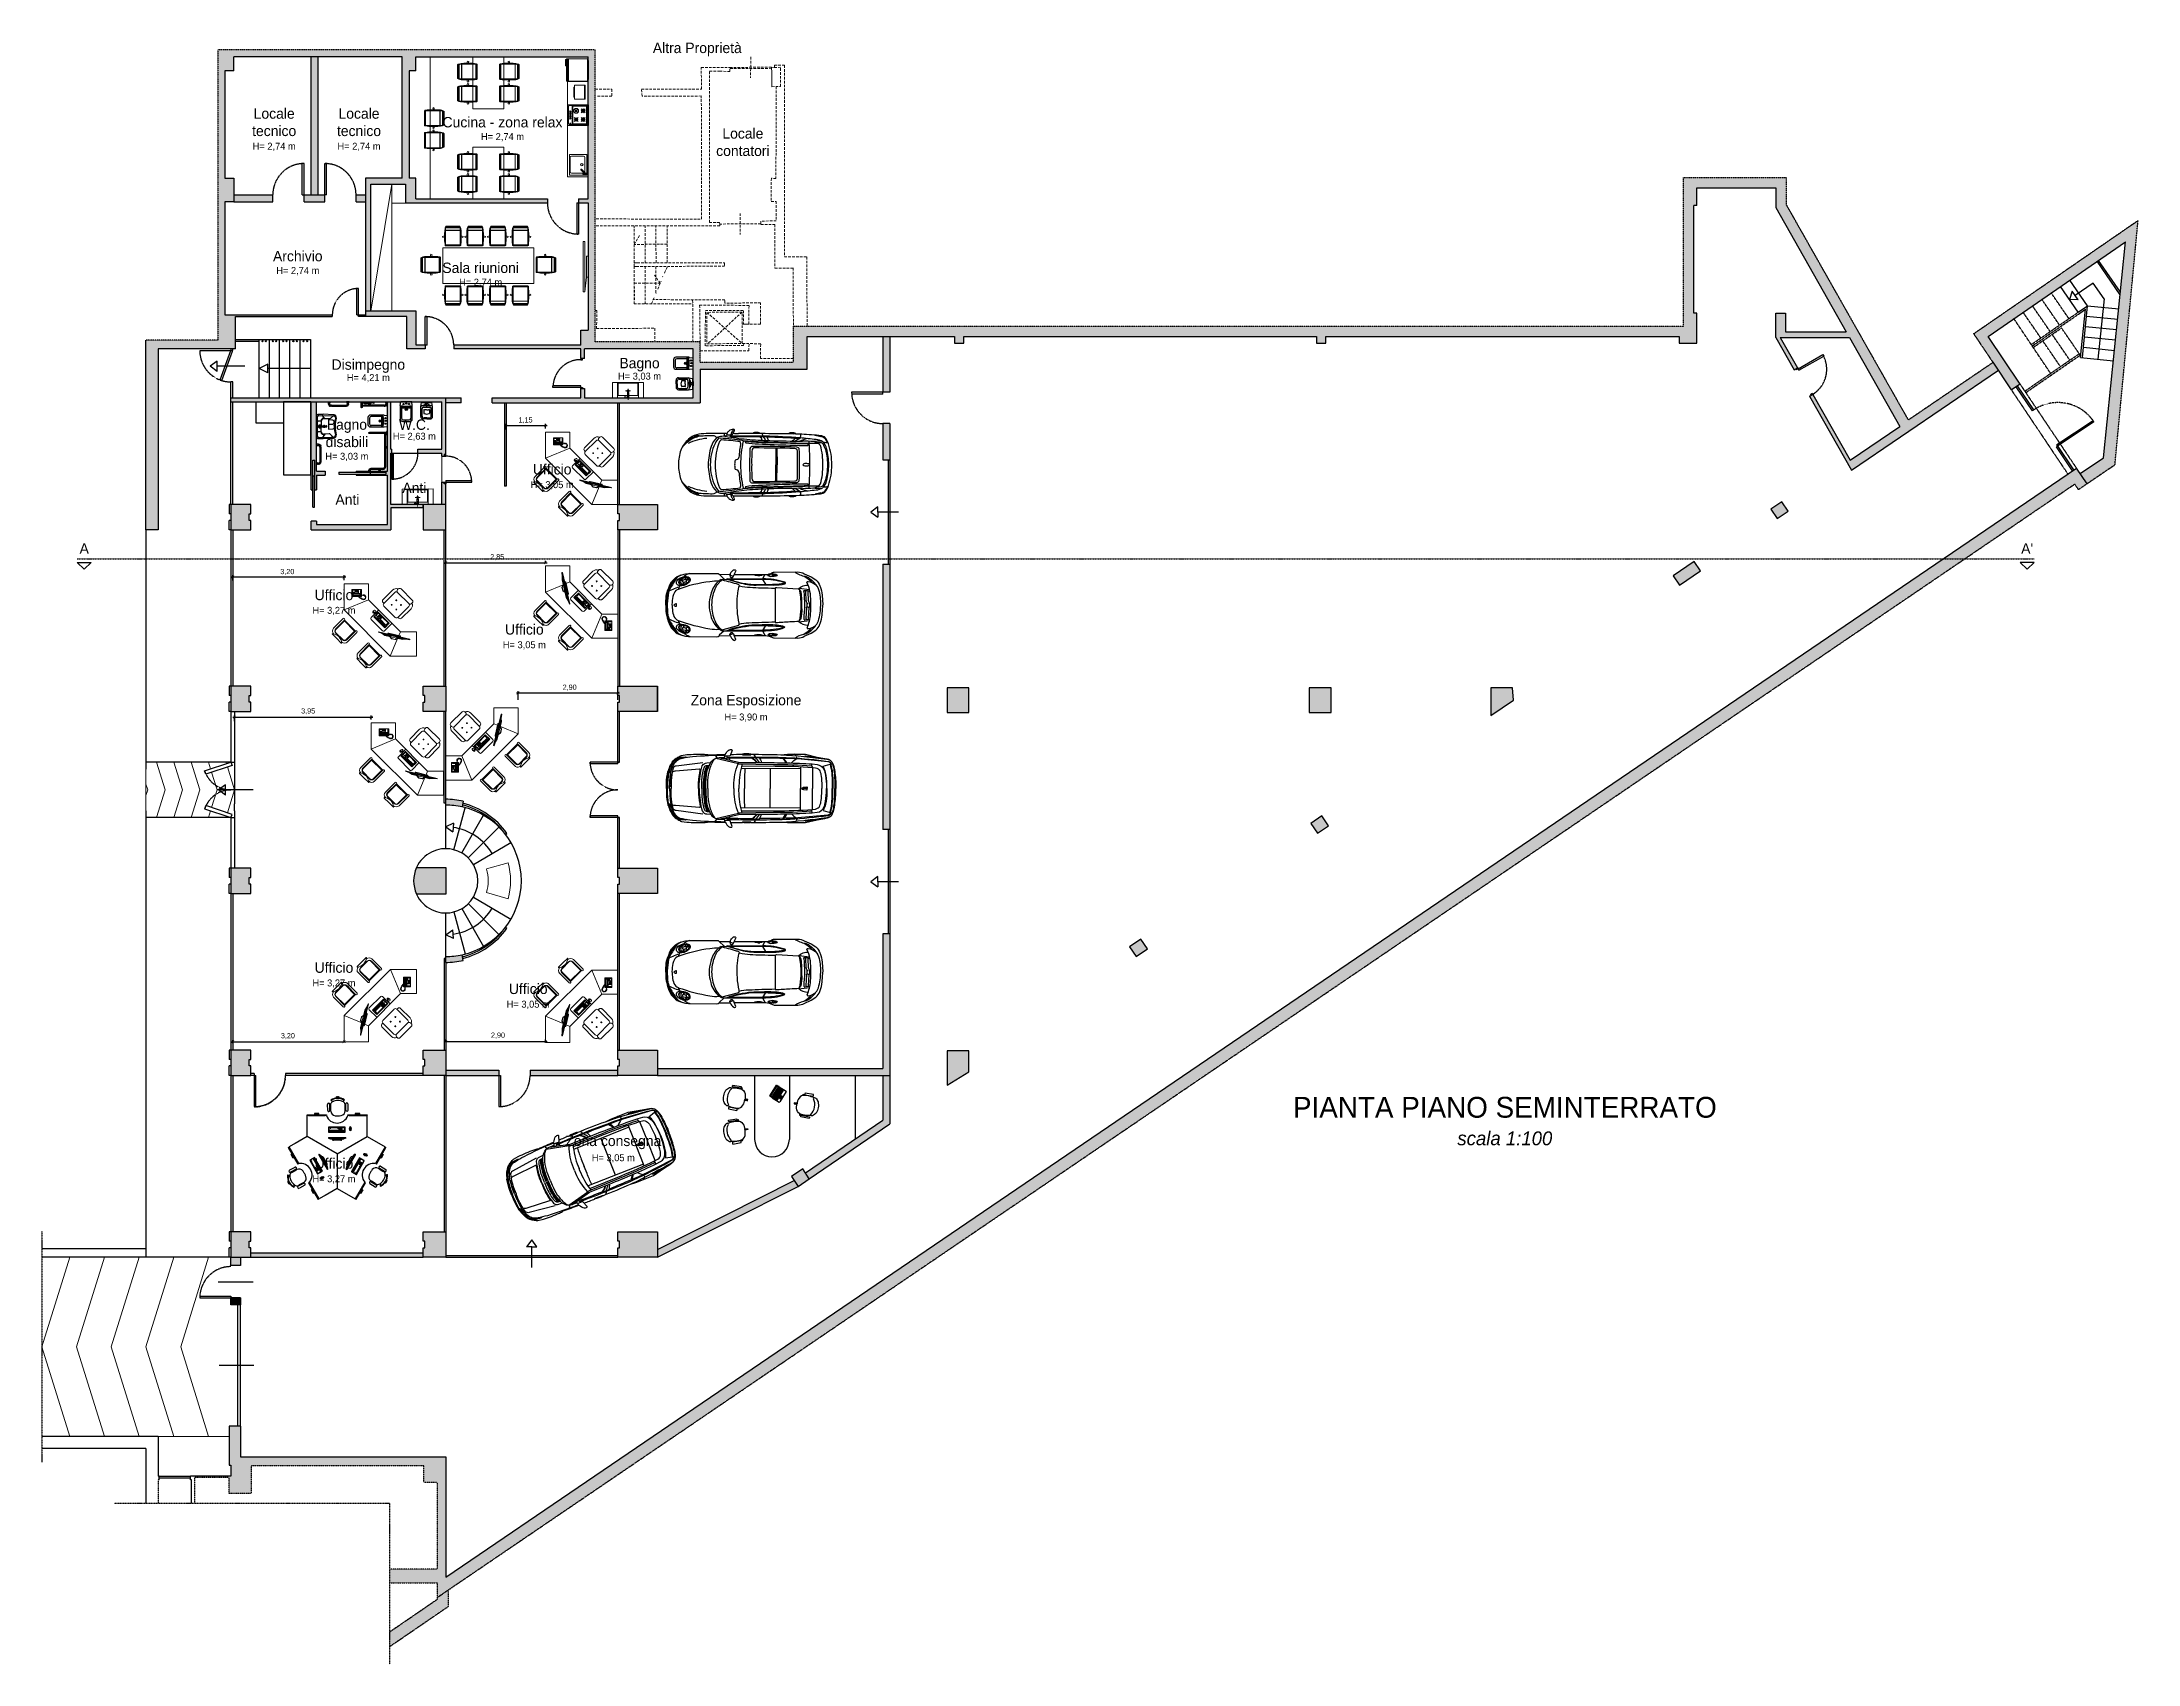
# Model space of a CAD drawing. Header units: millimetres. Extents: x 515 to 43442, y -1882 to 9936.
# Drawn here: x 14482 to 20524, y 27 to 4700 of the extents above; entities that cross this region are included whole.
import ezdxf
from ezdxf.enums import TextEntityAlignment as Align

# ---------------------------------------------------------------- set-up
doc = ezdxf.new("R2010")
doc.units = ezdxf.units.MM
for name, pattern in [('35', [1.5, 0.5, -0.25, 0.5, -0.25]), ('DASHDOT2', [0.5, 0.25, -0.125, 0, -0.125]), ('HIDDEN', [0.375, 0.25, -0.125]), ('TRATTO-PUNTO', [1, 0.5, -0.25, 0, -0.25])]:
    doc.linetypes.add(name, pattern=pattern)
doc.layers.get('Defpoints').update_dxf_attribs({"color": 31})
for name, color, linetype, lineweight, true_color in [('_NOTE', 12, 'Continuous', 20, 0xbd0000), ('AUTO', 8, 'Continuous', 15, 0x808080), ('CAMP sez', 9, 'Continuous', 15, 0xbdbdbd), ('PAV_EST', 253, 'Continuous', 0, 0xa8a8a8), ('Sezionate', 1, 'Continuous', 15, 0xff0000)]:
    doc.layers.add(name, color=color, linetype=linetype, lineweight=lineweight, true_color=true_color)
doc.layers.add('ARREDI_LINEE', color=33, linetype='Continuous', lineweight=9)
for name, color, linetype in [('INF', 8, 'Continuous'), ('Interni F', 33, 'Continuous'), ('Linee di sezione', 7, 'Continuous'), ('PDF _Geometria', 7, 'Continuous'), ('PROS', 9, 'Continuous'), ('Q_100_ESECUTIVO', 3, 'Continuous'), ('SANIT', 33, 'Continuous'), ('SEZ', 170, 'Continuous'), ('Testi', 7, 'Continuous'), ('VOLTE', 8, 'Continuous')]:
    doc.layers.add(name, color=color, linetype=linetype)
doc.styles.add('Romand', font='romand.shx', dxfattribs={"bigfont": '@extfont2.shx'})
doc.styles.add('T_ESE_q100', font='bahnschrift.ttf', dxfattribs={"height": 15})
doc.dimstyles.new('ESE_q100', dxfattribs={"dimscale": 0, "dimtxt": 15, "dimasz": 8, "dimexe": 5, "dimexo": 10, "dimgap": 5, "dimtad": 1, "dimdec": 0, "dimrnd": 0.5, "dimzin": 0, "dimdsep": 46, "dimtxsty": 'T_ESE_q100', "dimblk": 'ARCHTICK', "dimcen": 0.09, "dimdle": 5, "dimadec": 0, "dimazin": 0, "dimtfac": 1, "dimtdec": 0, "dimtofl": 0, "dimtmove": 2, "dimatfit": 3, "dimldrblk": 'ARCHTICK', "dimfxl": 20, "dimfxlon": 1, "dimtolj": 1, "dimtzin": 0, "dimarcsym": 0})

# ---------------------------------------------------------------- blocks, each defined once
blk = doc.blocks.new('frigorifero - refrigerator - ft56aw24')
at = {"color": 0}
for p, q in [((0.325, -0.022), (-0.325, -0.022)), ((-0.325, -0.022), (-0.325, -0.597)), ((-0.325, -0.571), (0.325, -0.571)), ((-0.325, -0.597), (0.325, -0.597)), ((-0.3, -0.597), (-0.3, -0.608)), ((0.3, -0.608), (0.3, -0.597)), ((0.325, -0.597), (0.325, -0.022)), ((-0.325, -0.608), (0.325, -0.608)), ((-0.325, -0.608), (-0.325, -0.628)), ((-0.325, -0.628), (0.325, -0.628)), ((-0.3, -0.628), (-0.3, -0.65)), ((-0.12, -0.65), (-0.3, -0.65)), ((-0.12, -0.628), (-0.12, -0.65)), ((0.325, -0.628), (0.325, -0.608))]:
    blk.add_line(p, q, dxfattribs=at)
blk.add_lwpolyline([(-0.278, 0.008), (0.278, 0.008), (0.278, -0.022), (-0.278, -0.022)], close=True, dxfattribs=at)
blk = doc.blocks.new('piastra - electric grill plate - ft46aw24')
at = {"color": 0}
for p, q in [((341.41, 764.615), (341.814, 764.615)), ((341.41, 764.311), (341.41, 764.615)), ((341.814, 764.33), (341.41, 764.33)), ((341.448, 764.33), (341.448, 764.311)), ((341.467, 764.33), (341.467, 764.311)), ((341.48, 764.637), (341.744, 764.637)), ((341.48, 764.626), (341.744, 764.626)), ((341.757, 764.33), (341.757, 764.311)), ((341.776, 764.33), (341.776, 764.311)), ((341.814, 764.615), (341.814, 764.311)), ((341.814, 764.311), (341.41, 764.311))]:
    blk.add_line(p, q, dxfattribs=at)
for centre, radius, start, end in [((341.48, 764.615), 0.0218, 90, 180), ((341.48, 764.615), 0.0114, 90, 180), ((341.744, 764.615), 0.0218, 0, 90), ((341.744, 764.615), 0.0114, 0, 90)]:
    blk.add_arc(centre, radius, start, end, dxfattribs=at)
blk = doc.blocks.new('piano cottura - cooktop - fy54aw24')
at = {"color": 0, "linetype": 'Continuous'}
for p, q in [((26985.239, 11933.757), (26984.639, 11933.757)), ((26984.639, 11933.157), (26985.097, 11933.157)), ((26985.239, 11933.157), (26985.097, 11933.157))]:
    blk.add_line(p, q, dxfattribs=at)
at = {"color": 0}
for p, q in [((26984.639, 11933.757), (26985.239, 11933.757)), ((26984.639, 11933.157), (26984.639, 11933.757)), ((26984.673, 11933.202), (26984.673, 11933.712)), ((26984.693, 11933.732), (26985.193, 11933.732)), ((26984.693, 11933.712), (26985.093, 11933.712)), ((26984.693, 11933.202), (26984.693, 11933.712)), ((26984.735, 11933.641), (26984.793, 11933.582)), ((26984.735, 11933.523), (26984.793, 11933.582)), ((26984.852, 11933.641), (26984.793, 11933.582)), ((26984.852, 11933.523), (26984.793, 11933.582)), ((26984.935, 11933.641), (26984.993, 11933.582)), ((26984.935, 11933.523), (26984.993, 11933.582)), ((26985.052, 11933.641), (26984.993, 11933.582)), ((26985.052, 11933.523), (26984.993, 11933.582)), ((26985.093, 11933.712), (26985.093, 11933.202)), ((26985.113, 11933.732), (26985.113, 11933.182)), ((26985.213, 11933.712), (26985.213, 11933.202)), ((26985.239, 11933.757), (26985.239, 11933.157)), ((26985.239, 11933.157), (26984.639, 11933.157)), ((26985.093, 11933.202), (26984.693, 11933.202)), ((26985.193, 11933.182), (26984.693, 11933.182)), ((26984.735, 11933.391), (26984.793, 11933.332)), ((26984.735, 11933.273), (26984.793, 11933.332)), ((26984.852, 11933.391), (26984.793, 11933.332)), ((26984.852, 11933.273), (26984.793, 11933.332)), ((26984.935, 11933.391), (26984.993, 11933.332)), ((26984.935, 11933.273), (26984.993, 11933.332)), ((26985.052, 11933.391), (26984.993, 11933.332)), ((26985.052, 11933.273), (26984.993, 11933.332))]:
    blk.add_line(p, q, dxfattribs=at)
for centre, radius in [((26984.793, 11933.582), 0.055), ((26984.793, 11933.582), 0.035), ((26984.993, 11933.582), 0.045), ((26984.993, 11933.582), 0.025), ((26985.163, 11933.544), 0.025), ((26985.163, 11933.544), 0.015), ((26985.163, 11933.701), 0.0138), ((26984.793, 11933.332), 0.055), ((26984.793, 11933.332), 0.035), ((26984.993, 11933.332), 0.07), ((26984.993, 11933.332), 0.03), ((26985.163, 11933.484), 0.025), ((26985.163, 11933.421), 0.025), ((26985.163, 11933.359), 0.025), ((26985.163, 11933.484), 0.015), ((26985.163, 11933.421), 0.015), ((26985.163, 11933.359), 0.015)]:
    blk.add_circle(centre, radius, dxfattribs=at)
for centre, start, end in [((26984.693, 11933.712), 90, 180), ((26985.193, 11933.712), 0, 90), ((26984.693, 11933.202), 180, 270), ((26985.193, 11933.202), 270, 0)]:
    blk.add_arc(centre, 0.02, start, end, dxfattribs=at)
blk = doc.blocks.new('lavello - sink - gy67aw24')
at = {"color": 0, "linetype": 'Continuous'}
for p, q in [((344.042, 764.763), (343.446, 764.763)), ((344.042, 764.263), (344.042, 764.763))]:
    blk.add_line(p, q, dxfattribs=at)
at = {"color": 0}
for p, q in [((343.446, 764.263), (343.446, 764.763)), ((343.498, 764.353), (343.498, 764.703)), ((343.538, 764.743), (343.943, 764.743)), ((343.943, 764.313), (343.538, 764.313)), ((343.98, 764.308), (343.872, 764.417)), ((343.994, 764.323), (343.886, 764.431)), ((343.983, 764.353), (343.983, 764.703)), ((343.996, 764.324), (343.994, 764.322)), ((343.996, 764.3), (343.996, 764.375)), ((344.01, 764.3), (344.01, 764.375)), ((344.042, 764.263), (343.446, 764.263))]:
    blk.add_line(p, q, dxfattribs=at)
for radius in [0.0378, 0.0304]:
    blk.add_circle((343.74, 764.407), radius, dxfattribs=at)
for centre, radius, start, end in [((343.538, 764.703), 0.04, 90, 180), ((343.538, 764.353), 0.04, 180, 270), ((343.879, 764.424), 0.01, 44.92518, 224.92518), ((343.943, 764.703), 0.04, 0, 90), ((343.943, 764.353), 0.04, 270, 308.20717), ((344.003, 764.3), 0.0239, 106.92911, 72.92126), ((343.943, 764.353), 0.04, 337.44587, 0), ((344.003, 764.375), 0.007, 359.92518, 179.92518), ((344.003, 764.3), 0.007, 179.92518, 359.92518)]:
    blk.add_arc(centre, radius, start, end, dxfattribs=at)
blk = doc.blocks.new('A$Cad04e48f')
at = {"color": 0, "linetype": 'TRATTO-PUNTO', "lineweight": -2}
blk.add_line((-5, 0), (18.2, 0), dxfattribs=at)
at = {"color": 0, "lineweight": -2}
for points in [[(0, 9), (4, 9), (4, 5), (0, 5)], [(0, 2), (16, 2), (16, -2), (0, -2)]]:
    blk.add_lwpolyline(points, close=True, dxfattribs=at)
blk = doc.blocks.new('A$C7b99852b')
at = {"layer": 'ARREDI_LINEE'}
for p, q in [((67.3, 12.8), (53.4, 12.8)), ((60.4, 19.4), (60.4, 6.7))]:
    blk.add_line(p, q, dxfattribs=at)
blk.add_lwpolyline([(15.4, -11.8), (105.4, -11.8), (105.4, 33.2), (15.4, 33.2), (15.4, -11.8)], dxfattribs=at)
for points in [[(30.5, -11.8), (30.4, 33.2), (90.4, 33.2), (90.5, -11.7)], [(32.4, 26.2), (88.5, 26.2), (88.5, -9.7), (32.4, -9.7)]]:
    blk.add_lwpolyline(points, close=True, dxfattribs=at)
for centre, radius in [((60.4, 12.8), 3.12), ((60.4, 12.8), 1.83), ((60.4, 29.6), 1.83), ((60.4, 29.5), 1.83)]:
    blk.add_circle(centre, radius, dxfattribs=at)
at = {"layer": 'ARREDI_LINEE', "rotation": 269.7760903576198}
blk.add_blockref('A$Cad04e48f', (60.4, 33.2), dxfattribs=at)
blk = doc.blocks.new('uyiy8')
at = {"color": 0, "lineweight": -2}
for p, q in [((24280.3, 36260.5), (24278.7, 36270.1)), ((24280.3, 36260.5), (24282, 36250.9)), ((24283.2, 36261), (24281.9, 36268.3)), ((24283.2, 36261), (24284.4, 36253.7)), ((24284.1, 36278.6), (24311.3, 36283.3)), ((24286.2, 36275.1), (24307.8, 36278.8)), ((24290.8, 36248.7), (24312.3, 36252.4)), ((24304.7, 36272.8), (24295, 36271.2)), ((24307.5, 36257), (24297.7, 36255.3)), ((24306.1, 36265), (24305.2, 36270.2)), ((24306.1, 36264.9), (24307, 36259.6)), ((24315.2, 36257), (24312, 36275.5)), ((24312.5, 36283.4), (24324.7, 36283.6)), ((24312.7, 36266.1), (24328.7, 36268.8)), ((24320.7, 36255), (24316.6, 36279.2)), ((24318.3, 36249.7), (24329.9, 36253.6)), ((24322.2, 36258.6), (24319.2, 36276.3)), ((24329.9, 36253.6), (24324.7, 36283.6)), ((24329.7, 36262.8), (24327.6, 36274.8)), ((24289.9, 36244.6), (24317.2, 36249.3))]:
    blk.add_line(p, q, dxfattribs=at)
at = {"color": 0, "lineweight": -2, "extrusion": (0, 0, -1)}
for centre, major_axis, start_param, end_param in [((24285.3, 36271.2), (1.27, -7.39), 1.570796, 3.141593), ((24287.2, 36269.2), (1.02, -5.91), 1.570796, 3.141593), ((24289.8, 36254.6), (-1.02, 5.91), 3.141593, 4.712389), ((24325.7, 36265.3), (6, -34.7), 1.655038, 1.867633), ((24295.2, 36269.9), (-0.23, 1.31), -1.047198, 0), ((24324.7, 36271.1), (-6, 34.7), 4.415552, 4.628148), ((24297.5, 36256.6), (0.23, -1.31), 0, 1.047198), ((24304.5, 36270.1), (0.138, -0.804), 3.076729, 4.709356), ((24305, 36271.6), (-0.21, 1.24), -0.079223, 1.570796), ((24306.3, 36259.5), (0.138, -0.804), -1.567763, 0.064863), ((24307.3, 36258.3), (-0.21, 1.24), 1.570796, 3.220815), ((24308.5, 36274.9), (-0.68, 3.94), 0, 1.570796), ((24312.1, 36278.4), (-0.85, 4.93), 0, 1.570796), ((24311.7, 36256.4), (0.68, -3.94), 4.712389, 6.283185), ((24320.7, 36267.4), (0.87, -5.03), 1.570796326794229, 7.853981633973815), ((24316.3, 36254.3), (0.85, -4.93), 4.712389, 6.283185), ((24325.7, 36274.3), (-0.37, 2.16), 0.335133, 1.483029), ((24327.7, 36262.6), (0.37, -2.16), -1.483029, -0.335133), ((24288.6, 36252), (-1.27, 7.39), 3.141593, 4.712389)]:
    blk.add_ellipse(centre, major_axis=major_axis, ratio=0.9, start_param=start_param, end_param=end_param, dxfattribs=at)
blk = doc.blocks.new('SANCON05')
at = {"lineweight": -2}
h = blk.add_hatch(color=0, dxfattribs=at)
edge = h.paths.add_edge_path(flags=17)
edge.add_line((0.1, 0.158), (0.1, -0.157))
edge.add_line((0.1, -0.157), (0.203, -0.17))
edge.add_arc((0.24, 0.128), 0.3, 262.977, 270)
edge.add_line((0.24, -0.172), (0.595, -0.172))
edge.add_arc((0.595, -0.102), 0.07, 270, 360)
edge.add_line((0.665, -0.102), (0.665, 0.103))
edge.add_arc((0.595, 0.103), 0.07, 360, 450)
edge.add_line((0.595, 0.173), (0.24, 0.173))
edge.add_arc((0.24, -0.127), 0.3, 90, 97.023)
edge.add_line((0.203, 0.17), (0.1, 0.158))
edge = h.paths.add_edge_path(flags=17)
edge.add_line((0.1, 0.158), (0.1, -0.157))
edge.add_line((0.1, -0.157), (0.203, -0.17))
edge.add_arc((0.24, 0.128), 0.3, 262.977, 270)
edge.add_line((0.24, -0.172), (0.595, -0.172))
edge.add_arc((0.595, -0.102), 0.07, 270, 360)
edge.add_line((0.665, -0.102), (0.665, 0.103))
edge.add_arc((0.595, 0.103), 0.07, 360, 450)
edge.add_line((0.595, 0.173), (0.24, 0.173))
edge.add_arc((0.24, -0.127), 0.3, 90, 97.023)
edge.add_line((0.203, 0.17), (0.1, 0.158))
edge = h.paths.add_edge_path(flags=0)
edge.add_arc((0.292, 0.103), 0.07, 90, 180)
edge.add_arc((0.292, -0.102), 0.07, 180, 270)
at = {"color": 0, "lineweight": -2}
for p, q in [((0.203, 0.17), (0.1, 0.158)), ((0.1, 0.158), (0.1, -0.157)), ((0.222, -0.082), (0.222, 0.082)), ((0.595, 0.173), (0.24, 0.173)), ((0.272, 0.132), (0.57, 0.132)), ((0.62, -0.082), (0.62, 0.082)), ((0.665, -0.102), (0.665, 0.103)), ((0.203, -0.17), (0.1, -0.157)), ((0.24, -0.172), (0.595, -0.172)), ((0.272, -0.132), (0.57, -0.132))]:
    blk.add_line(p, q, dxfattribs=at)
for centre, radius in [((0.15, -0.001), 0.018), ((0.162, 0.08), 0.016), ((0.313, 0), 0.0343), ((0.313, 0), 0.0176), ((0.162, -0.08), 0.016)]:
    blk.add_circle(centre, radius, dxfattribs=at)
for centre, radius, start, end in [((0.24, -0.127), 0.3, 90, 97.023), ((0.292, 0.103), 0.07, 90, 180), ((0.272, 0.082), 0.05, 90, 180), ((0.57, 0.082), 0.05, 360, 90), ((0.595, 0.103), 0.07, 360, 90), ((0.24, 0.128), 0.3, 262.977, 270), ((0.272, -0.082), 0.05, 180, 270), ((0.292, -0.102), 0.07, 180, 270), ((0.57, -0.082), 0.05, 270, 360), ((0.595, -0.102), 0.07, 270, 360)]:
    blk.add_arc(centre, radius, start, end, dxfattribs=at)
blk = doc.blocks.new('lavandino disabili')
at = {"layer": 'SANIT', "transparency": 33554687}
for p, q in [((3258, 22997.9), (3257.8, 22997.1)), ((3257.8, 22997.1), (3257.8, 22996.2)), ((3257.8, 22996.2), (3257.8, 22996.2)), ((3257.8, 22996.2), (3257.8, 22982.4)), ((3257.8, 22982.4), (3259.3, 22952)), ((3258.3, 22998.7), (3258, 22997.9)), ((3258.7, 22999.4), (3258.3, 22998.7)), ((3259.3, 23000), (3258.7, 22999.4)), ((3259.9, 23000.6), (3259.3, 23000)), ((3260.6, 23001), (3259.9, 23000.6)), ((3261.4, 23001.3), (3260.6, 23001)), ((3261.3, 22995.9), (3261.1, 22995.3)), ((3261.1, 22995.3), (3261.1, 22994.7)), ((3261.1, 22994.7), (3261.1, 22994.7)), ((3261.1, 22994.7), (3262, 22952.6)), ((3261.5, 22996.5), (3261.3, 22995.9)), ((3262.2, 22983.3), (3261.3, 22985.3)), ((3262.2, 23001.4), (3261.4, 23001.3)), ((3261.8, 22997.1), (3261.5, 22996.5)), ((3262.2, 22997.6), (3261.8, 22997.1)), ((3262, 22953.8), (3269.7, 22961.2)), ((3263.1, 23001.5), (3262.2, 23001.4)), ((3262.7, 22998), (3262.2, 22997.6)), ((3262.7, 22982.8), (3262.2, 22983.3)), ((3263.3, 22998.3), (3262.7, 22998)), ((3263.2, 22982.3), (3262.7, 22982.8)), ((3263.1, 23001.5), (3322.5, 23001.5)), ((3263.7, 22981.9), (3263.2, 22982.3)), ((3263.9, 22998.6), (3263.3, 22998.3)), ((3270.7, 22977.8), (3263.7, 22981.9)), ((3264.5, 22998.7), (3263.9, 22998.6)), ((3265.1, 22998.8), (3264.5, 22998.7)), ((3265.1, 22998.8), (3320.5, 22998.8)), ((3269.7, 22982.5), (3269.5, 22981.2)), ((3269.5, 22981.2), (3269.5, 22979.9)), ((3269.5, 22979.9), (3270.5, 22979.2)), ((3270.2, 22983.8), (3269.7, 22982.5)), ((3269.7, 22961.2), (3270.2, 22961.7)), ((3270.8, 22985), (3270.2, 22983.8)), ((3270.2, 22961.7), (3270.6, 22962.4)), ((3270.7, 22982.2), (3270.5, 22981.1)), ((3270.5, 22981.1), (3270.5, 22979.9)), ((3271.3, 22965.2), (3270.5, 22979.9)), ((3270.5, 22979.9), (3270.5, 22979.9)), ((3270.6, 22962.4), (3271, 22963)), ((3271.1, 22983.3), (3270.7, 22982.2)), ((3271.7, 22986), (3270.8, 22985)), ((3271, 22963), (3271.2, 22963.7)), ((3271.6, 22984.4), (3271.1, 22983.3)), ((3271.2, 22963.7), (3271.3, 22964.5)), ((3271.3, 22964.5), (3271.3, 22965.2)), ((3272.3, 22985.3), (3271.6, 22984.4)), ((3272.7, 22986.9), (3271.7, 22986)), ((3273.2, 22986), (3272.3, 22985.3)), ((3273.8, 22987.6), (3272.7, 22986.9)), ((3274.1, 22986.7), (3273.2, 22986)), ((3275.1, 22988.2), (3273.8, 22987.6)), ((3275.2, 22987.1), (3274.1, 22986.7)), ((3276.4, 22988.4), (3275.1, 22988.2)), ((3276.3, 22987.4), (3275.2, 22987.1)), ((3275.8, 22998.7), (3275.4, 22998.8)), ((3276.1, 22998.6), (3275.8, 22998.7)), ((3276.4, 22998.5), (3276.1, 22998.6)), ((3277.4, 22987.5), (3276.3, 22987.4)), ((3276.7, 22998.3), (3276.4, 22998.5)), ((3276.4, 22988.4), (3276.9, 22987.5)), ((3277, 22998), (3276.7, 22998.3)), ((3277.2, 22997.8), (3277, 22998)), ((3277.3, 22997.4), (3277.2, 22997.8)), ((3277.4, 22997.1), (3277.3, 22997.4)), ((3277.4, 22996.7), (3277.4, 22997.1)), ((3277.4, 22987.5), (3277.4, 22996.7)), ((3277.4, 22987.5), (3291.3, 22987.5)), ((3288.9, 22993.5), (3288.7, 22992.9)), ((3288.7, 22992.9), (3288.7, 22992.2)), ((3288.7, 22992.2), (3288.7, 22991.5)), ((3288.7, 22991.5), (3288.9, 22990.8)), ((3289.2, 22994.2), (3288.9, 22993.5)), ((3288.9, 22990.8), (3289.2, 22990.1)), ((3289.7, 22994.8), (3289.2, 22994.2)), ((3289.2, 22990.1), (3289.6, 22989.5)), ((3289.6, 22989.5), (3290.1, 22989)), ((3291.3, 22979), (3289.6, 22979)), ((3290.2, 22995.2), (3289.7, 22994.8)), ((3289.9, 22993), (3289.7, 22992.5)), ((3289.7, 22992.5), (3289.7, 22991.9)), ((3289.7, 22991.9), (3289.8, 22991.4)), ((3289.8, 22991.4), (3289.9, 22990.9)), ((3290, 22993.5), (3289.9, 22993)), ((3289.9, 22990.9), (3290.2, 22990.5)), ((3290.3, 22993.9), (3290, 22993.5)), ((3290.1, 22989), (3290.6, 22988.6)), ((3290.7, 22995.6), (3290.2, 22995.2)), ((3290.3, 22993), (3290.2, 22992.5)), ((3290.2, 22992.5), (3290.2, 22992.1)), ((3290.2, 22992.1), (3290.2, 22991.6)), ((3290.2, 22991.6), (3290.3, 22991.2)), ((3290.2, 22990.5), (3290.5, 22990.1)), ((3290.7, 22994.3), (3290.3, 22993.9)), ((3290.5, 22993.4), (3290.3, 22993)), ((3290.3, 22991.2), (3290.5, 22990.8)), ((3290.4, 22979.7), (3290.3, 22979.3)), ((3290.3, 22979.3), (3290.3, 22978.9)), ((3290.3, 22978.9), (3290.3, 22978.4)), ((3290.3, 22978.4), (3290.5, 22978)), ((3290.6, 22980.1), (3290.4, 22979.7)), ((3290.8, 22993.7), (3290.5, 22993.4)), ((3290.5, 22990.8), (3290.8, 22990.5)), ((3290.5, 22990.1), (3290.9, 22989.7)), ((3290.5, 22978), (3290.6, 22977.7)), ((3290.6, 22988.6), (3291.3, 22988.3)), ((3290.8, 22980.5), (3290.6, 22980.1)), ((3290.6, 22977.7), (3290.9, 22977.3)), ((3291.4, 22995.9), (3290.7, 22995.6)), ((3291.1, 22994.6), (3290.7, 22994.3)), ((3290.8, 22992.7), (3290.7, 22992.3)), ((3290.7, 22992.3), (3290.8, 22992)), ((3291.1, 22994), (3290.8, 22993.7)), ((3290.9, 22993), (3290.8, 22992.7)), ((3290.8, 22992), (3290.9, 22991.6)), ((3290.8, 22990.5), (3291.1, 22990.1)), ((3291.1, 22980.8), (3290.8, 22980.5)), ((3291, 22993.4), (3290.9, 22993)), ((3290.9, 22991.6), (3291, 22991.3)), ((3290.9, 22989.7), (3291.3, 22989.4)), ((3290.9, 22977.3), (3291.2, 22977)), ((3291.2, 22993.7), (3291, 22993.4)), ((3291, 22991.3), (3291.2, 22991)), ((3291.5, 22994.9), (3291.1, 22994.6)), ((3291.5, 22994.3), (3291.1, 22994)), ((3291.1, 22990.1), (3291.5, 22989.9)), ((3291.3, 22981), (3291.1, 22980.8)), ((3291.5, 22993.9), (3291.2, 22993.7)), ((3291.2, 22991), (3291.5, 22990.7)), ((3291.3, 22989.5), (3291.3, 22973.1)), ((3291.3, 22989.4), (3291.8, 22989.2)), ((3291.3, 22988.3), (3291.3, 22988.3)), ((3292, 22982.8), (3291.3, 22982.8)), ((3292, 22981.9), (3291.3, 22981.9)), ((3291.3, 22973.1), (3291.3, 22972.8)), ((3291.3, 22972.8), (3291.3, 22972.6)), ((3291.3, 22972.6), (3291.5, 22972.3)), ((3291.3, 22972.6), (3291.3, 22972.3)), ((3291.3, 22972.3), (3291.5, 22972)), ((3292.1, 22996.1), (3291.4, 22995.9)), ((3292, 22995), (3291.5, 22994.9)), ((3291.9, 22994.5), (3291.5, 22994.3)), ((3291.8, 22994.1), (3291.5, 22993.9)), ((3291.5, 22990.7), (3291.8, 22990.5)), ((3291.5, 22989.9), (3291.9, 22989.7)), ((3291.5, 22972.3), (3291.6, 22972.1)), ((3291.5, 22972), (3291.6, 22971.8)), ((3291.6, 22972.1), (3291.8, 22971.9)), ((3291.6, 22971.8), (3291.8, 22971.7)), ((3292.1, 22994.3), (3291.8, 22994.1)), ((3291.8, 22990.5), (3292.1, 22990.4)), ((3291.8, 22989.2), (3292.3, 22989.1)), ((3291.8, 22971.9), (3292, 22971.8)), ((3291.8, 22971.7), (3292, 22971.5)), ((3292.3, 22994.6), (3291.9, 22994.5)), ((3291.9, 22989.7), (3292.3, 22989.6)), ((3292.5, 22995.1), (3292, 22995)), ((3292, 22983.1), (3293.4, 22983.1)), ((3292, 22979.6), (3292, 22983.1)), ((3293.4, 22979.6), (3292, 22979.6)), ((3292, 22971.8), (3292.2, 22971.7)), ((3292, 22971.5), (3292.2, 22971.4)), ((3292.8, 22996.2), (3292.1, 22996.1)), ((3292.4, 22994.4), (3292.1, 22994.3)), ((3292.1, 22990.4), (3292.4, 22990.3)), ((3292.2, 22971.7), (3292.5, 22971.6)), ((3292.2, 22971.4), (3292.5, 22971.4)), ((3292.8, 22994.6), (3292.3, 22994.6)), ((3292.3, 22989.6), (3292.8, 22989.6)), ((3292.3, 22989.1), (3292.3, 22989.1)), ((3292.8, 22994.4), (3292.4, 22994.4)), ((3292.4, 22990.3), (3292.8, 22990.3)), ((3292.4, 22989.6), (3292.4, 22983.1)), ((3293, 22995.1), (3292.5, 22995.1)), ((3292.5, 22971.6), (3292.7, 22971.6)), ((3292.5, 22971.4), (3292.7, 22971.3)), ((3292.7, 22971.6), (3293, 22971.6)), ((3292.7, 22971.3), (3293, 22971.4)), ((3293.5, 22996.1), (3292.8, 22996.2)), ((3293.2, 22994.6), (3292.8, 22994.6)), ((3293.1, 22994.4), (3292.8, 22994.4)), ((3292.8, 22990.3), (3293.1, 22990.3)), ((3292.8, 22989.6), (3293.2, 22989.6)), ((3293.6, 22995), (3293, 22995.1)), ((3293, 22971.6), (3293.2, 22971.7)), ((3293, 22971.4), (3293.2, 22971.4)), ((3293.5, 22994.3), (3293.1, 22994.4)), ((3293.1, 22990.3), (3293.5, 22990.4)), ((3293.6, 22994.5), (3293.2, 22994.6)), ((3293.2, 22989.6), (3293.6, 22989.7)), ((3293.2, 22989.6), (3293.2, 22983.1)), ((3293.2, 22989.1), (3293.7, 22989.2)), ((3293.2, 22971.7), (3293.5, 22971.8)), ((3293.2, 22971.4), (3293.5, 22971.5)), ((3293.4, 22983.1), (3293.4, 22979.6)), ((3293.4, 22982.8), (3294.3, 22982.8)), ((3293.4, 22981.9), (3294.3, 22981.9)), ((3294.2, 22995.9), (3293.5, 22996.1)), ((3293.8, 22994.1), (3293.5, 22994.3)), ((3293.5, 22990.4), (3293.8, 22990.5)), ((3293.5, 22971.8), (3293.7, 22971.9)), ((3293.5, 22971.5), (3293.7, 22971.7)), ((3294, 22994.8), (3293.6, 22995)), ((3294, 22994.3), (3293.6, 22994.5)), ((3293.6, 22989.7), (3294, 22989.9)), ((3293.7, 22989.2), (3294.1, 22989.4)), ((3293.7, 22971.9), (3293.9, 22972.1)), ((3293.7, 22971.7), (3293.9, 22971.8)), ((3294.1, 22993.9), (3293.8, 22994.1)), ((3293.8, 22990.5), (3294.1, 22990.7)), ((3293.9, 22972.1), (3294, 22972.3)), ((3293.9, 22971.8), (3294, 22972)), ((3294.5, 22994.6), (3294, 22994.8)), ((3294.4, 22994), (3294, 22994.3)), ((3294, 22989.9), (3294.4, 22990.1)), ((3294, 22972.3), (3294.1, 22972.6)), ((3294, 22972), (3294.1, 22972.3)), ((3294.3, 22993.7), (3294.1, 22993.9)), ((3294.1, 22990.7), (3294.3, 22991)), ((3294.1, 22989.4), (3294.6, 22989.7)), ((3294.1, 22972.6), (3294.2, 22972.8)), ((3294.1, 22972.6), (3294.1, 22972.3)), ((3294.1, 22972.3), (3294.1, 22972.3)), ((3294.8, 22995.6), (3294.2, 22995.9)), ((3294.2, 22989.4), (3294.2, 22973.1)), ((3294.2, 22988.3), (3294.8, 22988.6)), ((3308.1, 22987.5), (3294.2, 22987.5)), ((3294.5, 22980.8), (3294.2, 22981)), ((3296, 22979), (3294.2, 22979)), ((3294.2, 22972.8), (3294.2, 22973.1)), ((3294.5, 22993.4), (3294.3, 22993.7)), ((3294.3, 22991), (3294.5, 22991.3)), ((3294.3, 22977), (3294.7, 22977.3)), ((3294.7, 22993.7), (3294.4, 22994)), ((3294.4, 22990.1), (3294.7, 22990.5)), ((3294.9, 22994.2), (3294.5, 22994.6)), ((3294.7, 22993), (3294.5, 22993.4)), ((3294.5, 22991.3), (3294.7, 22991.6)), ((3294.8, 22980.4), (3294.5, 22980.8)), ((3294.6, 22989.7), (3295, 22990)), ((3295, 22993.4), (3294.7, 22993.7)), ((3294.8, 22992.7), (3294.7, 22993)), ((3294.7, 22991.6), (3294.8, 22992)), ((3294.7, 22990.5), (3295, 22990.8)), ((3294.7, 22977.3), (3294.9, 22977.6)), ((3295.4, 22995.2), (3294.8, 22995.6)), ((3294.8, 22992.3), (3294.8, 22992.7)), ((3294.8, 22992), (3294.8, 22992.3)), ((3294.8, 22988.6), (3295.4, 22989)), ((3295, 22980.1), (3294.8, 22980.4)), ((3295.2, 22993.8), (3294.9, 22994.2)), ((3294.9, 22977.6), (3295.1, 22978)), ((3295.2, 22993), (3295, 22993.4)), ((3295, 22990.8), (3295.2, 22991.2)), ((3295, 22990), (3295.3, 22990.4)), ((3295.2, 22979.7), (3295, 22980.1)), ((3295.1, 22978), (3295.2, 22978.4)), ((3295.5, 22993.4), (3295.2, 22993.8)), ((3295.3, 22992.5), (3295.2, 22993)), ((3295.2, 22991.2), (3295.3, 22991.6)), ((3295.3, 22979.3), (3295.2, 22979.7)), ((3295.2, 22978.4), (3295.3, 22978.9)), ((3295.3, 22992.1), (3295.3, 22992.5)), ((3295.3, 22991.6), (3295.3, 22992.1)), ((3295.3, 22990.4), (3295.5, 22990.9)), ((3295.3, 22978.9), (3295.3, 22979.3)), ((3295.9, 22994.7), (3295.4, 22995.2)), ((3295.4, 22989), (3295.9, 22989.5)), ((3295.7, 22992.9), (3295.5, 22993.4)), ((3295.5, 22990.9), (3295.7, 22991.4)), ((3295.8, 22992.4), (3295.7, 22992.9)), ((3295.7, 22991.4), (3295.8, 22991.9)), ((3295.8, 22991.9), (3295.8, 22992.4)), ((3296.3, 22994.1), (3295.9, 22994.7)), ((3295.9, 22989.5), (3296.3, 22990.1)), ((3296.6, 22993.5), (3296.3, 22994.1)), ((3296.3, 22990.1), (3296.6, 22990.7)), ((3296.8, 22992.8), (3296.6, 22993.5)), ((3296.6, 22990.7), (3296.8, 22991.4)), ((3296.8, 22992.1), (3296.8, 22992.8)), ((3296.8, 22991.4), (3296.8, 22992.1)), ((3308.2, 22997.1), (3308.1, 22996.7)), ((3308.1, 22987.5), (3308.1, 22996.7)), ((3309.3, 22987.4), (3308.1, 22987.5)), ((3308.3, 22997.4), (3308.2, 22997.1)), ((3308.4, 22997.8), (3308.3, 22997.4)), ((3308.6, 22998), (3308.4, 22997.8)), ((3308.9, 22998.3), (3308.6, 22998)), ((3309.2, 22988.4), (3308.7, 22987.5)), ((3309.1, 22998.5), (3308.9, 22998.3)), ((3309.5, 22998.6), (3309.1, 22998.5)), ((3310.5, 22988.2), (3309.2, 22988.4)), ((3310.4, 22987.1), (3309.3, 22987.4)), ((3309.8, 22998.7), (3309.5, 22998.6)), ((3310.1, 22998.8), (3309.8, 22998.7)), ((3311.4, 22986.7), (3310.4, 22987.1)), ((3311.7, 22987.6), (3310.5, 22988.2)), ((3312.4, 22986), (3311.4, 22986.7)), ((3312.9, 22986.9), (3311.7, 22987.6)), ((3313.2, 22985.3), (3312.4, 22986)), ((3313.9, 22986), (3312.9, 22986.9)), ((3313.9, 22984.4), (3313.2, 22985.3)), ((3314.7, 22985), (3313.9, 22986)), ((3314.5, 22983.3), (3313.9, 22984.4)), ((3314.3, 22965.2), (3315.1, 22979.9)), ((3314.3, 22964.5), (3314.3, 22965.2)), ((3314.4, 22963.7), (3314.3, 22964.5)), ((3314.6, 22963), (3314.4, 22963.7)), ((3314.9, 22982.2), (3314.5, 22983.3)), ((3314.9, 22962.4), (3314.6, 22963)), ((3315.4, 22983.8), (3314.7, 22985)), ((3315.1, 22981.1), (3314.9, 22982.2)), ((3314.9, 22977.8), (3321.8, 22981.9)), ((3315.3, 22961.7), (3314.9, 22962.4)), ((3315.1, 22979.9), (3315.1, 22981.1)), ((3316.1, 22979.9), (3315.1, 22979.2)), ((3315.8, 22961.2), (3315.3, 22961.7)), ((3315.8, 22982.5), (3315.4, 22983.8)), ((3316.1, 22981.2), (3315.8, 22982.5)), ((3323.5, 22953.8), (3315.8, 22961.2)), ((3316.1, 22979.9), (3316.1, 22981.2)), ((3320.5, 22998.8), (3320.5, 22998.8)), ((3321.1, 22998.7), (3320.5, 22998.8)), ((3321.7, 22998.6), (3321.1, 22998.7)), ((3322.3, 22998.3), (3321.7, 22998.6)), ((3321.8, 22981.9), (3322.4, 22982.3)), ((3322.8, 22998), (3322.3, 22998.3)), ((3322.4, 22982.3), (3322.9, 22982.8)), ((3322.5, 23001.5), (3323.3, 23001.4)), ((3323.3, 22997.6), (3322.8, 22998)), ((3322.9, 22982.8), (3323.3, 22983.3)), ((3323.3, 23001.4), (3324.1, 23001.3)), ((3323.7, 22997.1), (3323.3, 22997.6)), ((3323.3, 22983.3), (3324.2, 22985.3)), ((3324.5, 22994.7), (3323.5, 22952.6)), ((3324, 22996.5), (3323.7, 22997.1)), ((3324.3, 22995.9), (3324, 22996.5)), ((3324.1, 23001.3), (3324.9, 23001)), ((3324.4, 22995.3), (3324.3, 22995.9)), ((3324.5, 22994.7), (3324.4, 22995.3)), ((3324.9, 23001), (3325.6, 23000.6)), ((3325.6, 23000.6), (3326.3, 23000)), ((3326.3, 23000), (3326.8, 22999.4)), ((3326.3, 22952), (3327.8, 22982.4)), ((3326.8, 22999.4), (3327.2, 22998.7)), ((3327.2, 22998.7), (3327.6, 22997.9)), ((3327.6, 22997.9), (3327.7, 22997.1)), ((3327.7, 22997.1), (3327.8, 22996.2)), ((3327.8, 22996.2), (3327.8, 22996.2)), ((3327.8, 22996.2), (3327.8, 22982.4)), ((3259.3, 22952), (3259.6, 22950.2)), ((3259.6, 22950.2), (3260.1, 22949)), ((3260.1, 22949), (3260.7, 22947.9)), ((3260.7, 22947.9), (3261.6, 22946.9)), ((3261.6, 22946.9), (3262.6, 22946.1)), ((3262, 22952.6), (3262.2, 22951.6)), ((3262.2, 22951.6), (3262.5, 22950.6)), ((3262.5, 22950.6), (3262.9, 22949.7)), ((3262.6, 22946.1), (3263.7, 22945.5)), ((3262.9, 22949.7), (3263.4, 22948.9)), ((3263.4, 22948.9), (3264.1, 22948.2)), ((3263.7, 22945.5), (3264.9, 22945)), ((3264.1, 22948.2), (3264.9, 22947.7)), ((3264.9, 22947.7), (3265.8, 22947.2)), ((3264.9, 22945), (3266.1, 22944.8)), ((3265.8, 22947.2), (3266.7, 22946.9)), ((3266.1, 22944.8), (3267.4, 22944.8)), ((3266.7, 22946.9), (3267.7, 22946.8)), ((3267.4, 22944.8), (3268.7, 22945)), ((3267.7, 22946.8), (3268.6, 22946.8)), ((3280.6, 22949.5), (3268.7, 22946.9)), ((3268.7, 22946.9), (3268.7, 22946.9)), ((3268.7, 22945), (3268.7, 22945)), ((3284.8, 22947.7), (3268.8, 22945)), ((3292.8, 22950.4), (3280.6, 22949.5)), ((3301, 22947.6), (3284.8, 22947.7)), ((3305, 22949.5), (3292.8, 22950.4)), ((3316.9, 22944.8), (3301, 22947.6)), ((3316.9, 22946.8), (3305, 22949.5)), ((3317.9, 22946.8), (3316.9, 22946.8)), ((3318, 22944.8), (3316.9, 22944.8)), ((3318.9, 22946.9), (3317.9, 22946.8)), ((3318, 22944.8), (3319.3, 22944.8)), ((3319.8, 22947.2), (3318.9, 22946.9)), ((3319.3, 22944.8), (3320.6, 22945)), ((3320.6, 22947.7), (3319.8, 22947.2)), ((3321.4, 22948.2), (3320.6, 22947.7)), ((3320.6, 22945), (3321.8, 22945.4)), ((3322.1, 22948.9), (3321.4, 22948.2)), ((3321.8, 22945.4), (3323, 22946.1)), ((3322.7, 22949.7), (3322.1, 22948.9)), ((3323.1, 22950.6), (3322.7, 22949.7)), ((3323, 22946.1), (3324, 22946.9)), ((3323.4, 22951.6), (3323.1, 22950.6)), ((3323.5, 22952.6), (3323.4, 22951.6)), ((3324, 22946.9), (3324.8, 22947.9)), ((3324.8, 22947.9), (3325.5, 22949)), ((3325.5, 22949), (3325.9, 22950.2)), ((3325.9, 22950.2), (3326.3, 22952)), ((3326.2, 22951.5), (3326.2, 22951.5))]:
    blk.add_line(p, q, dxfattribs=at)
blk = doc.blocks.new('Porche')
at = {"layer": 'Interni F'}
for p, q in [((11003.6, 20564.3), (11003.6, 20561.8)), ((11004.8, 20554.1), (11008.1, 20560)), ((11011.7, 20568.3), (11005.5, 20566.9)), ((11008.1, 20560), (11009.4, 20561.5)), ((11009.4, 20561.5), (11014.2, 20561.5)), ((11011.7, 20568.3), (11021.8, 20570.5)), ((11013.9, 20564.6), (11013.9, 20561.5)), ((11014.3, 20568.4), (11022, 20570.2)), ((11014.3, 20568.4), (11015.2, 20566.8)), ((11015.2, 20566.8), (11023, 20568.7)), ((11023.2, 20568.2), (11015.5, 20566.6)), ((11018.3, 20560.1), (11018.9, 20559.5)), ((11109.5, 20583.6), (11124.1, 20569.6)), ((11125.5, 20569.6), (11234.8, 20568.8)), ((11132.2, 20570.5), (11130.6, 20569.6)), ((11132.2, 20570.5), (11235.1, 20570.5)), ((11132.2, 20569.6), (11172.2, 20558.2)), ((11148.5, 20569.6), (11148.5, 20565.2)), ((11212, 20583.1), (11212, 20581.1)), ((11212, 20581.1), (11221.1, 20581.1)), ((11221.1, 20581.1), (11221.1, 20579.8)), ((11221.1, 20579.8), (11226.2, 20579.8)), ((11226.2, 20579.8), (11226.2, 20581)), ((11226.2, 20581), (11233, 20581)), ((11233, 20581), (11233, 20582.9)), ((11234.3, 20568.8), (11241.1, 20582.9)), ((11234.3, 20568.8), (11242.8, 20554.9)), ((11270.6, 20543.9), (11270.6, 20446.6)), ((11339.7, 20543.5), (11370, 20539.6)), ((10986.8, 20492), (10986.8, 20498.1)), ((11360.4, 20507.2), (11359.5, 20534.2)), ((11362.3, 20501.1), (11362.5, 20489.7)), ((11367.2, 20507.4), (11366.1, 20534.4)), ((11369.6, 20500.6), (11369.5, 20490)), ((11011.5, 20422.9), (11022.8, 20421.2)), ((11136.5, 20422.8), (11234.3, 20422.8)), ((11148.5, 20426), (11148.5, 20421.2)), ((11204, 20436), (11242.8, 20436)), ((11242.8, 20436), (11234, 20422.2)), ((11234, 20422.2), (11234.4, 20421.2)), ((11339.5, 20447), (11370, 20450.7)), ((11360.4, 20453.4), (11370.7, 20454.4)), ((11123.9, 20420.9), (11109.7, 20407.8)), ((11109.7, 20407.8), (11109.7, 20406.8)), ((11123.8, 20421.2), (11123.9, 20420.9)), ((11123.8, 20421.2), (11234.4, 20421.2)), ((11131.2, 20421.2), (11131.2, 20421.2)), ((11131.2, 20421.2), (11131.2, 20421.2)), ((11131.2, 20421.2), (11131.2, 20421.2)), ((11131.2, 20421.2), (11131.2, 20421.2)), ((11211.9, 20407.3), (11211.9, 20409.3)), ((11211.9, 20409.3), (11217.8, 20409.3)), ((11217.8, 20409.3), (11217.8, 20410.1)), ((11217.8, 20410.1), (11228.7, 20410.1)), ((11228.7, 20410.1), (11228.7, 20409.3)), ((11228.7, 20409.3), (11231.2, 20409.3)), ((11234.4, 20421.2), (11239.5, 20412.3))]:
    blk.add_line(p, q, dxfattribs=at)
for points in [[(10955.7, 20494.9, -0.02479), (10957, 20519.9, -0.113027), (10963.8, 20544, 8.895916)], [(10987.4, 20573.8, 0.10546), (10968.6, 20550.5, 0.031365), (10960.4, 20531, 0.076593), (10960.7, 20457.5, 0.177645), (10989.5, 20415.1, -0.90279)], [(10959, 20532.3, -0.055204), (10994.5, 20547.6, -0.055204)], [(10962.8, 20534.3, -0.087544), (10988.3, 20574.7, -2.896168)], [(10998.9, 20581.2), (10987.4, 20573.8, 0.01029), (10966.8, 20541, 0.002561), (10963.5, 20531.6, 0.07668)], [(10963.8, 20544), (10967.3, 20553.3), (10972, 20561.5), (10979.3, 20569.6, -0.13852), (10998.9, 20581.2, -0.015928), (11011.9, 20584.6), (11020.9, 20585.8), (11026.1, 20586), (11102.2, 20586.3, -0.186637), (11109.5, 20583.6), (11140.9, 20583.4)], [(10992, 20540.8), (10995.6, 20550.7, -0.575953), (10987.1, 20564, -0.188319), (10997.1, 20572.9, -0.126448), (11014.3, 20577, -0.202624), (11025, 20572.4, -0.36876), (11021.6, 20559.7, -0.155721), (11002.2, 20550.5, -0.077311), (10995.7, 20550.7, -2.834614)], [(10992, 20540.9, -0.058044), (11082.3, 20563.3, -0.035408), (11109.1, 20565.4, -0.035408)], [(11007.6, 20575.2, 0.190068), (10995.1, 20568, 0.147888), (10992.3, 20561.3, 0.503453), (11001, 20553.7, 1.721821)], [(10995.7, 20550.7, -0.183425), (11003.6, 20554.1, -0.151703), (11009.8, 20552.4, -0.151703)], [(11009.5, 20574, 0.218899), (10998.8, 20564.2, 0.215223), (10998.9, 20558.3, 1.208549)], [(10998.9, 20558.3, 0.20639), (11003.6, 20554.1, 0.20639)], [(11005.5, 20566.9, 0.317251), (11003.6, 20564.3, -0.055997)], [(11003.6, 20561.8, 0.168553), (11008.1, 20560, 0.395173)], [(11005.7, 20555.7, 0.176455), (11019.5, 20560, 0.498381)], [(11015.6, 20556.4, -0.094061), (11006.7, 20553.8)], [(11009.8, 20579, 0.143289), (11008.2, 20577.3, 0.134037), (11007.6, 20575.2)], [(11009.5, 20574, -0.175925), (11017.4, 20573.6, -0.179301), (11023.2, 20568.2), (11023.2, 20568.2, -0.21352), (11020, 20559.3, -0.21352)], [(11023.5, 20585.9, 0.055163), (11014.3, 20581.8, 0.006877), (11009.8, 20579, 0.006877)], [(11015.5, 20566.6, 0.297456), (11013.9, 20564.6, 1.084283)], [(11013.9, 20561.5, 0.250354), (11018.3, 20560.1, 0.088257)], [(11019.5, 20560, 0.228057), (11023.2, 20568.2, 0.228057)], [(11115.4, 20568.3, 0.169485), (11104.2, 20560.7, 0.132863), (11085.2, 20525.7, 0.145479), (11085, 20464.7, 0.153026), (11109, 20426.5, 0.237678), (11123.8, 20421.2, 1.182337)], [(11117.1, 20566.8, 0.141029), (11097.1, 20541, 0.12099), (11087.9, 20489.2, 0.112391), (11100.3, 20443.2, 0.14335), (11117.8, 20423.5, 0.836053)], [(11163.6, 20530.5, -0.052887), (11168, 20551.6, 0.115526), (11159.4, 20555.8, 0.025809), (11113.1, 20567.6, 0.025809)], [(11115.4, 20568.3, -0.072763), (11125.5, 20569.6, -11.507414)], [(11132.2, 20569.6), (11171.5, 20559.5, 0.045903), (11211, 20554.5), (11242.8, 20554.9, 0.044862), (11295.7, 20557.9, 0.944843), (11295.4, 20560.4, 0.084084), (11234.8, 20568.8)], [(11140.9, 20583.4, 0.690903), (11147.6, 20574.4, 0.169938), (11152.1, 20583, 0.169938)], [(11149.4, 20576.4, 0.234889), (11140, 20580.1, -1.161801)], [(11140.9, 20583.4, -0.072509), (11146.6, 20593, -0.27617), (11155.4, 20596.9, -1.782172), (11155.4, 20596.9, -1.782172)], [(11155.4, 20596.9, -0.351095), (11157.1, 20593.7, -0.072326), (11155, 20589.7, 0.01205), (11152.1, 20583)], [(11152.3, 20583.3), (11243.5, 20582.9, 0.105155), (11263, 20588.7, -0.114497), (11268.2, 20590.2), (11336.2, 20590.5, -0.137321), (11354.2, 20585.5), (11374.7, 20576.3), (11387.6, 20567.6, -0.178453), (11399.5, 20551), (11400.4, 20548.8, -0.069194), (11406.5, 20524), (11407.9, 20495.7)], [(11167.6, 20550.1, 0.041804), (11230.5, 20545, 0.006943), (11270.6, 20543.9, 0.006943)], [(11172.2, 20558.2, 0.073937), (11222.2, 20552.9), (11265.5, 20552.8, 0.055406), (11298.7, 20556.2, 0.808495), (11298.7, 20561.1, 0.086229)], [(11298.7, 20561.1, 0.083212), (11235.1, 20570.5, 0.096498)], [(11252.5, 20581, 0.053812), (11252.4, 20579.7)], [(11252.4, 20579.7, 0.032583), (11257.3, 20577.5)], [(11260.7, 20584, 0.150046), (11252.5, 20581, 0.150046)], [(11260.7, 20584, 0.358753), (11268.2, 20581.4, 0.294844), (11273.5, 20579.3, 0.454357), (11272.2, 20583.5, -0.056722)], [(11268.2, 20581.4, 0.157321), (11272.7, 20584, 0.157321)], [(11270.6, 20543.9, -0.223926), (11275.9, 20545.5, 0.055581)], [(11327.1, 20590.5, 0.106527), (11358.1, 20578, -0.249501)], [(11338.1, 20541.8, -0.244106), (11366.8, 20552.7, -0.282448)], [(11354.2, 20578.8, -0.069718), (11376.4, 20560.9, -0.069718)], [(11354.2, 20578.8, -0.110017), (11366.4, 20574.4, -0.098357), (11389.7, 20551.3, -0.098357)], [(11362.5, 20561.3, -0.388016), (11365.9, 20563.1)], [(11362.7, 20430.1, 0.088607), (11373, 20469, 0.028011), (11373.7, 20506.6, 0.105858), (11362.5, 20561.3, 0.105858)], [(11365.9, 20563.1, -0.357959), (11397.4, 20534.3, 0.889019)], [(10955.7, 20495.1, 0.111772), (10963.8, 20446, -8.895916)], [(10963.5, 20531.6, 0.083105), (10961.9, 20465.2, 0.023632), (10966.5, 20449.4, -0.021796), (10975, 20436.1, 0.007521), (10988.1, 20416.2, 0.086692), (11004.9, 20407.2, 0.086692)], [(10992, 20540.8, 0.247752), (10979.4, 20528.9), (10977.7, 20525.1, 0.069796), (10973.5, 20502, 0.08811), (10978.9, 20461.8, 0.180402), (10991.7, 20450.1), (10995.8, 20440)], [(10986.8, 20498.1, 0.379819), (10979.2, 20494.7, 0.338258), (10986.8, 20492, 0.338258)], [(11114.5, 20422.6), (11166.4, 20436.7, 0.226485), (11166.8, 20442.6, -0.065633), (11161.6, 20515.2, 0.004741), (11163.6, 20530.6, -0.047861)], [(11152.4, 20407), (11243.7, 20407.6, -0.105155), (11263.1, 20401.8, 0.114497), (11268.4, 20400.3), (11336.4, 20400.2, 0.137321), (11354.4, 20405.2), (11374.9, 20414.5), (11387.7, 20423.2, 0.178453), (11399.6, 20439.8), (11400.5, 20442, 0.069194), (11406.6, 20466.8), (11407.9, 20495)], [(11337.5, 20542.1, -0.175247), (11342.4, 20538.4, 0.777854)], [(11340.2, 20540.6, -0.05526), (11344.5, 20494.2, -0.050532), (11341.9, 20457.9, -0.066858), (11339.4, 20448.8, -0.066858)], [(11347.6, 20484.5, -0.068861), (11344.4, 20455.7, -0.093412), (11339.5, 20448.8, -0.093412)], [(11347.6, 20484.4, 0.046048), (11346.5, 20526.6, 0.16566), (11342.2, 20538.6, -2.335261)], [(11353.4, 20534.6, -0.044804), (11353.1, 20454.5, 0.238811), (11360.4, 20453.4, 0.021376)], [(11353.4, 20534.6, -0.445282), (11355.3, 20537.6, 0.015483), (11360.1, 20537.4, -0.066509), (11370.9, 20535, 0.282691)], [(11360.7, 20487.2), (11359.3, 20457, 0.391814), (11361.9, 20453.6, 0.650894)], [(11359.5, 20534.2, -0.211184), (11361.1, 20537.4)], [(11360.4, 20507.2, 0.271432), (11363.3, 20500.1), (11366.1, 20500.1)], [(11360.7, 20487.2, -0.440423), (11366.4, 20490.1, -0.501942)], [(11366.1, 20534.4, -0.136104), (11367.7, 20536)], [(11367.8, 20487.2), (11366.3, 20457, 0.466478), (11369.7, 20454.3, 0.650894)], [(11366.4, 20427.3, 0.221148), (11393.3, 20443.8, 0.102687), (11401.2, 20491.2, -3.895248)], [(11367.2, 20507.4, 0.279345), (11370.1, 20500.1), (11372.9, 20500.1)], [(11367.8, 20487.2, -0.521005), (11372.8, 20490.1, -0.501942)], [(11397.4, 20534.4, -0.064182), (11401.2, 20491.2, -0.064182)], [(10959.7, 20458, 0.06019), (10994.5, 20443.1, 0.06019)], [(10962.5, 20456.5, 0.114941), (10989.5, 20415.1, 1.204731)], [(10963.8, 20446.1), (10967.4, 20436.7), (10972.1, 20428.5), (10979.4, 20420.4, 0.136813), (10999, 20408.8, 0.019423), (11012.1, 20405.5), (11021.1, 20404.3), (11026.3, 20404.1), (11102.4, 20403.9, 0.186637), (11109.6, 20406.7), (11141.1, 20406.9)], [(10995.8, 20440, -0.126471), (11016, 20435.9, -0.435483), (11024.4, 20418.3, -0.241829), (11009.4, 20413.4, -0.1138), (10994.2, 20419.5, -0.112109), (10986.9, 20427.5, -0.371179), (10988.7, 20436.9, -0.124313), (10995.8, 20440.1, 0.372505)], [(10991.6, 20450, 0.043021), (11082.9, 20426.8, 0.077808), (11109.8, 20425.5, 0.077808)], [(10995.8, 20440, 0.196726), (11002.7, 20436.8, 0.196726)], [(11005.9, 20437, 0.326541), (10998.5, 20431.3, 0.36775), (11006.8, 20418.5, 0.36775)], [(11005, 20437), (11005, 20437), (11008.4, 20430.5), (11005.6, 20430.2, 0.332583), (11003.8, 20427.3), (11003.7, 20424.7, 0.189283), (11007, 20423.5), (11011.5, 20422.9), (11015.1, 20416.6)], [(11005, 20437, 0.100991), (11008.7, 20438.6)], [(11020, 20431.1, 0.132155), (11006.2, 20434.8, 0.132155)], [(11006.8, 20418.5, 0.198425), (11018.2, 20417.2, 0.473542), (11022.6, 20427.9, 1.391746)], [(11008.4, 20430.5, 0.241747), (11014.4, 20429.4), (11014.4, 20425, 0.25075), (11017.3, 20423.7), (11023.3, 20422.4)], [(11014.4, 20429.4, -0.25636), (11020, 20431.1, -0.137958), (11023.3, 20422.4, -0.137958)], [(11203.6, 20436.7, 0.074332), (11131.2, 20421.2, 0.074332)], [(11131.2, 20421.2, -0.04743), (11204, 20436, -0.148443)], [(11167.3, 20440.4, -0.041322), (11194.6, 20444.1, -0.003268), (11270.6, 20446.6, -0.003268)], [(11297.8, 20432.5, 0.080247), (11276.3, 20437, 0.021546), (11252.1, 20438.1, -0.004041), (11227.8, 20437.6, 0.010677), (11203.6, 20436.7)], [(11234.4, 20421.2, 0.034295), (11268.6, 20423.1, 0.090259), (11298.3, 20431, 0.090259)], [(11296.2, 20430.8, -0.078215), (11234.4, 20422.7)], [(11242.8, 20436, 0.008248), (11272.6, 20434.7, -0.053453), (11295.8, 20432.3, -0.053453)], [(11270.6, 20446.6, 0.456399), (11272.6, 20444.8, -0.001187), (11313.6, 20447.4, 0.00151), (11339.5, 20448.8, 0.00151)], [(11295.7, 20432.3, -0.643651), (11296.2, 20430.8, -1.465427)], [(11297.8, 20432.5, -0.265845), (11298.3, 20431)], [(11337.9, 20448.7, 0.227498), (11366, 20437.7, 0.227498)], [(11353.6, 20411.7, 0.122878), (11368.3, 20417.5, 0.050605), (11380.3, 20427.9, 0.050006), (11390.8, 20440.5, 0.616533)], [(11353.6, 20411.7, 0.060409), (11377, 20430.2, 0.060409)], [(11362.7, 20430.2, 0.612964), (11366.5, 20427.3, 0.089259)], [(11023.7, 20404.2, -0.069645), (11009.7, 20412, -0.126898), (11008, 20416.1, -0.126898)], [(11141.1, 20406.9, -0.651658), (11147, 20416.2, -0.420762)], [(11140.1, 20410.4, 0.146646), (11149.4, 20413.7, 0.146646)], [(11141.1, 20406.9, 0.164652), (11151.6, 20393.9, 0.501598), (11157.5, 20395.9, 1.077784)], [(11147, 20416.2, -0.189022), (11152.4, 20407)], [(11231.2, 20409.3, -0.280803), (11233.6, 20408.7, 0.056566), (11234.6, 20407.6, 0.056566)], [(11239.5, 20412.3, -0.275999), (11240.2, 20409.8, 0.324595), (11239.4, 20407.6, 0.324595)], [(11252.2, 20409.8, 0.118756), (11260.7, 20405.9)], [(11252.7, 20410.5, -0.225745), (11272.1, 20411.1)], [(11260.7, 20405.9, -0.227084), (11263.4, 20409.5, -0.230185), (11268, 20409.9, 0.206801), (11273.4, 20412.2, 0.206801)], [(11268, 20409.9, 0.259448), (11273, 20407, 0.259448)], [(11273.7, 20412, -0.060706), (11273.9, 20407.4, -0.060706)], [(11327.7, 20400.2, -0.089941), (11353.6, 20411.7)]]:
    blk.add_lwpolyline(points, format="xyb", dxfattribs=at)
for points in [[(11011.7, 20568.3), (11014.9, 20574.3)], [(11275.9, 20545.5), (11337.5, 20542.1)], [(11157.5, 20395.8), (11152.4, 20407)]]:
    blk.add_lwpolyline(points, dxfattribs=at)
blk.add_arc((11253.3, 20409.6), 1.07, 114.0954, 168.79112, dxfattribs=at)
for centre, major_axis, ratio, start_param, end_param in [((11009.1, 20564.6), (-15.1, -5.8), 0.617255, 1.156276, 7.093195), ((11008.8, 20426.6), (-16.4, 5.6), 0.597722, 5.509705, 9.388108), ((11008.3, 20427.4), (-14.7, 3.1), 0.6228, 3.530057, 7.954699), ((11008.8, 20426.6), (-16.4, 5.6), 0.597722, 9.861706, 11.299994)]:
    blk.add_ellipse(centre, major_axis=major_axis, ratio=ratio, start_param=start_param, end_param=end_param, dxfattribs=at)
for centre, major_axis, ratio in [((11262.9, 20581.2), (13.3, -0.1), 0.307577), ((11263.4, 20409.8), (12.8, -0.2), 0.314439)]:
    blk.add_ellipse(centre, major_axis=major_axis, ratio=ratio, dxfattribs=at)
blk.add_point((10963.5, 20531.6), dxfattribs=at)
blk = doc.blocks.new('dwgFree.com - 3')
at = {"layer": 'Interni F'}
for points in [[(-1773, 907), (-1773, 1067, -0.051573), (-1732, 1393), (-1716, 1415, -0.118905), (-1553, 1731, -0.118225), (-1496, 1773, 0.043314), (-1392, 1836, -0.101047), (-1343, 1858), (-1183, 1879, -0.033869), (-689, 1889, -0.049371), (-563, 1872, -0.003372), (-80, 1884, -0.003372)], [(-1685, 907, -0.034112), (-1649, 1375, -0.072723), (-1552, 1619, -0.086605), (-1454, 1724, -0.123379), (-1309, 1780, -0.018509), (-1027, 1823, -0.020436), (-89, 1867, -0.020436)], [(-1480, 1781, -0.047113), (-1373, 1802), (-1227, 1817, -0.196742), (-1208, 1810)], [(-372, 1878), (-367, 1862, 0.102432), (-337, 1810, -0.171519), (-327, 1786)], [(-94, 1833), (-115, 1781, 0.420882), (-109, 1764), (-35, 1764, 0.360361), (-27, 1774), (-26, 1832)], [(-92, 1833, -0.598981), (-100, 1846, -0.063724), (-6, 1989, -0.140902), (69, 2027), (100, 2027, -0.407929), (120, 2008), (59, 1842, -0.23415), (37, 1831), (-92, 1833)], [(76, 1886, -0.00239), (418, 1890, -0.00239)], [(423, 1876), (652, 1876, 0.522992), (659, 1890, 0.067079), (598, 1900), (455, 1899), (418, 1890, 0.93122), (423, 1876)], [(659, 1890, -0.006025), (1522, 1877), (1714, 1889), (2232, 1889), (2570, 1811), (2786, 1770), (2847, 1759, -0.105323), (2931, 1723)], [(905, 1651, 0.049281), (794, 1794, 0.17179), (778, 1839), (740, 1889)], [(1522, 1877, -0.026387), (2851, 1745, -0.158783), (2971, 1696, -0.088175), (3024, 1611, -0.080442), (3067, 1451, -0.032875), (3106, 1005), (3106, 907)], [(1825, 1639, -0.081122), (1979, 1760, -0.289167), (1980, 1780, -0.237479), (1975, 1800, 0.332239), (1971, 1835, 0.21105), (1960, 1855), (1911, 1889)], [(2430, 1802), (2231, 1834, -0.928428), (2231, 1849), (2570, 1811)], [(-1646, 1387, 0.093728), (-1710, 1361, 0.228975), (-1724, 1339, 0.038385), (-1756, 922), (-1756, 907)], [(-1649, 1378, 0.088064), (-1705, 1354, 0.233103), (-1716, 1338, 0.038388), (-1747, 922), (-1747, 907)], [(-1719, 1351, -0.113344), (-1700, 1403, -0.589393), (-1689, 1403, 0.324306), (-1669, 1381)], [(-1689, 1403), (-1689, 1429, -0.106106), (-1560, 1688, -0.160297), (-1367, 1803)], [(-1647, 1425, -0.059057), (-1574, 1602, -0.09843), (-1456, 1736, -0.088872), (-1373, 1776, -0.02769), (-1208, 1810, -0.189226), (-1200, 1799)], [(-847, 907), (-847, 1070, -0.033999), (-800, 1435, 0.495858), (-821, 1460), (-1511, 1405, 0.105645), (-1610, 1377, 0.037036), (-1643, 1055), (-1643, 907)], [(-724, 1646), (-1497, 1549, 0.25041), (-1585, 1489), (-1610, 1377)], [(-831, 907), (-831, 950, -0.065204), (-744, 1557, -0.277283), (-609, 1644), (-503, 1649)], [(-760, 907), (-760, 1069, -0.052604), (-706, 1451), (-680, 1526, -0.219786), (-604, 1571), (-538, 1575)], [(-704, 907), (-704, 1070, -0.036745), (-664, 1400, -0.060988), (-604, 1571)], [(-672, 907), (-672, 1070, -0.036745), (-632, 1400, -0.060558), (-571, 1573)], [(-642, 907), (-642, 936), (-642, 1066), (-635, 1193), (-623, 1298, -0.074182), (-538, 1575, -0.215699), (-356, 1774), (300, 1625)], [(-583, 907), (-583, 1068, -0.036648), (-548, 1375, -0.064788), (-433, 1687, -0.12196), (-356, 1774)], [(-356, 1774, -0.087027), (-302, 1792, -0.001707), (-108, 1799, -0.001707)], [(-27, 1801, -0.015934), (1787, 1792, -0.019178), (2893, 1686, -0.271052), (2981, 1610)], [(-27, 1783), (13, 1784, -0.327672), (27, 1777), (47, 1735, -0.460928), (36, 1723)], [(695, 1781, 0.003886), (27, 1777)], [(170, 907), (170, 989, -0.097066), (288, 1612), (1314, 1597, -0.01963), (2407, 1558), (2436, 1512), (2436, 907)], [(288, 1612), (320, 1651), (338, 1651), (965, 1651, -0.005619), (1697, 1641, -0.013375), (2428, 1610), (2569, 1595, -0.271), (2763, 1450, -0.032313), (2792, 1368, -0.04734), (2838, 1027), (2838, 907)], [(408, 1610, 0.071482), (315, 976), (315, 907)], [(393, 1555), (1359, 1550, -0.022758), (2436, 1512), (2525, 1502, -0.256303), (2644, 1412, -0.08864), (2682, 1256, -0.028976), (2700, 994), (2700, 907)], [(488, 1472, 0.024691), (473, 1129), (473, 907)], [(840, 1651, 0.038592), (790, 1709, 0.024434), (695, 1794), (695, 1781, -0.049234), (830, 1651)], [(695, 1794), (893, 1794, -0.080101), (965, 1651)], [(1582, 1770, 0.003949), (903, 1780)], [(1692, 1641, 0.043653), (1602, 1781), (1586, 1781), (1582, 1770, -0.047564), (1671, 1642)], [(1586, 1781, -0.048172), (1679, 1642)], [(2964, 1611, 0.257239), (2877, 1676), (2013, 1758, 0.002341), (1611, 1770, 0.002341)], [(2848, 907), (2848, 1026, 0.03092), (2810, 1361, 0.08575), (2739, 1544), (2940, 1601), (2964, 1611), (2981, 1610), (3024, 1611)], [(2940, 1601, -0.0376), (2988, 1343, -0.008394), (3005, 1083), (3005, 907)], [(2957, 1608, -0.035652), (3005, 1362, -0.014631), (3024, 1031), (3024, 907)], [(3007, 1611, -0.067436), (3053, 1424, -0.026832), (3079, 1031), (3079, 907)], [(-1773, 907), (-1773, 748, 0.051573), (-1732, 422), (-1716, 400, 0.118905), (-1553, 84, 0.118225), (-1496, 42, -0.043314), (-1392, -21, 0.101047), (-1343, -43), (-1183, -64, 0.033869), (-689, -74, 0.049371), (-563, -57, 0.003372), (-80, -69, 0.003372)], [(-1646, 428, -0.093728), (-1710, 454, -0.228975), (-1724, 476, -0.038385), (-1756, 893), (-1756, 907)], [(-1649, 437, -0.088064), (-1705, 461, -0.233103), (-1716, 477, -0.038388), (-1747, 893), (-1747, 907)], [(-1685, 907, 0.034112), (-1649, 440, 0.072723), (-1552, 196, 0.086605), (-1454, 91, 0.123379), (-1309, 35, 0.018509), (-1027, -8, 0.020436), (-89, -52, 0.020436)], [(-847, 907), (-847, 745, 0.033999), (-800, 380, -0.495858), (-821, 355), (-1511, 410, -0.105645), (-1610, 438, -0.037036), (-1643, 760), (-1643, 907)], [(-831, 907), (-831, 865, 0.065204), (-744, 258, 0.277283), (-609, 171), (-503, 166)], [(-760, 907), (-760, 746, 0.052604), (-706, 364), (-680, 289, 0.219786), (-604, 244), (-538, 240)], [(-704, 907), (-704, 745, 0.036745), (-664, 415, 0.060988), (-604, 244)], [(-672, 907), (-672, 745, 0.036745), (-632, 415, 0.060558), (-571, 242)], [(-642, 907), (-642, 879), (-642, 749), (-635, 622), (-623, 516, 0.074182), (-538, 240, 0.215699), (-356, 41), (300, 189)], [(-583, 907), (-583, 747, 0.036648), (-548, 440, 0.064788), (-433, 128, 0.12196), (-356, 41)], [(170, 907), (170, 826, 0.097066), (288, 203), (1314, 218, 0.01963), (2407, 257), (2436, 303), (2436, 907)], [(288, 203), (320, 164), (338, 164), (965, 164, 0.005619), (1697, 174, 0.013375), (2428, 205), (2569, 219, 0.271), (2763, 365, 0.032313), (2792, 447, 0.04734), (2838, 788), (2838, 907)], [(408, 205, -0.071482), (315, 839), (315, 907)], [(393, 260), (1359, 265, 0.022758), (2436, 303), (2525, 313, 0.256303), (2644, 403, 0.08864), (2682, 559, 0.028976), (2700, 821), (2700, 907)], [(488, 343, -0.024691), (473, 686), (473, 907)], [(1522, -62, 0.026387), (2851, 70, 0.158783), (2971, 119, 0.088175), (3024, 204, 0.080442), (3067, 364, 0.032875), (3106, 810), (3106, 907)], [(2118, 907, -0.182263), (2170, 939), (2270, 948, -0.427499), (2279, 942), (2279, 915)], [(2292, 907, 0.312332), (2285, 915), (2156, 915, 0.069416), (2118, 907)], [(2118, 907, 0.182263), (2170, 876), (2270, 867, 0.427499), (2279, 873), (2279, 900)], [(2292, 907, -0.312332), (2285, 900), (2156, 900, -0.069416), (2118, 907)], [(2848, 907), (2848, 788, -0.03092), (2810, 453, -0.08575), (2739, 271), (2940, 214), (2964, 204), (2981, 205), (3024, 204)], [(2940, 214, 0.0376), (2988, 472, 0.008394), (3005, 732), (3005, 907)], [(2957, 207, 0.035652), (3005, 453, 0.014631), (3024, 784), (3024, 907)], [(3007, 204, 0.067436), (3053, 391, 0.026832), (3079, 784), (3079, 907)], [(-1719, 463, 0.113344), (-1700, 412, 0.589393), (-1689, 412, -0.324306), (-1669, 434)], [(-1689, 412), (-1689, 386, 0.106106), (-1560, 127, 0.160297), (-1367, 12)], [(-1647, 389, 0.059057), (-1574, 213, 0.09843), (-1456, 79, 0.088872), (-1373, 39, 0.02769), (-1208, 5, 0.189226), (-1200, 16)], [(-724, 169), (-1497, 266, -0.25041), (-1585, 326), (-1610, 438)], [(-1480, 34, 0.047113), (-1373, 13), (-1227, -2, 0.196742), (-1208, 5)], [(-372, -63), (-367, -47, -0.102432), (-337, 5, 0.171519), (-327, 28)], [(-356, 41, 0.087027), (-302, 23, 0.001707), (-108, 16, 0.001707)], [(-94, -19), (-115, 33, -0.420882), (-109, 51), (-35, 51, -0.360361), (-27, 41), (-26, -17)], [(-27, 14, 0.015934), (1787, 23, 0.019178), (2893, 129, 0.271052), (2981, 205)], [(-27, 31), (13, 31, 0.327672), (27, 38), (47, 80, 0.460928), (36, 92)], [(695, 34, -0.003886), (27, 38)], [(659, -75, 0.006025), (1522, -62), (1714, -74), (2232, -74), (2570, 4), (2786, 44), (2847, 56, 0.105323), (2931, 92)], [(840, 164, -0.038592), (790, 106, -0.024434), (695, 20), (695, 34, 0.049234), (830, 164)], [(695, 20), (893, 20, 0.080101), (965, 164)], [(905, 164, -0.049281), (794, 20, -0.17179), (778, -24), (740, -75)], [(1582, 45, -0.003949), (903, 35)], [(1692, 174, -0.043653), (1602, 33), (1586, 33), (1582, 45, 0.047564), (1671, 173)], [(1586, 33, 0.048172), (1679, 173)], [(2964, 204, -0.257239), (2877, 139), (2013, 56, -0.002341), (1611, 45, -0.002341)], [(1825, 176, 0.081122), (1979, 55, 0.289167), (1980, 35, 0.237479), (1975, 15, -0.332239), (1971, -20, -0.21105), (1960, -40), (1911, -74)], [(2430, 13), (2231, -20, 0.928428), (2231, -34), (2570, 4)], [(-92, -18, 0.598981), (-100, -31, 0.063724), (-6, -175, 0.140902), (69, -213), (100, -213, 0.407929), (120, -193), (59, -27, 0.23415), (37, -16), (-92, -18)], [(76, -72, 0.00239), (418, -75, 0.00239)], [(423, -61), (652, -61, -0.522992), (659, -75, -0.067079), (598, -85), (455, -84), (418, -75, -0.93122), (423, -61)]]:
    blk.add_lwpolyline(points, format="xyb", dxfattribs=at)
for points in [[(1627, 1884), (1803, 1874), (1839, 1858)], [(-1716, 1415), (-1699, 1404)], [(-1636, 1425), (-1652, 1425), (-1659, 1384)], [(-256, 1794), (338, 1651)], [(-198, 1780), (-115, 1781)], [(2089, 1482), (372, 1471)], [(1217, 1476), (1217, 907)], [(2089, 1535), (2089, 907)], [(2407, 1558), (2412, 1598), (2428, 1610)], [(-1652, 1149), (-1672, 1150), (-1672, 1157), (-1646, 1155), (-1647, 1144), (-1667, 1123), (-1649, 1122), (-1649, 1115), (-1675, 1117), (-1674, 1126), (-1652, 1149)], [(-1647, 710), (-1647, 702), (-1667, 688), (-1647, 673), (-1647, 665), (-1672, 683), (-1672, 692), (-1647, 710)], [(-1651, 774), (-1651, 773)], [(1217, 338), (1217, 907)], [(2089, 280), (2089, 907)], [(-1716, 400), (-1699, 411)], [(-1636, 389), (-1652, 389), (-1659, 431)], [(-256, 21), (338, 164)], [(-198, 35), (-115, 33)], [(2089, 333), (372, 344)], [(2407, 257), (2412, 217), (2428, 205)], [(1627, -69), (1803, -59), (1839, -44)]]:
    blk.add_lwpolyline(points, dxfattribs=at)
for points in [[(-1664, 1231), (-1659, 1227), (-1661, 1206), (-1666, 1203), (-1667, 1194), (-1640, 1210), (-1639, 1219), (-1663, 1239)], [(-1654, 1223), (-1656, 1209), (-1645, 1215)], [(-1667, 986), (-1671, 986), (-1671, 960), (-1677, 960), (-1677, 993), (-1651, 993), (-1651, 960), (-1657, 960), (-1657, 986), (-1662, 986), (-1662, 963), (-1667, 963)], [(-1655, 612), (-1660, 612), (-1657, 586), (-1662, 585), (-1666, 618), (-1641, 621), (-1637, 588), (-1642, 587), (-1645, 613), (-1650, 613), (-1647, 590), (-1653, 589)]]:
    blk.add_lwpolyline(points, close=True, dxfattribs=at)
for points in [[(-1630, 1305), (-1629, 1312), (-1654, 1315), (-1655, 1308), (-1646, 1307), (-1648, 1291), (-1658, 1284), (-1659, 1275), (-1649, 1282, 0.775969), (-1633, 1280)], [(-1641, 1306), (-1635, 1305), (-1638, 1283, -0.695798), (-1644, 1284)], [(-1653, 853), (-1653, 860), (-1679, 858), (-1678, 852), (-1669, 852), (-1668, 836), (-1677, 828), (-1676, 818), (-1668, 827, 0.775969), (-1651, 828)], [(-1661, 1035), (-1658, 1035, 0.395772), (-1653, 1042), (-1651, 1066, 0.395772), (-1656, 1074), (-1664, 1074), (-1671, 1074, 0.395772), (-1677, 1068), (-1678, 1043, 0.395772), (-1673, 1036), (-1666, 1035), (-1664, 1035), (-1663, 1058), (-1668, 1058), (-1669, 1042), (-1670, 1043, -0.403759), (-1673, 1046), (-1672, 1065, -0.403759), (-1669, 1067), (-1666, 1067), (-1664, 1067), (-1662, 1067), (-1659, 1067, -0.403759), (-1657, 1064), (-1658, 1045, -0.403759), (-1661, 1042), (-1661, 1042)], [(-1651, 774, 0.395772), (-1657, 781), (-1664, 780), (-1672, 780, 0.395772), (-1677, 773), (-1675, 748, 0.395772), (-1670, 741), (-1662, 742), (-1655, 742, 0.395772), (-1650, 749)], [(-1671, 770, -0.403759), (-1669, 773), (-1666, 773), (-1664, 773), (-1662, 773), (-1659, 774, -0.403759), (-1656, 771), (-1655, 752, -0.403759), (-1658, 749), (-1660, 749), (-1663, 748), (-1665, 748), (-1667, 748, -0.403759), (-1670, 751)], [(-1664, 852), (-1658, 853), (-1657, 830, -0.695798), (-1663, 830)], [(-1631, 537), (-1632, 544), (-1657, 542), (-1657, 535), (-1648, 536), (-1646, 520), (-1655, 511), (-1654, 502), (-1645, 510, 0.775969), (-1629, 512)], [(-1642, 536), (-1637, 537), (-1635, 514, -0.695798), (-1640, 514)]]:
    blk.add_lwpolyline(points, format="xyb", close=True, dxfattribs=at)
blk = doc.blocks.new('byd')
at = {"layer": 'Interni F'}
for p, q in [((407.6, 197.5), (407.8, 149.8)), ((411.2, 197.5), (411.4, 149.8)), ((407.6, 102.1), (407.8, 149.8)), ((411.2, 102.2), (411.4, 149.8))]:
    blk.add_line(p, q, dxfattribs=at)
for centre, radius, start, end in [((287.8, 228.1), 24.3, 128.93733, 147.39715), ((286.4, 230.7), 21.4, 90.43304, 130.52205), ((296.1, 234.6), 17.8, 143.61561, 174.96321), ((306, 228), 29.8, 128.13874, 144.74068), ((218.3, 276.5), 76, 328.42957, 336.88897), ((285.5, 248.8), 3.4, 321.70212, 77.26645), ((348.3, 232.6), 9.92, 98.25625, 135.49932), ((351.9, 159.5), 83.1, 86.57896, 93.42104), ((355.8, 230.9), 11.5, 48.14375, 85.02825), ((289, 146), 162, 163.43216, 178.62771), ((233.3, 144.1), 110.5, 134.03394, 154.23744), ((221.5, 139.9), 102.9, 123.44429, 144.15831), ((225.9, 123.1), 116.9, 122.37287, 138.74023), ((221, 71.1), 155, 94.4279, 115.26436), ((191.7, 186.6), 51.1, 104.37273, 133.626), ((194.9, 178.6), 53.5, 97.46479, 126.14872), ((199.7, 160.7), 73.8, 100.16892, 118.25544), ((182.5, 28.5), 204.9, 88.82111, 93.30901), ((166.8, 264.6), 37, 288.90888, 302.52528), ((208.9, 108.8), 130.7, 90.64957, 103.18604), ((222, -122.2), 355.5, 88.71857, 95.49998), ((224.4, -26111.3), 26350.7, 89.90861, 90.03711), ((420.3, 143.6), 207.6, 163.45844, 178.27081), ((357, 151.1), 137.9, 154.32997, 180.52247), ((289.5, 176.9), 72.9, 136.36596, 159.27468), ((219.7, 206.3), 28.7, 49.45229, 69.17771), ((276.1, 192.5), 47.1, 132.77394, 157.11957), ((413.3, 148.8), 180.6, 157.92413, 179.68309), ((252.3, 202), 29.6, 89.64901, 121.69593), ((249.3, 245.8), 19.4, 240.90538, 264.04974), ((254.1, 213.3), 8.82, 108.49383, 156.95667), ((138.4, -1067.8), 1298.9, 82.21971, 85.19108), ((159, -984.4), 1209.5, 83.08202, 85.62367), ((338.7, -3233.7), 3466.3, 91.26173, 91.42427), ((222.8, 233.2), 37.7, 357.89664, 9.61686), ((255.9, 244.6), 13.6, 289.42192, 321.6812), ((393, 948.2), 728.2, 259.66527, 264.60048), ((271.6, 238), 5.31, 143.09354, 199.2895), ((272, 281.9), 46, 263.24457, 276.6957), ((281.4, 232.4), 4.9, 128.76327, 220.3643), ((338.7, -3233.7), 3466.3, 89.36834, 91.02635), ((290.4, -4510.4), 4740.9, 88.90271, 90.16344), ((278, 261.7), 25.5, 268.58184, 281.50535), ((224.4, -26111.3), 26350.7, 89.83505, 89.86911), ((343.6, -5215.6), 5455.1, 88.6162, 90.45509), ((831.2, 126), 531.7, 170.65208, 175.1476), ((302.9, 213), 3.75, 349.74315, 62.36426), ((635.3, 148.9), 328.9, 167.94507, 179.83485), ((312, 217.9), 1.72, 349.32245, 53.42154), ((518.9, 3657.2), 3444.2, 266.59312, 268.50746), ((321.8, 215.1), 1.97, 107.49211, 255.50217), ((462.8, 2083.3), 1871.7, 265.66295, 267.55515), ((374.1, 598), 388.5, 262.1926, 267.60562), ((410.2, 1134.3), 915.1, 264.62554, 268.7518), ((1055.4, 157), 723, 176.83731, 180.57171), ((340.5, 195), 7.27, 89.39288, 164.56943), ((666.9, 162.6), 328.7, 174.58923, 182.23034), ((346.9, 190.6), 7.89, 104.11219, 157.29064), ((345.8, -4442.7), 4645, 88.48598, 90.06444), ((181.6, -17008.1), 17207.1, 89.06284, 89.45594), ((349, 237.9), 2.52, 94.48857, 141.44466), ((351.5, 200.5), 40, 85.39963, 93.79435), ((354.3, 239), 1.36, 22.33025, 76.32947), ((761.8, 9411.3), 9210.3, 267.48608, 268.05049), ((354.6, 217.6), 14.3, 10.52394, 60.34307), ((218.7, 176.3), 162.5, 19.2326, 22.89559), ((359.1, 215.5), 19.4, 12.85705, 47.65101), ((292.9, -2406.2), 2640, 85.97934, 88.17592), ((212.8, -4350), 4582.7, 86.72155, 87.89403), ((364.6, 215.9), 22.6, 9.14311, 37.17369), ((349.8, -1838.5), 2052, 86.94035, 89.07526), ((487.4, 3123.2), 2905.4, 268.08274, 269.95537), ((557.8, 3229.7), 3018.3, 267.55704, 269.47162), ((451.1, 231.7), 9.92, 98.25625, 135.49932), ((499.4, 1520.2), 1314.8, 267.78026, 270.04532), ((454.6, 158.6), 83.1, 86.57896, 93.42104), ((451.8, 237), 2.52, 94.48857, 141.44466), ((454.2, 199.5), 40, 85.39963, 93.79435), ((392.7, 311.8), 112, 303.08667, 307.84243), ((457.1, 238.1), 1.36, 10.35897, 76.32947), ((441.9, -849.3), 1060.1, 86.85737, 89.05872), ((458.6, 230), 11.5, 45.03696, 85.02825), ((458.1, 224), 3.31, 349.75848, 37.72497), ((350.6, 415.8), 227.5, 299.57715, 304.05965), ((461.8, 187.6), 9.19, 12.09992, 81.90747), ((467.4, 192.5), 8.27, 7.36325, 81.61272), ((-8659.8, 157.4), 9130.6, 359.95248, 0.20165), ((434.8, -767.6), 1006.4, 84.43981, 87.69149), ((-339.2, 158.8), 815.5, 359.36697, 2.43831), ((544.2, 58.3), 173.1, 105.47239, 112.84407), ((461.2, 235.2), 18.6, 334.73759, 7.89719), ((-1040.3, -13932.5), 14240.9, 83.69403, 83.8799), ((482.9, -226.9), 444.7, 85.63494, 89.70476), ((499.2, 207.1), 2.19, 305.70424, 67.89406), ((497.8, 213), 6.68, 350.68639, 40.95484), ((-1196.3, 135.9), 1702.4, 0.46983, 2.56026), ((581, -692), 911, 92.63508, 94.15547), ((513.1, 186.6), 30.2, 37.45562, 83.01363), ((885.8, 1793.3), 1600.3, 256.83841, 257.43616), ((521.1, 182.5), 39.9, 56.77422, 86.00288), ((544.1, -119.4), 332.6, 91.09831, 92.76695), ((528.4, 187.8), 46.4, 64.91187, 85.17611), ((318.1, 150.4), 225.6, 359.86427, 13.99439), ((532.2, 205.8), 26.2, 50.0073, 77.86824), ((536.3, 203), 10.2, 34.00043, 81.79694), ((513.4, 185.6), 42.4, 14.67414, 45.69121), ((464.9, 164.3), 91.3, 7.13516, 29.08449), ((546.7, 163.4), 50.2, 75.81834, 91.77021), ((506, 191.8), 56.8, 18.39157, 42.09571), ((490.2, 174.3), 78.2, 26.903, 41.20855), ((350.4, 145.3), 210.3, 1.23094, 14.03421), ((371.6, 148.2), 198, 0.46598, 18.07941), ((289, 153.7), 162, 181.37229, 196.56784), ((420.3, 156.1), 207.6, 181.72919, 196.54156), ((357, 148.6), 137.9, 179.47753, 205.67003), ((413.3, 150.8), 180.6, 180.31691, 202.07587), ((336, 152.6), 46.7, 170.37573, 183.41509), ((336, 147.1), 46.7, 176.58491, 189.62427), ((294.7, 159.9), 4.78, 131.2349, 174.13835), ((294.7, 139.7), 4.78, 185.86165, 228.7651), ((231.3, 346.5), 192.6, 288.22668, 290.41199), ((231.3, -46.8), 192.6, 69.58801, 71.77332), ((294.7, 171.5), 6.79, 304.49605, 355.00991), ((294.7, 128.1), 6.79, 4.99009, 55.50395), ((831.2, 173.7), 531.7, 184.8524, 189.34792), ((635.3, 150.8), 328.9, 180.16515, 192.05493), ((1055.4, 142.6), 723, 179.42829, 183.16269), ((666.9, 137), 328.7, 177.76966, 185.41077), ((-8659.8, 142.3), 9130.6, 359.79835, 0.04752), ((-339.2, 140.8), 815.5, 357.56169, 0.63303), ((492.9, 145.4), 8.02, 102.22728, 146.31578), ((492.9, 154.3), 8.02, 213.68422, 257.77272), ((490.9, 79.3), 74, 80.64971, 89.78748), ((490.9, 220.4), 74, 270.21252, 279.35029), ((500.6, 148.7), 4.29, 15.54444, 56.02069), ((500.6, 151), 4.29, 303.97931, 344.45556), ((-1196.3, 163.8), 1702.4, 357.43974, 359.53017), ((318.1, 149.3), 225.6, 346.00561, 0.13573), ((464.9, 135.4), 91.3, 330.91551, 352.86484), ((350.4, 154.3), 210.3, 345.96579, 358.76906), ((394.1, 150.9), 163.4, 359.61897, 8.70286), ((394.1, 148.7), 163.4, 351.29714, 0.38103), ((371.6, 151.4), 198, 341.92059, 359.53402), ((233.3, 155.6), 110.5, 205.76256, 225.96606), ((225.9, 176.6), 116.9, 221.25977, 237.62713), ((221.5, 159.8), 102.9, 215.84169, 236.55571), ((221, 228.6), 155, 244.73564, 265.5721), ((191.7, 113.1), 51.1, 226.374, 255.62727), ((194.9, 121.1), 53.5, 233.85128, 262.53521), ((199.7, 138.9), 73.8, 241.74456, 259.83108), ((182.5, 271.1), 204.9, 266.69099, 271.17889), ((166.8, 35.1), 37, 57.47472, 71.09112), ((208.9, 190.8), 130.7, 256.81396, 269.35043), ((222, 421.9), 355.5, 264.50002, 271.28143), ((289.5, 122.8), 72.9, 200.72532, 223.63404), ((219.7, 93.4), 28.7, 290.82229, 310.54771), ((276.1, 107.2), 47.1, 202.88043, 227.22606), ((252.3, 97.7), 29.6, 238.30407, 270.35099), ((249.3, 53.9), 19.4, 95.95026, 119.09462), ((254.1, 86.4), 8.82, 203.04333, 251.50617), ((138.4, 1367.5), 1298.9, 274.80892, 277.78029), ((159, 1284), 1209.5, 274.37633, 276.91798), ((338.7, 3533.3), 3466.3, 268.57573, 268.73827), ((222.8, 66.5), 37.7, 350.38314, 2.10336), ((255.9, 55), 13.6, 38.3188, 70.57808), ((393, -648.5), 728.2, 95.39952, 100.33473), ((271.6, 61.7), 5.31, 160.7105, 216.90646), ((272, 17.7), 46, 83.3043, 96.75543), ((281.4, 67.3), 4.9, 139.6357, 231.23673), ((338.7, 3533.3), 3466.3, 268.97365, 270.63166), ((290.4, 4810.1), 4740.9, 269.83656, 271.09729), ((278, 38), 25.5, 78.49465, 91.41816), ((296.1, 65), 17.8, 185.03679, 216.38439), ((218.3, 23.2), 76, 23.11103, 31.57043), ((343.6, 5515.2), 5455.1, 269.54491, 271.3838), ((302.9, 86.7), 3.75, 297.63574, 10.25685), ((312, 81.8), 1.72, 306.57846, 10.67755), ((518.9, -3357.6), 3444.2, 91.49254, 93.40688), ((321.8, 84.6), 1.97, 104.49783, 252.50789), ((462.8, -1783.6), 1871.7, 92.44485, 94.33705), ((374.1, -298.4), 388.5, 92.39438, 97.8074), ((410.2, -834.7), 915.1, 91.2482, 95.37446), ((340.5, 104.7), 7.27, 195.43057, 270.60712), ((346.9, 109.1), 7.89, 202.70936, 255.88781), ((345.8, 4742.4), 4645, 269.93556, 271.51402), ((181.6, 17307.8), 17207.1, 270.54406, 270.93716), ((761.8, -9111.7), 9210.3, 91.94951, 92.51392), ((354.6, 82.1), 14.3, 299.65693, 349.47606), ((218.7, 123.4), 162.5, 337.10441, 340.7674), ((359.1, 84.2), 19.4, 312.34899, 347.14295), ((292.9, 2705.8), 2640, 271.82408, 274.02066), ((212.8, 4649.7), 4582.7, 272.10597, 273.27845), ((364.6, 83.7), 22.6, 322.82631, 350.85689), ((349.8, 2138.1), 2052, 270.92474, 273.05965), ((487.4, -2823.5), 2905.4, 90.04463, 91.91726), ((557.8, -2930.1), 3018.3, 90.52838, 92.44296), ((451.1, 68), 9.92, 224.50068, 261.74375), ((499.4, -1220.5), 1314.8, 89.95468, 92.21974), ((451.8, 62.7), 2.52, 218.55534, 265.51143), ((392.7, -12.1), 112, 52.15757, 56.91333), ((457.1, 61.6), 1.36, 283.67053, 349.64103), ((441.9, 1148.9), 1060.1, 270.94128, 273.14263), ((458.6, 69.7), 11.5, 274.97175, 314.96304), ((458.1, 75.7), 3.31, 322.27503, 10.24152), ((350.6, -116.1), 227.5, 55.94035, 60.42285), ((461.8, 112.1), 9.19, 278.09253, 347.90008), ((467.4, 107.2), 8.27, 278.38728, 352.63675), ((434.8, 1067.3), 1006.4, 272.30851, 275.56019), ((544.2, 241.4), 173.1, 247.15593, 254.52761), ((-1040.3, 14232.1), 14240.9, 276.1201, 276.30597), ((461.2, 64.4), 18.6, 352.10281, 25.26241), ((482.9, 526.5), 444.7, 270.29524, 274.36506), ((499.2, 92.5), 2.19, 292.10594, 54.29576), ((497.8, 86.7), 6.68, 319.04516, 9.31361), ((581, 991.6), 911, 265.84453, 267.36492), ((513.1, 113.1), 30.2, 276.98637, 322.54438), ((885.8, -1493.6), 1600.3, 102.56384, 103.16159), ((521.1, 117.1), 39.9, 273.99712, 303.22578), ((544.1, 419.1), 332.6, 267.23305, 268.90169), ((528.4, 111.8), 46.4, 274.82389, 295.08813), ((536.3, 96.7), 10.2, 278.20306, 325.99957), ((532.2, 93.9), 26.2, 282.13176, 309.9927), ((513.4, 114.1), 42.4, 314.30879, 345.32586), ((546.7, 136.3), 50.2, 268.22979, 284.18166), ((506, 107.9), 56.8, 317.90429, 341.60843), ((490.2, 125.4), 78.2, 318.79145, 333.097), ((224.4, 26410.9), 26350.7, 269.96289, 270.09139), ((287.8, 71.6), 24.3, 212.60285, 231.06267), ((286.4, 69), 21.4, 229.47795, 269.56696), ((306, 71.6), 29.8, 215.25932, 231.86126), ((224.4, 26410.9), 26350.7, 270.13089, 270.16495), ((285.5, 50.9), 3.4, 282.73355, 38.29788), ((348.3, 67.1), 9.92, 224.50068, 261.74375), ((351.9, 140.2), 83.1, 266.57896, 273.42104), ((349, 61.8), 2.52, 218.55534, 265.51143), ((351.5, 99.2), 40, 266.20565, 274.60037), ((354.3, 60.6), 1.36, 283.67053, 337.66975), ((355.8, 68.7), 11.5, 274.97175, 311.85625), ((454.6, 141.1), 83.1, 266.57896, 273.42104), ((454.2, 100.1), 40, 266.20565, 274.60037)]:
    blk.add_arc(centre, radius, start, end, dxfattribs=at)
blk = doc.blocks.new('scrivania')
at = {"layer": 'ARREDI_LINEE', "lineweight": -2, "transparency": 33554687}
for p, q in [((3094.4, 27655.9), (3093.9, 27673.6)), ((3100.9, 27656.1), (3100.4, 27673.8)), ((3104.2, 27684.8), (3103.6, 27685.6)), ((3106, 27683.4), (3104.9, 27684.8)), ((3140.3, 27684.3), (3141.3, 27685.7)), ((3142, 27685.8), (3142.6, 27686.6)), ((3146.8, 27657.2), (3146.4, 27674.9)), ((3153.3, 27657.4), (3152.9, 27675.1)), ((3034.9, 27581.2), (3034.9, 27641.2)), ((3090.6, 27641.2), (3034.9, 27641.2)), ((3035, 27643), (3035, 27644)), ((3035, 27644), (3090.6, 27644)), ((3070, 27643), (3035, 27643)), ((3038, 27641.2), (3038, 27643)), ((3038, 27643), (3090.6, 27643)), ((3039, 27641.2), (3039, 27642)), ((3039, 27642), (3087.5, 27642)), ((3069.1, 27647), (3056.4, 27647)), ((3056.4, 27647), (3056.4, 27644)), ((3068.1, 27646), (3057.4, 27646)), ((3057.4, 27646), (3057.4, 27644)), ((3057.4, 27644), (3068.1, 27644)), ((3068.1, 27644), (3068.1, 27646)), ((3069.1, 27644), (3069.1, 27647)), ((3087.5, 27642), (3087.5, 27641.2)), ((3088.5, 27643), (3088.5, 27641.2)), ((3090.6, 27644), (3090.6, 27643)), ((3102.5, 27669.3), (3102.9, 27656.5)), ((3144.8, 27657.6), (3144.5, 27670.4)), ((3208.1, 27641.2), (3152.4, 27641.2)), ((3152.5, 27643), (3152.5, 27644)), ((3152.5, 27644), (3208.1, 27644)), ((3187.5, 27643), (3152.5, 27643)), ((3155.6, 27641.2), (3155.6, 27643)), ((3155.6, 27643), (3208.1, 27643)), ((3156.6, 27641.2), (3156.6, 27642)), ((3156.6, 27642), (3205.1, 27642)), ((3186.7, 27647), (3174, 27647)), ((3174, 27647), (3174, 27644)), ((3185.7, 27646), (3175, 27646)), ((3175, 27646), (3175, 27644)), ((3175, 27644), (3185.7, 27644)), ((3185.7, 27644), (3185.7, 27646)), ((3186.7, 27644), (3186.7, 27647)), ((3205.1, 27642), (3205.1, 27641.2)), ((3206.1, 27643), (3206.1, 27641.2)), ((3208.1, 27644), (3208.1, 27643)), ((3208.1, 27581.2), (3208.1, 27641.2)), ((3034.9, 27581.2), (2982.9, 27551.2)), ((3034.9, 27581.2), (3000.3, 27561.2)), ((3121.5, 27531.2), (3034.9, 27581.2)), ((3146.7, 27576.2), (3096.3, 27576.2)), ((3096.3, 27576.2), (3102, 27574.6)), ((3096.5, 27577.2), (3146.5, 27577.2)), ((3097.6, 27578.6), (3145.4, 27578.6)), ((3097.7, 27593.1), (3097.7, 27608.7)), ((3097.9, 27608.9), (3143.5, 27608.9)), ((3143.7, 27592.9), (3097.9, 27592.9)), ((3098.7, 27598.1), (3098.7, 27607.5)), ((3098.7, 27607.5), (3101.7, 27607.5)), ((3127.6, 27598.1), (3098.7, 27598.1)), ((3100.7, 27597.3), (3098.7, 27597.3)), ((3098.7, 27597.3), (3098.7, 27595.3)), ((3098.7, 27595.3), (3100.7, 27595.3)), ((3100.7, 27595.3), (3100.7, 27597.3)), ((3101.7, 27605.5), (3101.7, 27607.5)), ((3101.7, 27605.5), (3103.3, 27605.5)), ((3102, 27574.6), (3107.7, 27573.1)), ((3102, 27574.6), (3141, 27574.6)), ((3102.2, 27597.3), (3110.2, 27597.3)), ((3102.2, 27595.3), (3102.2, 27597.3)), ((3110.2, 27595.3), (3102.2, 27595.3)), ((3103.3, 27607.5), (3122.6, 27607.5)), ((3103.3, 27605.5), (3103.3, 27607.5)), ((3110.2, 27597.3), (3110.2, 27595.3)), ((3110.9, 27597.3), (3118.9, 27597.3)), ((3110.9, 27595.3), (3110.9, 27597.3)), ((3118.9, 27595.3), (3110.9, 27595.3)), ((3131.8, 27570.2), (3111.2, 27570.2)), ((3118.9, 27597.3), (3118.9, 27595.3)), ((3119.6, 27597.3), (3127.6, 27597.3)), ((3119.6, 27595.3), (3119.6, 27597.3)), ((3127.6, 27595.3), (3119.6, 27595.3)), ((3121.5, 27531.2), (3208.1, 27581.2)), ((3122.6, 27605.5), (3122.6, 27607.5)), ((3122.6, 27605.5), (3124.2, 27605.5)), ((3124.2, 27607.5), (3127.6, 27607.5)), ((3124.2, 27605.5), (3124.2, 27607.5)), ((3127.6, 27598.1), (3127.6, 27607.5)), ((3127.6, 27597.3), (3127.6, 27595.3)), ((3134.3, 27607.5), (3128.3, 27607.5)), ((3128.3, 27607.5), (3128.3, 27605.5)), ((3128.3, 27605.5), (3130.3, 27605.5)), ((3128.3, 27602.1), (3134.3, 27602.1)), ((3128.3, 27598.1), (3128.3, 27602.1)), ((3134.3, 27598.1), (3128.3, 27598.1)), ((3128.3, 27597.3), (3134.3, 27597.3)), ((3128.3, 27595.3), (3128.3, 27597.3)), ((3134.3, 27595.3), (3128.3, 27595.3)), ((3130.3, 27605.5), (3130.3, 27603.6)), ((3130.3, 27603.6), (3132.3, 27603.6)), ((3132.3, 27603.6), (3132.3, 27605.5)), ((3132.3, 27605.5), (3134.3, 27605.5)), ((3134.3, 27605.5), (3134.3, 27607.5)), ((3134.3, 27602.1), (3134.3, 27598.1)), ((3134.3, 27597.3), (3134.3, 27595.3)), ((3135, 27607.5), (3135, 27598.1)), ((3143, 27607.5), (3135, 27607.5)), ((3135, 27598.1), (3143, 27598.1)), ((3143, 27597.3), (3135, 27597.3)), ((3135, 27597.3), (3135, 27595.3)), ((3135, 27595.3), (3143, 27595.3)), ((3141, 27574.6), (3135.3, 27573.1)), ((3136, 27596.6), (3136, 27596.8)), ((3136, 27596.8), (3136.5, 27596.8)), ((3136.5, 27596.6), (3136, 27596.6)), ((3136.5, 27596.8), (3136.5, 27596.6)), ((3138.5, 27596.6), (3138.5, 27596.8)), ((3138.5, 27596.8), (3139, 27596.8)), ((3139, 27596.6), (3138.5, 27596.6)), ((3139, 27596.8), (3139, 27596.6)), ((3140.9, 27596.6), (3140.9, 27596.8)), ((3140.9, 27596.8), (3141.4, 27596.8)), ((3141.4, 27596.6), (3140.9, 27596.6)), ((3146.7, 27576.2), (3141, 27574.6)), ((3141.4, 27596.8), (3141.4, 27596.6)), ((3143, 27598.1), (3143, 27607.5)), ((3143, 27595.3), (3143, 27597.3)), ((3143.7, 27608.7), (3143.7, 27592.9)), ((3162.9, 27601.3, 0.2), (3157, 27601.3, 0.2)), ((3159.2, 27598.3, 0.2), (3159.2, 27605.9, 0.2)), ((3160.7, 27605.9, 0.2), (3160.7, 27598.3, 0.2)), ((3208.1, 27581.2), (3260.1, 27551.2)), ((2981.5, 27550.2), (2980.6, 27549.7)), ((2980.6, 27549.7), (3008.4, 27501.6)), ((2999, 27519.9), (2981.5, 27550.2)), ((3010.8, 27503), (2982.9, 27551.2)), ((2984.5, 27548.5), (2983, 27547.6)), ((2983, 27547.6), (3009.2, 27502.1)), ((2985, 27547.6), (2984.3, 27547.2)), ((2984.3, 27547.2), (3008.6, 27505.2)), ((3000, 27492.3), (2984.4, 27483.9)), ((2988.7, 27529.6), (2991.3, 27531.2)), ((2995, 27518.7), (2988.7, 27529.6)), ((2990.1, 27529.3), (2991.8, 27530.3)), ((2995.4, 27520), (2990.1, 27529.3)), ((2991.8, 27530.3), (2997.2, 27521)), ((2997.7, 27520.2), (2995, 27518.7)), ((2997.2, 27521), (2995.4, 27520)), ((3008.2, 27503.9), (3009.8, 27504.7)), ((3008.4, 27501.6), (3009.2, 27502.1)), ((3008.6, 27505.2), (3009.3, 27505.6)), ((3042.4, 27512.8), (3065.2, 27473.3)), ((3056, 27520.8), (3042.5, 27513)), ((3052.2, 27517.5), (3044.1, 27512.8)), ((3044.1, 27512.8), (3045.6, 27510.2)), ((3047.3, 27511.2), (3045.6, 27510.2)), ((3048.1, 27509.8), (3046.4, 27508.8)), ((3046.4, 27508.8), (3056, 27492.1)), ((3047.3, 27511.2), (3048.1, 27509.8)), ((3066.7, 27492.4), (3052.2, 27517.5)), ((3052.9, 27517.9), (3054.6, 27518.9)), ((3053.9, 27516.1), (3052.9, 27517.9)), ((3055.6, 27517.1), (3053.9, 27516.1)), ((3054.6, 27518.9), (3055.6, 27517.1)), ((3056.4, 27515.8), (3054.6, 27514.8)), ((3054.6, 27514.8), (3058.6, 27507.9)), ((3057.8, 27493.1), (3056, 27492.1)), ((3079.2, 27481.1), (3056.3, 27520.8)), ((3060.4, 27508.9), (3056.4, 27515.8)), ((3058.6, 27491.7), (3056.8, 27490.7)), ((3057.8, 27493.1), (3058.6, 27491.7)), ((3066.7, 27492.4), (3058.5, 27487.7)), ((3058.6, 27507.9), (3060.4, 27508.9)), ((3060.7, 27508.3), (3059, 27507.3)), ((3059, 27507.3), (3063, 27500.4)), ((3064.7, 27501.4), (3060.7, 27508.3)), ((3063, 27500.4), (3064.7, 27501.4)), ((3065.1, 27500.8), (3063.3, 27499.8)), ((3063.3, 27499.8), (3067.3, 27492.8)), ((3067, 27491.8), (3063.5, 27489.8)), ((3069.1, 27493.8), (3065.1, 27500.8)), ((3070, 27486.6), (3067, 27491.8)), ((3067.3, 27492.8), (3069.1, 27493.8)), ((3069.4, 27493.2), (3067.7, 27492.2)), ((3067.7, 27492.2), (3070.7, 27487)), ((3068.5, 27528.2), (3092.4, 27486.8)), ((3069.1, 27529.9), (3094.2, 27486.5)), ((3072.4, 27488), (3069.4, 27493.2)), ((3095.1, 27486.8), (3069.9, 27530.6)), ((3069.9, 27530.6), (3074.2, 27526.3)), ((3074.2, 27526.3), (3078.3, 27522.2)), ((3074.2, 27526.3), (3093.6, 27492.6)), ((3092.8, 27502.8), (3082.6, 27520.6)), ((3093.6, 27492.6), (3092.1, 27498.3)), ((3095.1, 27486.8), (3093.6, 27492.6)), ((3121.5, 27531.2), (3121.5, 27431.2)), ((3173.1, 27530.6), (3147.8, 27486.8)), ((3147.8, 27486.8), (3149.4, 27492.6)), ((3148.8, 27486.5), (3173.8, 27529.9)), ((3149.4, 27492.6), (3168.8, 27526.3)), ((3149.4, 27492.6), (3150.9, 27498.3)), ((3160.4, 27520.6), (3150.1, 27502.8)), ((3150.5, 27486.8), (3174.5, 27528.2)), ((3186, 27519.6), (3163.1, 27480)), ((3168.8, 27526.3), (3164.7, 27522.2)), ((3182.5, 27503.1), (3168, 27478)), ((3173.1, 27530.6), (3168.8, 27526.3)), ((3175.7, 27496.9), (3171.7, 27490)), ((3173.4, 27489), (3177.4, 27495.9)), ((3177.4, 27495.9), (3175.7, 27496.9)), ((3180.1, 27504.5), (3176.1, 27497.5)), ((3176.1, 27497.5), (3177.8, 27496.5)), ((3177, 27472), (3199.8, 27511.4)), ((3177.8, 27496.5), (3181.8, 27503.5)), ((3178.5, 27477.3), (3188.1, 27494.1)), ((3181.8, 27503.5), (3180.1, 27504.5)), ((3183.4, 27510.3), (3180.4, 27505.1)), ((3180.4, 27505.1), (3182.1, 27504.1)), ((3182.1, 27504.1), (3185.1, 27509.3)), ((3182.5, 27503.1), (3190.6, 27498.4)), ((3185.8, 27508.9), (3182.8, 27503.7)), ((3182.8, 27503.7), (3186.3, 27501.7)), ((3185.1, 27509.3), (3183.4, 27510.3)), ((3183.8, 27510.9), (3187.8, 27517.8)), ((3185.5, 27509.9), (3183.8, 27510.9)), ((3185.7, 27511.5), (3185.4, 27511.1)), ((3185.4, 27511.1), (3185.6, 27511)), ((3189.5, 27516.8), (3185.5, 27509.9)), ((3185.6, 27511), (3185.8, 27511.4)), ((3185.8, 27511.4), (3185.7, 27511.5)), ((3189.3, 27506.9), (3185.8, 27508.9)), ((3199.7, 27511.7), (3186, 27519.6)), ((3186.2, 27509.5), (3190.2, 27516.4)), ((3194.3, 27504.8), (3186.2, 27509.5)), ((3186.3, 27501.7), (3189.3, 27506.9)), ((3186.4, 27495.1), (3187.2, 27496.4)), ((3186.4, 27495.1), (3188.1, 27494.1)), ((3186.9, 27513.7), (3186.7, 27513.2)), ((3186.7, 27513.2), (3186.8, 27513.1)), ((3186.8, 27513.1), (3187.1, 27513.6)), ((3187.1, 27513.6), (3186.9, 27513.7)), ((3187.2, 27496.4), (3188.9, 27495.4)), ((3187.8, 27517.8), (3189.5, 27516.8)), ((3188.1, 27515.7), (3187.9, 27515.3)), ((3187.9, 27515.3), (3188, 27515.2)), ((3188, 27515.2), (3188.3, 27515.6)), ((3188.3, 27515.6), (3188.1, 27515.7)), ((3188.6, 27502.7), (3189.6, 27504.4)), ((3190.2, 27501.7), (3188.6, 27502.7)), ((3188.9, 27495.4), (3190.6, 27498.4)), ((3189.2, 27500), (3190.2, 27501.7)), ((3191, 27499), (3189.2, 27500)), ((3189.6, 27504.4), (3191.2, 27503.4)), ((3190.2, 27516.4), (3198.3, 27511.7)), ((3194, 27504.2), (3191, 27499)), ((3191.2, 27503.4), (3192.2, 27505.2)), ((3192.2, 27505.2), (3194, 27504.2)), ((3198.3, 27511.7), (3194.3, 27504.8)), ((3198.4, 27530.3, 0.2), (3205.1, 27526.5, 0.2)), ((3205.8, 27527.7, 0.2), (3199.2, 27531.6, 0.2)), ((3202.9, 27532, 0.2), (3200, 27526.8, 0.2)), ((3260.1, 27551.2), (3232.2, 27503)), ((3251.3, 27532.5), (3233.8, 27502.2)), ((3233.8, 27505.7), (3235.3, 27504.8)), ((3233.8, 27502.2), (3234.7, 27501.7)), ((3234.3, 27506.6), (3234.9, 27506.2)), ((3234.7, 27501.7), (3262.4, 27549.8)), ((3234.9, 27506.2), (3259.2, 27548.2)), ((3235.3, 27504.8), (3261.6, 27550.3)), ((3248, 27518.7), (3245.4, 27520.3)), ((3245.9, 27521.1), (3251.2, 27530.4)), ((3247.7, 27520.1), (3245.9, 27521.1)), ((3246.7, 27495.7), (3261.8, 27486.4)), ((3253, 27529.4), (3247.7, 27520.1)), ((3254.4, 27529.7), (3248, 27518.7)), ((3251.2, 27530.4), (3253, 27529.4)), ((3251.7, 27531.2), (3254.4, 27529.7)), ((3259.2, 27548.2), (3258.6, 27548.6)), ((3260.6, 27548.6), (3259.1, 27549.4)), ((3262.4, 27549.8), (3261.6, 27550.3)), ((2979.8, 27469.3), (2978.8, 27469.5)), ((2981.9, 27468.5), (2980.2, 27468.8)), ((3003.1, 27486.6), (2987.5, 27478.2)), ((2992.4, 27478.6), (3003.6, 27484.7)), ((2997.8, 27436.1), (2997.4, 27435.2)), ((2998.3, 27438.3), (2997.6, 27436.8)), ((3025, 27446.2), (3009.4, 27437.8)), ((3023.7, 27447.8), (3012.4, 27441.7)), ((3028.1, 27440.5), (3012.6, 27432.1)), ((3040.2, 27448.4), (3039.4, 27447.9)), ((3039.4, 27447.9), (3067.1, 27399.8)), ((3057.7, 27418.1), (3040.2, 27448.4)), ((3069.5, 27401.2), (3041.7, 27449.4)), ((3043.3, 27446.7), (3041.7, 27445.8)), ((3041.7, 27445.8), (3068, 27400.3)), ((3043.8, 27445.8), (3043.1, 27445.5)), ((3043.1, 27445.5), (3067.4, 27403.4)), ((3056.8, 27490.7), (3058.5, 27487.7)), ((3058.9, 27487.1), (3060.6, 27488.1)), ((3061.9, 27481.9), (3058.9, 27487.1)), ((3060.6, 27488.1), (3061.6, 27486.4)), ((3061.6, 27486.4), (3063.3, 27487.4)), ((3063.6, 27482.9), (3061.9, 27481.9)), ((3062.2, 27481.3), (3070.4, 27486)), ((3066.2, 27474.4), (3062.2, 27481.3)), ((3064.3, 27485.6), (3062.6, 27484.7)), ((3062.6, 27484.7), (3063.6, 27482.9)), ((3063.3, 27487.4), (3064.3, 27485.6)), ((3063.5, 27489.8), (3066.5, 27484.6)), ((3065.5, 27473.2), (3079.2, 27481.1)), ((3074.4, 27479.1), (3066.2, 27474.4)), ((3066.5, 27484.6), (3070, 27486.6)), ((3121.5, 27431.2), (3069.5, 27401.2)), ((3070.4, 27486), (3074.4, 27479.1)), ((3070.7, 27487), (3072.4, 27488)), ((3071, 27486.4), (3072.8, 27487.4)), ((3075, 27479.5), (3071, 27486.4)), ((3072.1, 27485.9), (3071.9, 27485.8)), ((3071.9, 27485.8), (3072.2, 27485.4)), ((3072.4, 27485.5), (3072.1, 27485.9)), ((3072.2, 27485.4), (3072.4, 27485.5)), ((3072.8, 27487.4), (3076.8, 27480.5)), ((3073.4, 27483.7), (3073.2, 27483.6)), ((3073.2, 27483.6), (3073.4, 27483.2)), ((3073.6, 27483.3), (3073.4, 27483.7)), ((3073.4, 27483.2), (3073.6, 27483.3)), ((3074.6, 27481.7), (3074.4, 27481.6)), ((3074.4, 27481.6), (3074.6, 27481.1)), ((3074.8, 27481.2), (3074.6, 27481.7)), ((3074.6, 27481.1), (3074.8, 27481.2)), ((3076.8, 27480.5), (3075, 27479.5)), ((3082.3, 27465, 0.2), (3075.6, 27461.2, 0.2)), ((3076.3, 27459.9, 0.2), (3083, 27463.7, 0.2)), ((3081.5, 27460.3, 0.2), (3078.5, 27465.4, 0.2)), ((3121.5, 27431.2), (3086.9, 27411.2)), ((3121.5, 27431.2), (3173.5, 27401.2)), ((3163.2, 27479.7), (3176.7, 27471.9)), ((3165.6, 27479.4), (3166.6, 27481.2)), ((3167.3, 27478.4), (3165.6, 27479.4)), ((3166.6, 27481.2), (3168.3, 27480.2)), ((3168.3, 27480.2), (3167.3, 27478.4)), ((3171.4, 27489.4), (3167.4, 27482.5)), ((3167.4, 27482.5), (3169.1, 27481.5)), ((3168, 27478), (3176.2, 27473.4)), ((3169.1, 27481.5), (3173.1, 27488.4)), ((3173.1, 27488.4), (3171.4, 27489.4)), ((3171.7, 27490), (3173.4, 27489)), ((3201.3, 27449.4), (3173.5, 27401.2)), ((3192.5, 27430.7), (3175, 27400.4)), ((3175.9, 27477), (3176.7, 27478.3)), ((3175.9, 27477), (3177.7, 27476)), ((3175.9, 27399.9), (3203.7, 27448)), ((3176.2, 27473.4), (3177.7, 27476)), ((3176.2, 27404.4), (3200.4, 27446.4)), ((3176.5, 27403), (3202.8, 27448.5)), ((3176.7, 27478.3), (3178.5, 27477.3)), ((3200.4, 27446.4), (3199.8, 27446.8)), ((3201.8, 27446.8), (3200.3, 27447.7)), ((3203.7, 27448), (3202.8, 27448.5)), ((3215.9, 27445.4), (3231, 27436.1)), ((3219.3, 27450.9), (3234.4, 27441.7)), ((3231.6, 27445.7), (3220.7, 27452.4)), ((3242.6, 27488.2), (3253.6, 27481.5)), ((3243.3, 27490.1), (3258.4, 27480.9)), ((3245.6, 27441.6), (3246.2, 27440.1)), ((3245.9, 27439.4), (3246.3, 27438.5)), ((3263.5, 27470.9), (3265.2, 27471.1)), ((3265.7, 27471.6), (3266.7, 27471.7)), ((3047.5, 27427.8), (3050.1, 27429.4)), ((3053.8, 27416.9), (3047.5, 27427.8)), ((3048.8, 27427.5), (3050.6, 27428.5)), ((3054.2, 27418.2), (3048.8, 27427.5)), ((3050.6, 27428.5), (3055.9, 27419.3)), ((3056.4, 27418.4), (3053.8, 27416.9)), ((3055.9, 27419.3), (3054.2, 27418.2)), ((3067, 27402.1), (3068.5, 27402.9)), ((3067.1, 27399.8), (3068, 27400.3)), ((3067.4, 27403.4), (3068, 27403.8)), ((3175, 27403.9), (3176.5, 27403)), ((3175, 27400.4), (3175.9, 27399.9)), ((3175.5, 27404.8), (3176.2, 27404.4)), ((3189.3, 27417), (3186.6, 27418.5)), ((3187.1, 27419.3), (3192.5, 27428.6)), ((3188.9, 27418.3), (3187.1, 27419.3)), ((3194.2, 27427.6), (3188.9, 27418.3)), ((3195.6, 27427.9), (3189.3, 27417)), ((3192.5, 27428.6), (3194.2, 27427.6)), ((3193, 27429.5), (3195.6, 27427.9))]:
    blk.add_line(p, q, dxfattribs=at)
for centre, radius, start, end in [((3097.2, 27673.7), 3.25, 1.48271, 181.48271), ((3112.5, 27672.1), 10, 116.42154, 179.7901), ((3123.8, 27660.1), 32.5, 54.61281, 128.35261), ((3104.6, 27685.2), 0.5, 218.35261, 307.44311), ((3123.8, 27660.1), 31, 55.5223, 127.44311), ((3109.7, 27688.9), 6.63, 235.82321, 287.22234), ((3124.1, 27648.8), 36, 91.48271, 116.42154), ((3120.9, 27692), 3, 95.06603, 178.1108), ((3123.8, 27660.1), 35, 87.89939, 95.06603), ((3124.1, 27648.8), 36, 66.54387, 91.48271), ((3124.9, 27692.1), 3, 4.85462, 87.89939), ((3136.3, 27689.6), 6.63, 255.74308, 307.1422), ((3134.4, 27672.7), 10, 3.17531, 66.54387), ((3141.6, 27686.1), 0.5, 235.5223, 324.61281), ((3049.5, 27667.9), 95, 1.48271, 3.17531), ((3149.6, 27675), 3.25, 1.48271, 181.48271), ((3121.5, 27652.7), 33, 200.38002, 339.61998), ((3097.6, 27656), 3.25, 181.48271, 1.48271), ((3197.5, 27671.8), 95, 179.7901, 181.48271), ((3177.8, 27658.5), 75, 181.48271, 183.21199), ((3116.9, 27655), 14, 183.21199, 264.63774), ((3122.4, 27713.3), 72.5, 264.63774, 271.48271), ((3122.4, 27713.3), 72.5, 271.48271, 278.32767), ((3130.9, 27655.4), 14, 278.32767, 359.75342), ((3069.9, 27655.7), 75, 359.75342, 1.48271), ((3150.1, 27657.3), 3.25, 181.48271, 1.48271), ((3099.3, 27576.1), 3.03, 124.78273, 177.73547), ((3097.9, 27608.7), 0.2, 90, 180), ((3097.9, 27593.1), 0.2, 180, 270), ((3111.2, 27573.8), 3.6, 190.88553, 270), ((3131.8, 27573.8), 3.6, 270, 349.11447), ((3143.5, 27608.7), 0.2, 0, 90), ((3143.7, 27576.1), 3.03, 2.26453, 55.21727), ((3159.9, 27605.9, 0.2), 0.727, 0.00169, 179.99914), ((3001.5, 27489.5), 3.25, 298.51729, 118.51729), ((3016.3, 27470.5), 33, 320.38002, 99.61998), ((3042.6, 27512.9), 0.2, 120, 210), ((3056.1, 27520.7), 0.2, 30, 120), ((3071.5, 27528), 3.03, 122.26453, 175.21727), ((3079.5, 27518.8), 3.6, 30, 109.11447), ((3089.7, 27501), 3.6, 310.88553, 30), ((3153.3, 27501), 3.6, 150, 229.11447), ((3163.5, 27518.8), 3.6, 70.88553, 150), ((3171.5, 27528), 3.03, 4.78273, 57.73547), ((3226.7, 27470.5), 33, 80.38002, 219.61998), ((3199.6, 27511.5), 0.2, 330, 60), ((3205.4, 27527.1, 0.2), 0.727, 240.00086, 59.99831), ((3233.7, 27477.2), 14, 60.24658, 141.67233), ((3245, 27492.9), 3.25, 58.51729, 238.51729), ((3011, 27464.8), 32.5, 171.64739, 245.38719), ((2981.9, 27451.3), 3, 121.8892, 204.93397), ((3011, 27464.8), 35, 204.93397, 212.10061), ((2979.7, 27468.8), 0.5, 352.55689, 81.64739), ((3011, 27464.8), 31, 172.55689, 244.4777), ((2983.9, 27447.8), 3, 212.10061, 295.14538), ((2979, 27462.6), 6.63, 12.77766, 64.17679), ((2985.9, 27481), 3.25, 118.51729, 298.51729), ((2995, 27468.6), 10, 120.2099, 183.57846), ((3020.9, 27470.2), 36, 183.57846, 208.51729), ((3020.9, 27470.2), 36, 208.51729, 233.45613), ((3037.8, 27395.1), 95, 118.51729, 120.2099), ((2991.7, 27439.1), 6.63, 352.8578, 44.25692), ((2997.4, 27436.3), 0.5, 335.38719, 64.4777), ((3005.4, 27449.3), 10, 233.45613, 296.82469), ((3039.5, 27418.8), 75, 116.78801, 118.51729), ((3012, 27473.2), 14, 35.36226, 116.78801), ((3011, 27434.9), 3.25, 118.51729, 298.51729), ((2967.1, 27525.1), 95, 296.82469, 298.51729), ((2964.3, 27439.4), 72.5, 28.51729, 35.36226), ((2987.9, 27513.7), 75, 298.51729, 300.24658), ((3026.6, 27443.4), 3.25, 298.51729, 118.51729), ((3018.6, 27461), 14, 300.24658, 21.67233), ((2964.3, 27439.4), 72.5, 21.67233, 28.51729), ((3065.4, 27473.4), 0.2, 210, 300), ((3076, 27460.5, 0.2), 0.727, 120.00086, 299.99831), ((3093.7, 27489.5), 3.03, 244.78273, 297.73547), ((3149.3, 27489.5), 3.03, 242.26453, 295.21727), ((3163.3, 27479.9), 0.2, 150, 240), ((3176.8, 27472.1), 0.2, 240, 330), ((3226.5, 27465.3), 14, 155.36226, 236.78801), ((3279.6, 27440.9), 72.5, 148.51729, 155.36226), ((3217.6, 27448.1), 3.25, 58.51729, 238.51729), ((3279.6, 27440.9), 72.5, 141.67233, 148.51729), ((3259.9, 27516.4), 75, 236.78801, 238.51729), ((3232.7, 27438.9), 3.25, 238.51729, 58.51729), ((3281.2, 27526.7), 95, 238.51729, 240.2099), ((3239, 27453), 10, 240.2099, 303.57846), ((3203.5, 27424.3), 75, 58.51729, 60.24658), ((3224.6, 27474.6), 36, 303.57846, 328.51729), ((3252.2, 27442.1), 6.63, 132.77766, 184.17679), ((3246.4, 27439.6), 0.5, 112.55689, 201.64739), ((3234.3, 27468.7), 31, 292.55689, 4.4777), ((3234.3, 27468.7), 32.5, 291.64739, 5.38719), ((3203.9, 27400.5), 95, 56.82469, 58.51729), ((3224.6, 27474.6), 36, 328.51729, 353.45613), ((3250.5, 27471.7), 10, 353.45613, 56.82469), ((3260.1, 27483.6), 3.25, 238.51729, 58.51729), ((3260.5, 27450.3), 3, 241.8892, 324.93397), ((3266.1, 27464.8), 6.63, 112.8578, 164.25692), ((3234.3, 27468.7), 35, 324.93397, 332.10061), ((3262.6, 27453.7), 3, 332.10061, 55.14538), ((3265.7, 27471.2), 0.5, 95.38719, 184.4777)]:
    blk.add_arc(centre, radius, start, end, dxfattribs=at)
at = {"layer": 'ARREDI_LINEE', "lineweight": -2, "transparency": 33554687, "extrusion": (0, 0, -1)}
blk.add_ellipse((3159.9, 27603.4, 0.2), major_axis=(0, 5.27), ratio=0.615147, dxfattribs=at)
at = {"layer": 'ARREDI_LINEE', "lineweight": -2, "transparency": 33554687}
for centre, major_axis in [((3203.2, 27528.4, 0.2), (4.56, -2.63)), ((3078.2, 27461.8, 0.2), (-4.56, -2.63))]:
    blk.add_ellipse(centre, major_axis=major_axis, ratio=0.615147, dxfattribs=at)
blk = doc.blocks.new('A$Cb0c9be81')
at = {"color": 0, "lineweight": -2}
for p, q in [((-62.8, 18.5), (-59.1, 24)), ((-32.7, -2.5), (-62.5, 17.8)), ((-62.1, 18.3), (-32.3, -2)), ((-58.1, 23), (-61.4, 18.3)), ((-61.4, 18.3), (-32.6, -1.3)), ((-58.3, 25.1), (-45, 44.6)), ((-58.3, 23.9), (-28.5, 3.5)), ((-58.3, 22.8), (-29.6, 3.2)), ((-29.4, 3.4), (-58.1, 23)), ((-25.6, 6.5), (-56.6, 27.7)), ((-55.4, 23.9), (-56.3, 22.5)), ((-55.4, 23.9), (-29.3, 6.1)), ((-54.3, 23.2), (-55.3, 21.8)), ((-54.8, 25.5), (-54.8, 25.6)), ((-53.7, 24.4), (-54.7, 25.1)), ((-54.3, 27.5), (-48.6, 36)), ((-54.3, 25.7), (-53.3, 24.9)), ((-27, 8.3), (-54.2, 26.9)), ((-53.9, 28.2), (-26, 9.1)), ((-53.2, 24.5), (-53.3, 24.4)), ((-50.9, 22.5), (-53.1, 24)), ((-53, 26.1), (-48, 33.4)), ((-53, 24.2), (-50.8, 22.7)), ((-50.7, 22.8), (-52.9, 24.3)), ((-52.8, 29.8), (-24.9, 10.7)), ((-52.7, 24.5), (-50.5, 23)), ((-51.7, 31.3), (-23.8, 12.3)), ((-51.4, 25), (-45.2, 34.1)), ((-50.6, 32.9), (-22.8, 13.8)), ((-50.3, 22.4), (-50.3, 22.5)), ((-46.5, 19.4), (-50.3, 22)), ((-49.9, 23.9), (-43.6, 33.1)), ((-49.9, 22.6), (-46.1, 20)), ((-49.6, 34.5), (-21.7, 15.4)), ((-18.6, 16.9), (-49.5, 38)), ((-48.8, 21.4), (-48.8, 21.5)), ((-48.5, 23), (-47.8, 24.1)), ((-48, 36.1), (-20.8, 17.4)), ((-47.6, 20.2), (-47.2, 20.8)), ((-47.2, 24.8), (-46.5, 24.3)), ((-47.1, 22.1), (-46.4, 23.1)), ((-46.5, 24.3), (-46, 24)), ((-46, 19.6), (-46.1, 19.5)), ((-46, 22.8), (-45, 24.4)), ((-45.7, 24.9), (-44.7, 26.5)), ((-45.7, 21.1), (-45, 22.1)), ((-45.2, 27.4), (-44.8, 27.9)), ((-44.8, 27.9), (-44.3, 27.6)), ((-44.5, 21.8), (-43.4, 23.3)), ((-44.4, 20.2), (-43.7, 21.3)), ((-39.6, 29), (-44.3, 32.2)), ((-44.3, 27.6), (-43.8, 27.2)), ((-44.2, 23.9), (-43.1, 25.4)), ((-43.6, 44.9), (-14.3, 24.9)), ((-43.6, 28.5), (-43.6, 29.2)), ((-43.6, 29.2), (-43.3, 29)), ((-43, 28.7), (-43.6, 28.5)), ((-43.5, 25.7), (-42.5, 27.3)), ((-43.2, 32.1), (-43.4, 32.3)), ((-43.4, 30.2), (-42.1, 32)), ((-43.3, 29), (-43, 29.5)), ((-42.9, 31.9), (-43.2, 32.1)), ((-42.8, 29.4), (-43.2, 28.9)), ((-43.2, 28.9), (-43, 28.8)), ((-43.1, 19.3), (-42.4, 20.3)), ((-43, 29.5), (-42.8, 29.4)), ((-42.9, 20.7), (-41.8, 22.3)), ((-42.6, 22.8), (-41.5, 24.4)), ((-42.3, 30.1), (-42.5, 29.9)), ((-42.1, 30.4), (-42.3, 30.1)), ((-42, 24.7), (-40.9, 26.2)), ((-41.8, 30.8), (-41.6, 31.1)), ((-41.8, 29.1), (-40.5, 31)), ((-41.7, 18.4), (-41, 19.4)), ((-41.6, 31.1), (-41.5, 31.3)), ((-41.6, 26.7), (-40.6, 28.3)), ((-41.3, 19.6), (-40.3, 21.2)), ((-41, 21.7), (-39.9, 23.3)), ((-40.9, 24.8), (-40.6, 25.2)), ((-40.7, 25.1), (-40.9, 24.8)), ((-40.9, 24.8), (-40.9, 24.8)), ((-40.8, 24.7), (-40.9, 24.7)), ((-40.9, 24.7), (-40.9, 24.7)), ((-40.9, 24.7), (-40.9, 24.7)), ((-40.9, 24.7), (-40.9, 24.7)), ((-40.9, 24.7), (-40.8, 24.7)), ((-40.8, 24.6), (-40.8, 24.7)), ((-40.8, 24.7), (-40.8, 24.6)), ((-40.7, 24.6), (-40.8, 24.6)), ((-40.8, 24.6), (-40.8, 24.6)), ((-40.8, 24.6), (-40.7, 24.6)), ((-40.6, 24.6), (-40.7, 25.1)), ((-40.7, 24.6), (-40.7, 24.6)), ((-40.7, 24.6), (-40.7, 24.6)), ((-40.6, 25.2), (-40.6, 24.7)), ((-40.6, 24.7), (-40.4, 25)), ((-40.4, 25), (-40.6, 24.6)), ((-40.4, 30.2), (-40.1, 30)), ((-40.4, 23.6), (-39.3, 25.2)), ((-40.4, 25), (-40.4, 25)), ((-40.3, 17.4), (-39.6, 18.4)), ((-40.2, 28.1), (-39, 29.9)), ((-40.1, 30), (-39.8, 29.8)), ((-40.1, 25.7), (-39, 27.2)), ((-39.8, 18.6), (-38.7, 20.1)), ((-39.5, 20.6), (-38.4, 22.2)), ((-38.9, 16.5), (-38.2, 17.5)), ((-38.8, 22.5), (-37.8, 24.1)), ((-38.7, 27), (-37.4, 28.8)), ((-38.5, 24.6), (-37.4, 26.2)), ((-38.2, 17.5), (-37.1, 19.1)), ((-37.9, 19.6), (-36.8, 21.1)), ((-37.6, 15.6), (-36.9, 16.6)), ((-37.3, 21.4), (-36.2, 23)), ((-37.1, 25.9), (-35.8, 27.7)), ((-36.9, 23.5), (-35.9, 25.1)), ((-36.6, 16.4), (-35.6, 18)), ((-36.3, 18.5), (-35.2, 20.1)), ((-36.3, 14.7), (-35.6, 15.7)), ((-35.7, 20.4), (-34.6, 21.9)), ((-35.5, 24.9), (-34.3, 26.7)), ((-35.4, 22.5), (-34.3, 24)), ((-35.1, 15.3), (-34, 16.9)), ((-34.9, 13.7), (-34.2, 14.7)), ((-34.8, 17.4), (-33.7, 19)), ((-34.1, 19.3), (-33.1, 20.9)), ((-33.8, 21.4), (-32.7, 23)), ((-33.5, 14.3), (-32.4, 15.8)), ((-33.5, 12.8), (-32.8, 13.8)), ((-33.3, 28.2), (-31.2, 31.4)), ((-26.6, 23), (-33.2, 27.5)), ((-33.2, 16.4), (-32.1, 17.9)), ((-32.6, 18.2), (-31.5, 19.8)), ((-32.6, -1.3), (-29.4, 3.4)), ((-30.2, 8.3), (-32.4, 9.8)), ((-32.2, 20.3), (-31.2, 21.9)), ((-32.2, 11.9), (-31.5, 12.9)), ((-32.2, 10), (-30.1, 8.5)), ((-30, 8.7), (-32.1, 10.2)), ((-32, 10.4), (-29.8, 8.9)), ((-31.9, 13.2), (-30.9, 14.8)), ((-28.2, 2.8), (-31.9, -2.6)), ((-31.6, 15.3), (-30.5, 16.9)), ((-30.4, 6.8), (-31.3, 5.4)), ((-31, 17.2), (-29.9, 18.7)), ((-30.8, 10.9), (-30.1, 12)), ((-30.7, 19.2), (-29.6, 20.8)), ((-23.9, 27), (-30.5, 31.5)), ((-30.4, 32.5), (-30.2, 32.8)), ((-30.4, 12.1), (-29.3, 13.7)), ((-23.7, 27.3), (-30.3, 31.8)), ((-29.3, 6.1), (-30.3, 4.7)), ((-30.1, 14.2), (-29, 15.8)), ((-22.9, 28.4), (-29.5, 32.9)), ((-29.5, 10), (-28.8, 11)), ((-29.5, 8.2), (-29.5, 8.3)), ((-29.4, 16.1), (-28.4, 17.7)), ((-28.4, 7.1), (-29.4, 7.8)), ((-29.1, 18.2), (-28, 19.7)), ((-29, 8.4), (-28, 7.7)), ((-28.9, 7.5), (-28.7, 7.7)), ((-28.8, 11.1), (-27.7, 12.6)), ((-28.5, 13.1), (-27.4, 14.7)), ((-28.1, 9), (-27.4, 10.1)), ((-28, 19.7), (-26.8, 21.6)), ((-27.9, 7.2), (-28, 7.1)), ((-27.9, 15), (-26.8, 16.6)), ((-27.5, 17.1), (-26.5, 18.7)), ((-27.4, 4), (-14.1, 23.5)), ((-27.2, 10), (-26.2, 11.6)), ((-26.9, 12.1), (-25.8, 13.6)), ((-26.5, 18.7), (-25.2, 20.5)), ((-20.7, 16.9), (-26.5, 8.4)), ((-26.4, 12.3), (-26, 12)), ((-26.3, 13.9), (-25.2, 15.5)), ((-26, 16), (-24.9, 17.6)), ((-25.8, 13.3), (-26, 12.9)), ((-26, 12), (-25.7, 11.8)), ((-23.7, 26.3), (-25.9, 23.2)), ((-25.5, 19.2), (-25.9, 19)), ((-25.6, 12.9), (-25.9, 13.1)), ((-25.6, 12), (-25.8, 11.7)), ((-25.2, 12.6), (-25.6, 12.9)), ((-25.2, 19.6), (-25.5, 19.3)), ((-25.5, 18.7), (-25.2, 19)), ((-25.1, 18.9), (-25.5, 18.6)), ((-25.1, 19), (-24.8, 19.3)), ((-24.8, 19.2), (-25.1, 18.9)), ((-25.1, 18.3), (-24.8, 18.6)), ((-24.9, 17.6), (-23.7, 19.4)), ((-24.7, 18.7), (-24.4, 18.9)), ((-24.2, 15.2), (-24.2, 15.9)), ((-24.1, 15.9), (-23.9, 15.8)), ((-23.5, 15.4), (-24.1, 15.2)), ((-23.9, 15.8), (-23.6, 16.2)), ((-23.4, 16.1), (-23.8, 15.6)), ((-23.8, 15.6), (-23.5, 15.5)), ((-23.6, 16.3), (-23.4, 16.2)), ((-23.3, 16.5), (-22.1, 18.3)), ((-23, 27.4), (-22.8, 27.7))]:
    blk.add_line(p, q, dxfattribs=at)
blk.add_circle((-28.7, 7.7), 0.155, dxfattribs=at)
for centre, radius, start, end in [((-57.5, 24.5), 1, 145.64439, 235.64439), ((-54.6, 25.3), 0.3, 145.64439, 235.64439), ((-54.5, 25.4), 0.3, 55.64439, 145.64439), ((-54, 27.3), 0.4, 145.64439, 235.64439), ((-53.5, 24.6), 0.3, 235.64439, 325.64439), ((-53.5, 24.7), 0.3, 325.64439, 55.64439), ((-53, 24.1), 0.134, 145.64439, 235.64439), ((-53, 24.1), 0.134, 55.64439, 145.64439), ((-52.8, 24.4), 0.134, 55.64439, 145.64439), ((-52.8, 24.4), 0.134, 145.64439, 235.64439), ((-50.9, 22.6), 0.134, 235.64439, 325.64439), ((-50.9, 22.6), 0.134, 325.64439, 55.64439), ((-50.6, 22.9), 0.134, 235.64439, 325.64439), ((-50.6, 22.9), 0.134, 325.64439, 55.64439), ((-50.1, 22.3), 0.3, 145.64439, 235.64439), ((-50, 22.3), 0.3, 55.64439, 145.64439), ((-48.6, 21.2), 0.3, 145.64439, 235.64439), ((-48.5, 21.3), 0.3, 55.64439, 145.64439), ((-48.2, 35.7), 0.4, 55.64439, 145.64439), ((-46.4, 19.7), 0.3, 235.64439, 325.64439), ((-46.3, 19.8), 0.3, 325.64439, 55.64439), ((-44.2, 44.1), 1, 55.64439, 145.64439), ((-43.6, 29.2), 0.02, 55.64439, 180.64439), ((-43.6, 28.5), 0.02, 180.64439, 290.64439), ((-43, 29.5), 0.02, 55.64439, 145.64439), ((-43, 28.7), 0.02, 290.64439, 55.64439), ((-42.9, 29.4), 0.02, 325.64439, 55.64439), ((-32.9, 28), 0.5, 145.64439, 235.64439), ((-32.3, 9.9), 0.134, 145.64439, 235.64439), ((-32.3, 9.9), 0.134, 55.64439, 145.64439), ((-32.1, 10.3), 0.134, 55.64439, 145.64439), ((-32.1, 10.3), 0.134, 145.64439, 235.64439), ((-30.7, 31.1), 0.5, 55.64439, 145.64439), ((-30, 32.2), 0.5, 145.64439, 235.64439), ((-29.8, 32.5), 0.5, 55.64439, 145.64439), ((-30.1, 8.4), 0.134, 235.64439, 325.64439), ((-30.1, 8.4), 0.134, 325.64439, 55.64439), ((-29.9, 8.8), 0.134, 235.64439, 325.64439), ((-29.9, 8.8), 0.134, 325.64439, 55.64439), ((-29.3, 8), 0.3, 145.64439, 235.64439), ((-29.2, 8.1), 0.3, 55.64439, 145.64439), ((-28.2, 4.5), 1, 235.64439, 325.64439), ((-28.2, 7.3), 0.3, 235.64439, 325.64439), ((-28.2, 7.4), 0.3, 325.64439, 55.64439), ((-26.8, 8.7), 0.4, 235.64439, 325.64439), ((-26.3, 23.4), 0.5, 235.64439, 325.64439), ((-25.9, 18.5), 0.446, 21.23707, 83.60727), ((-25.5, 18.8), 0.446, 21.23707, 83.60727), ((-25.6, 18.8), 0.446, 21.23707, 83.60727), ((-25.1, 18.8), 0.412, 197.71672, 264.86432), ((-25.2, 19.1), 0.446, 21.23707, 83.60727), ((-24.7, 19.1), 0.412, 197.71672, 264.86432), ((-24.8, 19), 0.412, 197.71672, 264.86432), ((-24.4, 19.3), 0.412, 197.71672, 264.86432), ((-24.2, 15.9), 0.02, 55.64439, 180.64439), ((-24.2, 15.2), 0.02, 180.64439, 290.64439), ((-24.1, 26.6), 0.5, 325.64439, 55.64439), ((-23.4, 27.7), 0.5, 235.64439, 325.64439), ((-23.6, 16.2), 0.02, 55.64439, 145.64439), ((-23.5, 15.5), 0.02, 290.64439, 55.64439), ((-23.4, 16.1), 0.02, 325.64439, 55.64439), ((-23.2, 28), 0.5, 325.64439, 55.64439), ((-21, 17.1), 0.4, 325.64439, 55.64439), ((-14.9, 24), 1, 325.64439, 55.64439)]:
    blk.add_arc(centre, radius, start, end, dxfattribs=at)
for centre, major_axis, start_param, end_param in [((-62.3, 18.1), (0.578, -0.395), 3.141593, 4.712389), ((-61.9, 18.6), (0.578, -0.395), 3.141593, 4.712389), ((-28.7, 3.2), (0.578, -0.395), 0, 1.570796), ((-32.5, -2.2), (-0.578, 0.395), 1.570796, 3.141593), ((-32.1, -1.7), (-0.578, 0.395), 1.570796, 3.141593)]:
    blk.add_ellipse(centre, major_axis=major_axis, ratio=0.5, start_param=start_param, end_param=end_param, dxfattribs=at)
at = {"color": 0, "lineweight": -2, "extrusion": (0, 0, -1)}
blk.add_ellipse((-58.5, 23.6), major_axis=(-0.578, 0.395), ratio=0.5, start_param=0, end_param=1.570796, dxfattribs=at)
at = {"color": 0, "lineweight": -2, "style": 'Romand'}
for s, height, p in [('*', 0.5, (-53.4, 27.1)), ('-', 0.5, (-52.5, 28.4)), ('/', 0.5, (-51.9, 26.1)), ('9', 0.5, (-51.5, 30)), ('+', 0.5, (-51, 27.4)), ('6', 0.5, (-50.4, 31.6)), ('8', 0.5, (-49.9, 28.9)), ('3', 0.5, (-49.3, 33.1)), ('.', 0.5, (-49.4, 26.3)), ('5', 0.5, (-48.8, 30.5)), ('7', 0.5, (-48.3, 27.9)), ('2', 0.5, (-47.8, 32.1)), ('Enter', 0.35, (-47.4, 34.3)), ('4', 0.5, (-47.3, 29.4)), ('1', 0.5, (-46.2, 31)), ('0', 0.5, (-45.1, 32.6)), ('0', 0.5, (-41.4, 21.2)), ('P', 0.5, (-41.3, 23)), ('-', 0.5, (-40.3, 27)), ('9', 0.5, (-39.8, 20.1)), ('O', 0.5, (-39.7, 22)), ('Ctrl', 0.35, (-38.9, 28.3)), ('L', 0.5, (-39.1, 23.8)), ('.', 0.5, (-38.7, 25.9)), ('8', 0.5, (-38.3, 19.1)), ('I', 0.5, (-38.1, 20.9)), ('K', 0.5, (-37.5, 22.8)), (',', 0.5, (-37.2, 24.8)), ('7', 0.5, (-36.7, 18)), ('U', 0.5, (-36.6, 19.8)), ('J', 0.5, (-35.9, 21.7)), ('Alt', 0.35, (-35.8, 26.2)), ('M', 0.5, (-35.6, 23.8)), ('6', 0.5, (-35.1, 16.9)), ('Y', 0.5, (-35, 18.8)), ('H', 0.5, (-34.4, 20.6)), ('N', 0.5, (-34, 22.7)), ('5', 0.5, (-33.6, 15.9)), ('T', 0.5, (-33.4, 17.7)), ('G', 0.5, (-32.8, 19.6)), ('B', 0.5, (-32.5, 21.6)), ('4', 0.5, (-32, 14.8)), ('R', 0.5, (-31.9, 16.6)), ('F', 0.5, (-31.2, 18.5)), ('V', 0.5, (-30.9, 20.6)), ('3', 0.5, (-30.4, 13.7)), ('E', 0.5, (-30.3, 15.5)), ('D', 0.5, (-29.7, 17.4)), ('C', 0.5, (-29.3, 19.5)), ('W', 0.5, (-28.7, 14.5)), ('2', 0.5, (-28.9, 12.6)), ('S', 0.5, (-28.1, 16.3)), ('X', 0.5, (-27.8, 18.4)), ('1', 0.5, (-27.3, 11.6)), ('Q', 0.5, (-27.2, 13.4)), ('Alt', 0.35, (-26.7, 20)), ('A', 0.5, (-26.5, 15.3)), ('Z', 0.5, (-26.2, 17.3)), ('Cap Lock', 0.35, (-24.5, 13.9)), ('Ctrl', 0.35, (-22, 16.8))]:
    blk.add_text(s, height=height, rotation=145.64439, dxfattribs=at).set_placement(p, align=Align.MIDDLE_CENTER)
for s, height, p in [('F12', 0.35, (-44.4, 20.7)), ('F11', 0.35, (-43.1, 19.8)), ('F10', 0.35, (-41.7, 18.8)), ('F9', 0.35, (-40.3, 17.9)), ('F8', 0.35, (-38.9, 16.9)), ('F7', 0.35, (-37.6, 16)), ('F6', 0.35, (-36.2, 15.1)), ('F5', 0.35, (-34.8, 14.1)), ('F4', 0.35, (-33.5, 13.2)), ('F3', 0.35, (-32.2, 12.3)), ('F2', 0.35, (-30.8, 11.4)), ('F1', 0.35, (-29.4, 10.5)), ('Esc', 0.4, (-26.7, 8.6))]:
    blk.add_text(s, height=height, rotation=145.64439, dxfattribs=at).set_placement(p, align=Align.MIDDLE_LEFT)
blk = doc.blocks.new('scrivania esa')
at = {"layer": 'ARREDI_LINEE', "lineweight": -2, "transparency": 33554687}
for p, q in [((5087.9, 28398.3), (5087.9, 28400.9)), ((5093.7, 28406.7), (5139.2, 28406.7)), ((5145, 28398.3), (5145, 28400.9)), ((5016.4, 28350.4), (4966.9, 28300.9)), ((5049, 28317.8), (5016.4, 28350.4)), ((5078.5, 28348.1), (5078.5, 28386.6)), ((5087.9, 28342.2), (5084.4, 28342.2)), ((5087.9, 28342.2), (5087.9, 28386.6)), ((5093.7, 28392.4), (5139.2, 28392.4)), ((5145, 28342.2), (5145, 28386.6)), ((5145, 28342.2), (5148.5, 28342.2)), ((5154.4, 28348.1), (5154.4, 28386.6)), ((5179.6, 28317.8), (5212.2, 28350.4)), ((5212.2, 28350.4), (5261.7, 28300.9)), ((5020, 28247.8), (4966.9, 28300.9)), ((5014, 28324.2), (4995.1, 28305.3)), ((4995.1, 28305.3), (4995.1, 28304.8)), ((4995.1, 28304.8), (5008.8, 28291.1)), ((5002.5, 28310), (4997.4, 28304.9)), ((4997.4, 28304.9), (5001.4, 28301)), ((5001.4, 28301), (5006.5, 28306)), ((5002.1, 28300.8), (5002.5, 28301.2)), ((5003.2, 28299.7), (5002.1, 28300.8)), ((5006.5, 28306), (5002.5, 28310)), ((5002.5, 28301.2), (5003.6, 28300.1)), ((5002.9, 28301.6), (5003.3, 28302.1)), ((5004, 28300.5), (5002.9, 28301.6)), ((5003.6, 28300.1), (5003.2, 28299.7)), ((5003.3, 28302.1), (5004.4, 28301)), ((5003.7, 28298.4), (5003.6, 28297.1)), ((5003.6, 28297.1), (5007.7, 28293)), ((5020.3, 28314.9), (5003.7, 28298.4)), ((5003.7, 28302.5), (5004.2, 28302.9)), ((5004.8, 28301.4), (5003.7, 28302.5)), ((5004.4, 28301), (5004, 28300.5)), ((5004, 28297.5), (5004.4, 28298.2)), ((5004.3, 28296.7), (5004, 28297.5)), ((5004.2, 28302.9), (5005.3, 28301.8)), ((5005.1, 28312.3), (5004.3, 28311.5)), ((5004.3, 28311.5), (5005.1, 28310.7)), ((5006.8, 28297.8), (5004.3, 28296.7)), ((5004.3, 28296.7), (5007.6, 28293.4)), ((5004.4, 28298.2), (5008.1, 28301.9)), ((5004.4, 28298.2), (5006.9, 28298.2)), ((5004.6, 28303.3), (5005, 28303.7)), ((5005.7, 28302.2), (5004.6, 28303.3)), ((5005.3, 28301.8), (5004.8, 28301.4)), ((5005, 28303.7), (5006.1, 28302.6)), ((5005.9, 28311.5), (5005.1, 28312.3)), ((5005.1, 28310.7), (5005.9, 28311.5)), ((5005.4, 28304.1), (5005.8, 28304.5)), ((5006.5, 28303), (5005.4, 28304.1)), ((5006.5, 28311), (5005.7, 28310.1)), ((5005.7, 28310.1), (5006.5, 28309.3)), ((5006.1, 28302.6), (5005.7, 28302.2)), ((5006.6, 28313.8), (5005.8, 28313)), ((5005.8, 28313), (5006.6, 28312.2)), ((5005.8, 28304.5), (5006.9, 28303.4)), ((5006.2, 28304.9), (5006.6, 28305.3)), ((5007.3, 28303.8), (5006.2, 28304.9)), ((5007.3, 28310.1), (5006.5, 28311)), ((5006.5, 28309.3), (5007.3, 28310.1)), ((5006.9, 28303.4), (5006.5, 28303)), ((5007.4, 28313), (5006.6, 28313.8)), ((5006.6, 28312.2), (5007.4, 28313)), ((5006.6, 28305.3), (5007.7, 28304.2)), ((5006.9, 28298.2), (5006.8, 28297.8)), ((5008.7, 28295.9), (5006.8, 28297.8)), ((5013.1, 28304.4), (5006.9, 28298.2)), ((5007.9, 28309.6), (5007, 28308.8)), ((5007, 28308.8), (5007.9, 28307.9)), ((5008, 28312.5), (5007.2, 28311.6)), ((5007.2, 28311.6), (5008, 28310.8)), ((5008.1, 28315.3), (5007.3, 28314.5)), ((5007.3, 28314.5), (5008.1, 28313.7)), ((5007.7, 28304.2), (5007.3, 28303.8)), ((5008.7, 28295.9), (5007.6, 28293.4)), ((5007.6, 28293.4), (5008.4, 28293.1)), ((5007.7, 28293), (5009.1, 28293)), ((5008.7, 28308.8), (5007.9, 28309.6)), ((5007.9, 28307.9), (5008.7, 28308.8)), ((5008.8, 28311.6), (5008, 28312.5)), ((5008, 28310.8), (5008.8, 28311.6)), ((5009, 28314.5), (5008.1, 28315.3)), ((5008.1, 28313.7), (5009, 28314.5)), ((5008.1, 28301.9), (5009.1, 28302.3)), ((5008.4, 28293.1), (5009.1, 28293.6)), ((5009.4, 28311.1), (5008.5, 28310.3)), ((5008.5, 28310.3), (5009.4, 28309.5)), ((5009.5, 28314), (5008.7, 28313.2)), ((5008.7, 28313.2), (5009.5, 28312.3)), ((5009.1, 28296), (5008.7, 28295.9)), ((5009.6, 28316.9), (5008.8, 28316)), ((5008.8, 28316), (5009.6, 28315.2)), ((5008.8, 28291.1), (5009.4, 28291.1)), ((5009.1, 28293), (5025.5, 28309.5)), ((5009.1, 28302.3), (5010.2, 28302.6)), ((5015.3, 28302.2), (5009.1, 28296)), ((5009.1, 28293.6), (5012.8, 28297.3)), ((5009.1, 28293.6), (5009.1, 28296)), ((5010.2, 28310.3), (5009.4, 28311.1)), ((5009.4, 28309.5), (5010.2, 28310.3)), ((5009.4, 28291.1), (5028.3, 28310)), ((5010.3, 28313.2), (5009.5, 28314)), ((5009.5, 28312.3), (5010.3, 28313.2)), ((5010.5, 28316), (5009.6, 28316.9)), ((5009.6, 28315.2), (5010.5, 28316)), ((5010.9, 28312.6), (5010.1, 28311.8)), ((5010.1, 28311.8), (5010.9, 28311)), ((5011, 28315.5), (5010.2, 28314.7)), ((5010.2, 28314.7), (5011, 28313.8)), ((5010.2, 28302.6), (5011.3, 28303.4)), ((5011.7, 28311.8), (5010.9, 28312.6)), ((5010.9, 28311), (5011.7, 28311.8)), ((5011.8, 28314.7), (5011, 28315.5)), ((5011, 28313.8), (5011.8, 28314.7)), ((5011.3, 28303.4), (5012.7, 28304.8)), ((5012.4, 28314.1), (5011.6, 28313.3)), ((5011.6, 28313.3), (5012.4, 28312.5)), ((5013.2, 28313.3), (5012.4, 28314.1)), ((5012.4, 28312.5), (5013.2, 28313.3)), ((5015.3, 28307.4), (5012.7, 28304.8)), ((5012.8, 28297.3), (5013.2, 28298.2)), ((5013.1, 28304.4), (5020.5, 28311.8)), ((5014, 28312.5), (5013.2, 28311.6)), ((5013.2, 28311.6), (5014.3, 28310.5)), ((5013.2, 28298.2), (5013.5, 28299.3)), ((5013.5, 28299.3), (5014.3, 28300.4)), ((5014.6, 28324.2), (5014, 28324.2)), ((5015.1, 28311.4), (5014, 28312.5)), ((5014.2, 28321.1), (5015, 28321.9)), ((5015.5, 28319.7), (5014.2, 28321.1)), ((5014.3, 28310.5), (5015.1, 28311.4)), ((5014.3, 28300.4), (5015.7, 28301.8)), ((5024.8, 28314), (5014.6, 28324.2)), ((5015, 28321.9), (5016.4, 28320.5)), ((5015.3, 28302.2), (5022.7, 28309.6)), ((5016.1, 28308.5), (5015.3, 28307.4)), ((5016.4, 28320.5), (5015.5, 28319.7)), ((5018.3, 28304.4), (5015.7, 28301.8)), ((5016.1, 28319.2), (5016.9, 28320)), ((5017.4, 28317.8), (5016.1, 28319.2)), ((5016.4, 28309.6), (5016.1, 28308.5)), ((5016.8, 28310.5), (5016.4, 28309.6)), ((5020.5, 28314.2), (5016.8, 28310.5)), ((5016.9, 28320), (5018.3, 28318.6)), ((5018.3, 28318.6), (5017.4, 28317.8)), ((5018, 28317.3), (5018.8, 28318.1)), ((5019.4, 28315.9), (5018, 28317.3)), ((5019.4, 28305.2), (5018.3, 28304.4)), ((5018.8, 28318.1), (5020.2, 28316.7)), ((5020.2, 28316.7), (5019.4, 28315.9)), ((5020.5, 28305.5), (5019.4, 28305.2)), ((5049, 28317.8), (5020, 28247.8)), ((5021.7, 28314.9), (5020.3, 28314.9)), ((5021.1, 28314.7), (5020.5, 28314.2)), ((5020.5, 28314.2), (5020.5, 28311.8)), ((5020.5, 28311.8), (5020.9, 28311.9)), ((5021.4, 28305.9), (5020.5, 28305.5)), ((5020.9, 28311.9), (5022, 28314.4)), ((5022.8, 28310), (5020.9, 28311.9)), ((5022, 28314.4), (5021.1, 28314.7)), ((5025.1, 28309.6), (5021.4, 28305.9)), ((5023.6, 28313), (5021.7, 28314.9)), ((5022, 28314.4), (5023.5, 28312.9)), ((5022.7, 28309.6), (5022.8, 28310)), ((5025.1, 28309.6), (5022.7, 28309.6)), ((5022.8, 28310), (5025.3, 28311.1)), ((5023.1, 28312.5), (5024.3, 28313.6)), ((5023.5, 28312.1), (5023.1, 28312.5)), ((5024, 28304.3), (5023.2, 28304.9)), ((5024.7, 28313.1), (5023.5, 28312.1)), ((5023.6, 28305.3), (5024.2, 28304.9)), ((5023.9, 28312.4), (5025.3, 28311.1)), ((5024.6, 28304.1), (5024, 28304.3)), ((5025.7, 28311), (5024.1, 28312.6)), ((5024.2, 28304.9), (5024.8, 28304.9)), ((5024.3, 28313.6), (5026, 28314.7)), ((5025.5, 28304.3), (5024.6, 28304.1)), ((5025.7, 28313.8), (5024.7, 28313.1)), ((5024.8, 28304.9), (5025.4, 28304.8)), ((5025.5, 28310.3), (5025.1, 28309.6)), ((5028.3, 28310.5), (5025.3, 28313.5)), ((5025.3, 28311.1), (5025.5, 28310.3)), ((5025.4, 28304.8), (5025.7, 28304.8)), ((5025.5, 28309.5), (5025.7, 28311)), ((5026, 28303.8), (5025.5, 28304.3)), ((5027.4, 28314.7), (5025.7, 28313.8)), ((5025.7, 28304.8), (5026, 28304.5)), ((5025.9, 28305.1), (5027.3, 28305.4)), ((5026, 28304.5), (5025.9, 28305.1)), ((5026, 28314.7), (5027.6, 28315.7)), ((5026.4, 28303.6), (5026, 28303.8)), ((5026.8, 28303.8), (5026.4, 28303.6)), ((5027.1, 28304.9), (5026.8, 28303.8)), ((5027.6, 28304), (5027.1, 28304.9)), ((5027.3, 28305.4), (5029.6, 28306)), ((5028.1, 28315.3), (5027.4, 28314.7)), ((5027.6, 28315.7), (5028.3, 28316.4)), ((5028.2, 28304.2), (5027.6, 28304)), ((5028.8, 28316.1), (5028.1, 28315.3)), ((5028.6, 28305.4), (5028.2, 28304.2)), ((5028.3, 28316.4), (5028.6, 28316.5)), ((5028.3, 28310), (5028.3, 28310.5)), ((5028.6, 28317.1), (5029.2, 28317.8)), ((5028.6, 28316.5), (5028.6, 28317.1)), ((5029.1, 28304.4), (5028.6, 28305.4)), ((5029.7, 28315.9), (5028.8, 28316.1)), ((5029.8, 28304.6), (5029.1, 28304.4)), ((5029.2, 28317.8), (5030.1, 28317.2)), ((5029.6, 28306), (5031.4, 28306.6)), ((5030.2, 28316.7), (5029.7, 28315.9)), ((5029.8, 28318.4), (5030.6, 28319.1)), ((5030.1, 28317.2), (5029.8, 28318.4)), ((5029.9, 28305.8), (5029.8, 28304.6)), ((5030.3, 28304.7), (5029.9, 28305.8)), ((5032.1, 28318.3), (5030.2, 28316.7)), ((5031.2, 28305.1), (5030.3, 28304.7)), ((5030.6, 28319.1), (5031.6, 28318.3)), ((5031.3, 28306.2), (5031.2, 28305.1)), ((5031.8, 28305.2), (5031.3, 28306.2)), ((5031.4, 28319.7), (5032.4, 28320)), ((5031.6, 28318.3), (5031.4, 28319.7)), ((5031.4, 28306.6), (5031.6, 28306.4)), ((5031.6, 28306.4), (5031.8, 28306.8)), ((5031.8, 28306.8), (5034.3, 28307.5)), ((5032.7, 28305.5), (5031.8, 28305.2)), ((5034.5, 28318.6), (5032.1, 28318.3)), ((5032.4, 28320), (5033.1, 28319)), ((5033, 28306.6), (5032.7, 28305.5)), ((5033.6, 28305.6), (5033, 28306.6)), ((5033.1, 28319), (5033.5, 28320.1)), ((5033.5, 28320.1), (5034.4, 28320.2)), ((5034.3, 28305.8), (5033.6, 28305.6)), ((5034.3, 28307.5), (5037.8, 28309.2)), ((5034.6, 28307.1), (5034.3, 28305.8)), ((5034.4, 28320.2), (5034.6, 28319.1)), ((5036.7, 28317.9), (5034.5, 28318.6)), ((5034.6, 28319.1), (5035.2, 28320)), ((5035.4, 28306.2), (5034.6, 28307.1)), ((5035.2, 28320), (5036.1, 28319.8)), ((5036.5, 28306.8), (5035.4, 28306.2)), ((5036, 28307.9), (5036.5, 28306.8)), ((5036.8, 28306.9), (5036, 28307.9)), ((5036.1, 28319.8), (5036.2, 28318.5)), ((5036.2, 28318.5), (5037, 28319.5)), ((5038.5, 28316.4), (5036.7, 28317.9)), ((5037.7, 28307.4), (5036.8, 28306.9)), ((5037, 28319.5), (5037.7, 28319.1)), ((5037.7, 28319.1), (5037.4, 28318)), ((5037.4, 28318), (5038.4, 28318.4)), ((5037.6, 28308.5), (5037.7, 28307.4)), ((5038.4, 28307.8), (5037.6, 28308.5)), ((5037.8, 28309.2), (5039.5, 28311.6)), ((5038.4, 28318.4), (5039, 28318)), ((5039, 28318), (5038.4, 28317)), ((5038.4, 28317), (5039.6, 28317.6)), ((5039.2, 28308.3), (5038.4, 28307.8)), ((5039.4, 28314), (5038.5, 28316.4)), ((5038.6, 28309.4), (5039.2, 28308.3)), ((5039.7, 28309.1), (5038.6, 28309.4)), ((5039.9, 28316.9), (5039.2, 28316.2)), ((5039.2, 28316.2), (5040.4, 28316.1)), ((5040.7, 28310.7), (5039.3, 28310.6)), ((5039.3, 28310.6), (5040.2, 28309.8)), ((5039.5, 28311.6), (5039.4, 28314)), ((5039.6, 28317.6), (5039.9, 28316.9)), ((5040.6, 28315.4), (5039.7, 28314.7)), ((5039.7, 28314.7), (5041, 28314.8)), ((5040.2, 28309.8), (5039.7, 28309.1)), ((5041.1, 28314), (5040, 28313.6)), ((5040, 28313.6), (5041.1, 28313.1)), ((5041.1, 28312.4), (5040, 28312.1)), ((5040, 28312.1), (5041, 28311.5)), ((5040.4, 28316.1), (5040.6, 28315.4)), ((5041, 28311.5), (5040.7, 28310.7)), ((5041, 28314.8), (5041.1, 28314)), ((5041.1, 28313.1), (5041.1, 28312.4)), ((5179.6, 28317.8), (5049, 28317.8)), ((5088.4, 28304.6), (5082, 28304.6)), ((5082.7, 28304.2), (5082.7, 28302.3)), ((5084.1, 28304.2), (5082.7, 28304.2)), ((5084.1, 28300.7), (5084.1, 28304.2)), ((5084.4, 28304.2), (5084.4, 28300.6)), ((5085.9, 28304.2), (5084.4, 28304.2)), ((5085.9, 28300.6), (5085.9, 28304.2)), ((5086.2, 28304.2), (5086.2, 28300.7)), ((5087.6, 28304.2), (5086.2, 28304.2)), ((5087.6, 28302.1), (5087.6, 28304.2)), ((5091, 28317.8), (5091, 28287.4)), ((5093.7, 28336.4), (5139.2, 28336.4)), ((5094.6, 28294.4), (5094.6, 28312.7)), ((5094.6, 28312.7), (5139.4, 28312.7)), ((5094.6, 28311.9), (5139.4, 28311.9)), ((5139.4, 28297.2), (5094.6, 28297.2)), ((5139.4, 28294.4), (5094.6, 28294.4)), ((5094.8, 28283.5), (5141.5, 28283.5)), ((5096.5, 28310.9), (5096.5, 28302)), ((5102.5, 28310.9), (5096.5, 28310.9)), ((5102.5, 28302), (5096.5, 28302)), ((5102.5, 28310.9), (5102.5, 28302)), ((5103.8, 28310.9), (5111.2, 28310.9)), ((5103.8, 28310.9), (5103.8, 28308.2)), ((5111.2, 28308.2), (5103.8, 28308.2)), ((5103.8, 28305.2), (5111.2, 28305.2)), ((5103.8, 28305.2), (5103.8, 28302)), ((5111.2, 28302), (5103.8, 28302)), ((5111.2, 28300.6), (5103.8, 28300.6)), ((5103.8, 28300.6), (5103.8, 28299)), ((5111.2, 28299), (5103.8, 28299)), ((5111.2, 28310.9), (5111.2, 28308.2)), ((5111.2, 28305.2), (5111.2, 28302)), ((5111.2, 28300.6), (5111.2, 28299)), ((5112.8, 28310.9), (5112.8, 28302)), ((5112.8, 28310.9), (5136.5, 28310.9)), ((5136.5, 28302), (5112.8, 28302)), ((5112.8, 28300.6), (5112.8, 28299)), ((5136.5, 28300.6), (5112.8, 28300.6)), ((5136.5, 28299), (5112.8, 28299)), ((5146.3, 28277.1), (5135.3, 28272.3)), ((5136.5, 28310.9), (5136.5, 28302)), ((5136.5, 28300.6), (5136.5, 28299)), ((5139.4, 28312.7), (5139.4, 28294.4)), ((5145.4, 28317.8), (5145.4, 28287.4)), ((5146.3, 28277.1), (5205.7, 28313.4)), ((5146.3, 28277.1), (5155.1, 28279)), ((5152.1, 28279.6), (5152.8, 28278.5)), ((5152.8, 28280), (5153.5, 28278.9)), ((5153.5, 28280.4), (5154.2, 28279.3)), ((5154.2, 28280.9), (5154.9, 28279.7)), ((5154.9, 28281.3), (5155.5, 28280.2)), ((5155.1, 28279), (5200, 28306.5)), ((5155.5, 28281.7), (5156.2, 28280.6)), ((5156.2, 28282.1), (5156.9, 28281)), ((5156.9, 28282.5), (5157.6, 28281.4)), ((5157.6, 28283), (5158.3, 28281.8)), ((5158.3, 28291.4), (5187.5, 28309.3)), ((5158.3, 28283.4), (5159, 28282.3)), ((5158.7, 28290.7), (5188, 28308.6)), ((5158.8, 28288.3), (5158.9, 28288.3)), ((5159, 28289.1), (5159.9, 28288.9)), ((5159, 28283.8), (5159.7, 28282.7)), ((5159.7, 28284.2), (5160.4, 28283.1)), ((5160.4, 28284.7), (5161.1, 28283.5)), ((5161.1, 28285.1), (5161.7, 28283.9)), ((5161.7, 28285.5), (5162.4, 28284.4)), ((5162.4, 28285.9), (5163.1, 28284.8)), ((5163.1, 28286.3), (5163.8, 28285.2)), ((5163.8, 28286.8), (5164.5, 28285.6)), ((5164.5, 28287.2), (5165.2, 28286)), ((5165.2, 28287.6), (5165.9, 28286.5)), ((5165.9, 28288), (5166.6, 28286.9)), ((5166.6, 28288.4), (5167.3, 28287.3)), ((5167.3, 28288.9), (5168, 28287.7)), ((5167.5, 28286.6), (5173.9, 28285.4)), ((5168, 28289.3), (5168.6, 28288.2)), ((5168.5, 28287.3), (5174.1, 28286.2)), ((5168.6, 28289.7), (5169.3, 28288.6)), ((5175.7, 28286.5), (5183.9, 28291.5)), ((5176.1, 28285.8), (5184.4, 28290.8)), ((5179.6, 28317.8), (5184, 28307.1)), ((5184.3, 28299.3), (5185, 28298.1)), ((5184.4, 28306.4), (5185.2, 28304.4)), ((5186.5, 28298.2), (5184.9, 28292.8)), ((5185, 28299.7), (5185.7, 28298.6)), ((5185.7, 28300.1), (5186.4, 28299)), ((5187.6, 28298.9), (5185.7, 28292.6)), ((5186.3, 28300.5), (5187, 28299.4)), ((5187, 28301), (5187.7, 28299.8)), ((5187.5, 28298.7), (5208.6, 28247.8)), ((5187.7, 28301.4), (5188.4, 28300.2)), ((5188.4, 28301.8), (5189.1, 28300.7)), ((5189.2, 28307.6), (5189, 28306.7)), ((5189.1, 28302.2), (5189.8, 28301.1)), ((5189.8, 28302.6), (5190.5, 28301.5)), ((5190, 28307.4), (5190, 28307.3)), ((5190.5, 28303.1), (5191.2, 28301.9)), ((5191.2, 28303.5), (5191.9, 28302.3)), ((5191.9, 28303.9), (5192.6, 28302.8)), ((5192.6, 28304.3), (5193.2, 28303.2)), ((5193.2, 28304.7), (5193.9, 28303.6)), ((5193.9, 28305.2), (5194.6, 28304)), ((5194.6, 28305.6), (5195.3, 28304.5)), ((5195.3, 28306), (5196, 28304.9)), ((5196, 28306.4), (5196.7, 28305.3)), ((5196.7, 28306.9), (5197.4, 28305.7)), ((5197.4, 28307.3), (5198.1, 28306.1)), ((5198.1, 28307.7), (5198.8, 28306.6)), ((5205.7, 28313.4), (5200, 28306.5)), ((5205.7, 28313.4), (5215, 28321)), ((5208.6, 28247.8), (5261.7, 28300.9)), ((5208.6, 28247.8), (5020, 28247.8)), ((5036.2, 28228.4), (5036.2, 28188.9)), ((5041.8, 28228.1), (5041.8, 28228.6)), ((5041.8, 28228), (5041.8, 28228.3)), ((5041.8, 28228.1), (5041.8, 28192.2)), ((5086.6, 28228.1), (5041.8, 28228.1)), ((5043.2, 28226.1), (5043.2, 28191.3)), ((5084.7, 28226.1), (5043.2, 28226.1)), ((5084.7, 28191.3), (5084.7, 28226.1)), ((5086.6, 28228), (5086.6, 28228.3)), ((5086.6, 28192.2), (5086.6, 28228.1)), ((5092.2, 28188.9), (5092.2, 28228.3)), ((5136.4, 28188.9), (5136.4, 28228.3)), ((5142, 28228), (5142, 28228.3)), ((5142, 28192.2), (5142, 28228.1)), ((5142, 28228.1), (5186.8, 28228.1)), ((5143.9, 28191.3), (5143.9, 28226.1)), ((5143.9, 28226.1), (5185.4, 28226.1)), ((5185.4, 28226.1), (5185.4, 28191.3)), ((5186.8, 28228.1), (5186.8, 28228.6)), ((5186.8, 28228), (5186.8, 28228.3)), ((5186.8, 28228.1), (5186.8, 28192.2)), ((5192.4, 28228.4), (5192.4, 28188.9)), ((5045.9, 28174.3), (5063.9, 28174.3)), ((5047.4, 28177.7), (5047.9, 28177.7)), ((5049.9, 28184.6), (5078, 28184.6)), ((5050.7, 28183.3), (5077.6, 28183.3)), ((5082, 28174.3), (5063.9, 28174.3)), ((5080, 28177.7), (5081, 28177.7)), ((5146.6, 28174.3), (5164.7, 28174.3)), ((5148.6, 28177.7), (5147.6, 28177.7)), ((5178.7, 28184.6), (5150.6, 28184.6)), ((5177.9, 28183.3), (5151, 28183.3)), ((5182.7, 28174.3), (5164.7, 28174.3)), ((5181.2, 28177.7), (5180.7, 28177.7))]:
    blk.add_line(p, q, dxfattribs=at)
blk.add_lwpolyline([(5134.6, 28273.4), (5214.3, 28322.1), (5215, 28321), (5135.3, 28272.3)], close=True, dxfattribs=at)
for centre, radius, start, end in [((5093.7, 28386.6), 15.2, 112.61986, 180), ((5093.7, 28400.9), 5.83, 90, 180), ((5093.7, 28398.3), 5.83, 180, 270), ((5139.2, 28400.9), 5.83, 0, 90), ((5139.2, 28398.3), 5.83, 270, 0), ((5139.2, 28386.6), 15.2, 0, 67.38014), ((5084.4, 28348.1), 5.83, 180, 270), ((5093.7, 28386.6), 5.83, 90, 180), ((5093.7, 28342.2), 5.83, 180, 270), ((5105.2, 28375.5), 1.75, 270, 0), ((5105.2, 28372), 1.75, 0, 90), ((5105.2, 28356.8), 1.75, 270, 0), ((5105.2, 28353.3), 1.75, 0, 90), ((5108.7, 28375.5), 1.75, 180, 270), ((5108.7, 28372), 1.75, 90, 180), ((5108.7, 28356.8), 1.75, 180, 270), ((5108.7, 28353.3), 1.75, 90, 180), ((5124.2, 28375.5), 1.75, 270, 0), ((5124.2, 28372), 1.75, 0, 90), ((5124.2, 28356.8), 1.75, 270, 0), ((5124.2, 28353.3), 1.75, 0, 90), ((5127.7, 28375.5), 1.75, 180, 270), ((5127.7, 28372), 1.75, 90, 180), ((5127.7, 28356.8), 1.75, 180, 270), ((5127.7, 28353.3), 1.75, 90, 180), ((5139.2, 28386.6), 5.83, 0, 90), ((5139.2, 28342.2), 5.83, 270, 0), ((5148.5, 28348.1), 5.83, 270, 0), ((5094.8, 28287.4), 3.89, 180, 270), ((5141.5, 28287.4), 3.89, 270, 0), ((5159.1, 28289.9), 1.68, 121.4279, 259.14825), ((5159.1, 28289.9), 0.859, 121.4279, 259.14825), ((5174.5, 28288.4), 3.09, 259.14825, 301.4279), ((5174.5, 28288.4), 2.26, 259.14825, 301.4279), ((5182.8, 28293.5), 2.26, 301.4279, 343.70756), ((5182.8, 28293.5), 3.09, 301.4279, 343.70756), ((5188.4, 28307.8), 1.68, 343.70756, 121.4279), ((5188.4, 28307.8), 0.859, 343.70756, 121.4279), ((5039, 28228.3), 2.81, 0.00625, 180.00625), ((5089.4, 28228.3), 2.81, 359.99375, 179.99375), ((5139.2, 28228.3), 2.81, 0.00625, 180.00625), ((5189.6, 28228.3), 2.81, 359.99375, 179.99375), ((5047.4, 28188.9), 11.2, 179.99375, 269.99375), ((5050.7, 28192.2), 8.96, 179.99375, 269.99375), ((5049.9, 28191.3), 6.72, 179.99375, 269.99375), ((5045.9, 28175.2), 0.956, 126.19244, 270.00625), ((5065, 28149.2), 33.3, 91.79833, 126.19244), ((5062.9, 28149.2), 33.3, 53.80756, 88.20167), ((5077.6, 28192.2), 8.96, 269.99375, 359.99375), ((5078, 28191.3), 6.72, 269.99375, 359.99375), ((5081, 28188.9), 11.2, 269.99375, 359.99375), ((5082, 28175.2), 0.956, 269.99375, 53.80756), ((5147.6, 28188.9), 11.2, 180.00625, 270.00625), ((5151, 28192.2), 8.96, 180.00625, 270.00625), ((5150.6, 28191.3), 6.72, 180.00625, 270.00625), ((5146.6, 28175.2), 0.956, 126.19244, 270.00625), ((5165.7, 28149.2), 33.3, 91.79833, 126.19244), ((5163.6, 28149.2), 33.3, 53.80756, 88.20167), ((5177.9, 28192.2), 8.96, 270.00625, 0.00625), ((5178.7, 28191.3), 6.72, 270.00625, 0.00625), ((5181.2, 28188.9), 11.2, 270.00625, 0.00625), ((5182.7, 28175.2), 0.956, 269.99375, 53.80756)]:
    blk.add_arc(centre, radius, start, end, dxfattribs=at)
blk.add_ellipse((5085.2, 28305.7), major_axis=(0, 5.22), ratio=0.623418, dxfattribs=at)
blk = doc.blocks.new('_ArchTick')
at = {"color": 0, "linetype": 'ByBlock', "const_width": 0.15}
blk.add_lwpolyline([(-0.5, -0.5), (0.5, 0.5)], dxfattribs=at)
blk = doc.blocks.new('*D198')
at = {"layer": 'Defpoints', "color": 0, "transparency": 16777216}
for p in [(15645.5, 3186.2), (15933, 3200), (15933, 3190.7)]:
    blk.add_point(p, dxfattribs=at)
at = {"layer": 'Q_100_ESECUTIVO', "color": 0, "lineweight": -2, "transparency": 16777216}
for p, q in [((15645.5, 3196.2), (15645.5, 3205)), ((15933, 3200), (15933, 3205)), ((15640.5, 3200), (15938, 3200))]:
    blk.add_line(p, q, dxfattribs=at)
at = {"layer": 'Q_100_ESECUTIVO', "color": 0, "lineweight": -2, "transparency": 16777216, "xscale": 8, "yscale": 8, "zscale": 8, "rotation": 180}
blk.add_blockref('_ArchTick', (15645.5, 3200), dxfattribs=at)
at = {"layer": 'Q_100_ESECUTIVO', "color": 0, "lineweight": -2, "transparency": 16777216, "xscale": 8, "yscale": 8, "zscale": 8}
blk.add_blockref('_ArchTick', (15933, 3200), dxfattribs=at)
at = {"layer": 'Q_100_ESECUTIVO', "color": 0, "transparency": 16777216, "insert": (15794, 3215.8), "char_height": 15, "attachment_point": 5, "style": 'T_ESE_q100'}
blk.add_mtext('\\A1;2,85', dxfattribs=at)
blk = doc.blocks.new('*D200')
at = {"layer": 'Defpoints', "color": 0, "transparency": 16777216}
for p in [(15819.5, 3573.4), (15933, 3595.2), (15933, 3576.5)]:
    blk.add_point(p, dxfattribs=at)
at = {"layer": 'Q_100_ESECUTIVO', "color": 0, "lineweight": -2, "transparency": 16777216}
for p, q in [((15814.5, 3595.2), (15938, 3595.2)), ((15819.5, 3583.4), (15819.5, 3600.2)), ((15933, 3586.5), (15933, 3600.2))]:
    blk.add_line(p, q, dxfattribs=at)
at = {"layer": 'Q_100_ESECUTIVO', "color": 0, "lineweight": -2, "transparency": 16777216, "xscale": 8, "yscale": 8, "zscale": 8, "rotation": 180}
blk.add_blockref('_ArchTick', (15819.5, 3595.2), dxfattribs=at)
at = {"layer": 'Q_100_ESECUTIVO', "color": 0, "lineweight": -2, "transparency": 16777216, "xscale": 8, "yscale": 8, "zscale": 8}
blk.add_blockref('_ArchTick', (15933, 3595.2), dxfattribs=at)
at = {"layer": 'Q_100_ESECUTIVO', "color": 0, "transparency": 16777216, "insert": (15875.6, 3610.1), "char_height": 15, "attachment_point": 5, "style": 'T_ESE_q100'}
blk.add_mtext('\\A1;1,15', dxfattribs=at)
blk = doc.blocks.new('*D202')
at = {"layer": 'Defpoints', "color": 0, "transparency": 16777216}
for p in [(15352.5, 3158.9), (15031.5, 3138.7), (15352.5, 3139.4)]:
    blk.add_point(p, dxfattribs=at)
at = {"layer": 'Q_100_ESECUTIVO', "color": 0, "lineweight": -2, "transparency": 16777216}
for p, q in [((15026.5, 3158.9), (15357.5, 3158.9)), ((15031.5, 3148.7), (15031.5, 3163.9)), ((15352.5, 3149.4), (15352.5, 3163.9))]:
    blk.add_line(p, q, dxfattribs=at)
at = {"layer": 'Q_100_ESECUTIVO', "color": 0, "lineweight": -2, "transparency": 16777216, "xscale": 8, "yscale": 8, "zscale": 8, "rotation": 180}
blk.add_blockref('_ArchTick', (15031.5, 3158.9), dxfattribs=at)
at = {"layer": 'Q_100_ESECUTIVO', "color": 0, "lineweight": -2, "transparency": 16777216, "xscale": 8, "yscale": 8, "zscale": 8}
blk.add_blockref('_ArchTick', (15352.5, 3158.9), dxfattribs=at)
at = {"layer": 'Q_100_ESECUTIVO', "color": 0, "transparency": 16777216, "insert": (15188.9, 3173.2), "char_height": 15, "attachment_point": 5, "style": 'T_ESE_q100'}
blk.add_mtext('\\A1;3,20', dxfattribs=at)
blk = doc.blocks.new('*D204')
at = {"layer": 'Defpoints', "color": 0, "transparency": 16777216}
for p in [(15036.5, 2733.5), (15430.7, 2755), (15430.7, 2738.4)]:
    blk.add_point(p, dxfattribs=at)
at = {"layer": 'Q_100_ESECUTIVO', "color": 0, "lineweight": -2, "transparency": 16777216}
for p, q in [((15031.5, 2755), (15435.7, 2755)), ((15036.5, 2743.5), (15036.5, 2760)), ((15430.7, 2748.4), (15430.7, 2760))]:
    blk.add_line(p, q, dxfattribs=at)
at = {"layer": 'Q_100_ESECUTIVO', "color": 0, "lineweight": -2, "transparency": 16777216, "xscale": 8, "yscale": 8, "zscale": 8, "rotation": 180}
blk.add_blockref('_ArchTick', (15036.5, 2755), dxfattribs=at)
at = {"layer": 'Q_100_ESECUTIVO', "color": 0, "lineweight": -2, "transparency": 16777216, "xscale": 8, "yscale": 8, "zscale": 8}
blk.add_blockref('_ArchTick', (15430.7, 2755), dxfattribs=at)
at = {"layer": 'Q_100_ESECUTIVO', "color": 0, "transparency": 16777216, "insert": (15248.9, 2771.7), "char_height": 15, "attachment_point": 5, "style": 'T_ESE_q100'}
blk.add_mtext('\\A1;3,95', dxfattribs=at)
blk = doc.blocks.new('*D206')
at = {"layer": 'Defpoints', "color": 0, "transparency": 16777216}
for p in [(15352.4, 1819.9), (15352.4, 1819.9), (15031.5, 1806.1)]:
    blk.add_point(p, dxfattribs=at)
at = {"layer": 'Q_100_ESECUTIVO', "color": 0, "lineweight": -2, "transparency": 16777216}
for p, q in [((15026.5, 1819.9), (15357.4, 1819.9)), ((15031.5, 1816.1), (15031.5, 1824.9)), ((15352.4, 1819.9), (15352.4, 1824.9))]:
    blk.add_line(p, q, dxfattribs=at)
at = {"layer": 'Q_100_ESECUTIVO', "color": 0, "lineweight": -2, "transparency": 16777216, "xscale": 8, "yscale": 8, "zscale": 8, "rotation": 180}
blk.add_blockref('_ArchTick', (15031.5, 1819.9), dxfattribs=at)
at = {"layer": 'Q_100_ESECUTIVO', "color": 0, "lineweight": -2, "transparency": 16777216, "xscale": 8, "yscale": 8, "zscale": 8}
blk.add_blockref('_ArchTick', (15352.4, 1819.9), dxfattribs=at)
at = {"layer": 'Q_100_ESECUTIVO', "color": 0, "transparency": 16777216, "insert": (15190.5, 1836), "char_height": 15, "attachment_point": 5, "style": 'T_ESE_q100'}
blk.add_mtext('\\A1;3,20', dxfattribs=at)
blk = doc.blocks.new('*D208')
at = {"layer": 'Defpoints', "color": 0, "transparency": 16777216}
for p in [(15854, 2782.2), (16141.5, 2824.7), (16141.5, 2771)]:
    blk.add_point(p, dxfattribs=at)
at = {"layer": 'Q_100_ESECUTIVO', "color": 0, "lineweight": -2, "transparency": 16777216}
for p, q in [((15849, 2824.7), (16146.5, 2824.7)), ((15854, 2804.7), (15854, 2829.7)), ((16141.5, 2804.7), (16141.5, 2829.7))]:
    blk.add_line(p, q, dxfattribs=at)
at = {"layer": 'Q_100_ESECUTIVO', "color": 0, "lineweight": -2, "transparency": 16777216, "xscale": 8, "yscale": 8, "zscale": 8, "rotation": 180}
blk.add_blockref('_ArchTick', (15854, 2824.7), dxfattribs=at)
at = {"layer": 'Q_100_ESECUTIVO', "color": 0, "lineweight": -2, "transparency": 16777216, "xscale": 8, "yscale": 8, "zscale": 8}
blk.add_blockref('_ArchTick', (16141.5, 2824.7), dxfattribs=at)
at = {"layer": 'Q_100_ESECUTIVO', "color": 0, "transparency": 16777216, "insert": (16002.7, 2839.9), "char_height": 15, "attachment_point": 5, "style": 'T_ESE_q100'}
blk.add_mtext('\\A1;2,90', dxfattribs=at)
blk = doc.blocks.new('*D210')
at = {"layer": 'Defpoints', "color": 0, "transparency": 16777216}
for p in [(15645.5, 1816), (15933, 1821), (15933, 1818)]:
    blk.add_point(p, dxfattribs=at)
at = {"layer": 'Q_100_ESECUTIVO', "color": 0, "lineweight": -2, "transparency": 16777216}
for p, q in [((15640.5, 1821), (15938, 1821)), ((15645.5, 1821), (15645.5, 1826)), ((15933, 1821), (15933, 1826))]:
    blk.add_line(p, q, dxfattribs=at)
at = {"layer": 'Q_100_ESECUTIVO', "color": 0, "lineweight": -2, "transparency": 16777216, "xscale": 8, "yscale": 8, "zscale": 8, "rotation": 180}
blk.add_blockref('_ArchTick', (15645.5, 1821), dxfattribs=at)
at = {"layer": 'Q_100_ESECUTIVO', "color": 0, "lineweight": -2, "transparency": 16777216, "xscale": 8, "yscale": 8, "zscale": 8}
blk.add_blockref('_ArchTick', (15933, 1821), dxfattribs=at)
at = {"layer": 'Q_100_ESECUTIVO', "color": 0, "transparency": 16777216, "insert": (15796.1, 1837.5), "char_height": 15, "attachment_point": 5, "style": 'T_ESE_q100'}
blk.add_mtext('\\A1;2,90', dxfattribs=at)

msp = doc.modelspace()

# ---------------------------------------------------------------- hatches: boundary and pattern name
at = {"layer": 'CAMP sez'}
h = msp.add_hatch(color=256, dxfattribs=at)
h.dxf.hatch_style = 1
h.paths.add_polyline_path([(16255.5, 2320), (16141.5, 2320), (16141.5, 2293), (16146.5, 2293), (16146.5, 2274), (16141.5, 2274), (16141.5, 2247), (16255.5, 2247)], flags=17)
h.paths.add_polyline_path([(15798.5, 1738), (15645.5, 1738), (15645.5, 1723), (15798.5, 1723)], flags=17)
h.paths.add_polyline_path([(15277, 4658), (15257, 4658), (15257, 4260), (15277, 4260)], flags=17)
h.paths.add_polyline_path([(15297, 4260), (15237, 4260), (15237, 4240), (15297, 4240)], flags=17)
h.paths.add_polyline_path([(15414.5, 4260), (15387, 4260), (15387, 4240), (15414.5, 4240)], flags=17)
h.paths.add_polyline_path([(15147, 4260), (15034.5, 4260), (15034.5, 4240), (15147, 4240)], flags=17)
h.paths.add_polyline_path([(15560.5, 3925), (15414.5, 3925), (15414.5, 3909), (15533.5, 3909), (15533.5, 3816), (15586.5, 3816), (15586.5, 3827), (15560.5, 3827)], flags=17)
h.paths.add_polyline_path([(15414.5, 3914), (15394.5, 3914), (15394.5, 3909), (15414.5, 3909)], flags=17)
h.paths.add_polyline_path([(17153.5, 2840), (17090.5, 2840), (17090.5, 2768), (17153.5, 2768)], flags=17)
h.paths.add_polyline_path([(17153.5, 1794), (17090.5, 1794), (17090.5, 1695), (17153.5, 1733)], flags=17)
h.paths.add_polyline_path([(17668, 2087.5), (17648.9, 2115.6), (17616.6, 2093.7), (17635.7, 2065.6)], flags=17)
h.paths.add_polyline_path([(18190.2, 2442.4), (18171.1, 2470.6), (18138.9, 2448.6), (18158, 2420.5)], flags=17)
h.paths.add_polyline_path([(18197.5, 2840), (18134.5, 2840), (18134.5, 2768), (18197.5, 2768)], flags=17)
h.paths.add_polyline_path([(18722.9, 2804.4), (18720.5, 2840), (18657.5, 2840), (18657.5, 2760)], flags=17)
h.paths.add_polyline_path([(19261.8, 3176.8), (19243.8, 3203.2), (19183.4, 3162.2), (19201.4, 3135.7)], flags=17)
h.paths.add_polyline_path([(19514.9, 3348.8), (19496.9, 3375.2), (19465.4, 3353.9), (19483.4, 3327.4)], flags=17)
h.paths.add_polyline_path([(16925.5, 1723), (16905.5, 1723), (16905.5, 1593.5), (16682.3, 1441.8), (16693.5, 1425.2), (16925.5, 1582.9)], flags=17)
h.paths.add_polyline_path([(16661.3, 1403.3), (16649.9, 1420), (16255.5, 1221.4), (16255.5, 1199)], flags=17)
h.paths.add_polyline_path([(16674.4, 1453.3), (16642.2, 1431.4), (16661.3, 1403.3), (16693.5, 1425.2)], flags=17)
h.paths.add_polyline_path([(16255.5, 1272), (16141.5, 1272), (16141.5, 1245), (16146.5, 1245), (16146.5, 1226), (16141.5, 1226), (16141.5, 1199), (16255.5, 1199), (16255.5, 1221.4)], flags=17)
h.paths.add_polyline_path([(16255.5, 1796), (16141.5, 1796), (16141.5, 1769), (16146.5, 1769), (16146.5, 1750), (16141.5, 1750), (16141.5, 1723), (16255.5, 1723)], flags=17)
h.paths.add_polyline_path([(15645.5, 1796), (15580.5, 1796), (15580.5, 1769), (15585.5, 1769), (15585.5, 1750), (15580.5, 1750), (15580.5, 1723), (15645.5, 1723)], flags=17)
h.paths.add_polyline_path([(16141.5, 1738), (15888.5, 1738), (15888.5, 1723), (16141.5, 1723)], flags=17)
edge = h.paths.add_edge_path(flags=17)
edge.add_arc((15645.5, 2283.5), 218, 270, 282.45894, ccw=False)
edge.add_line((15645.5, 2065.5), (15645.5, 2048.5))
edge.add_arc((15645.5, 2283.5), 235, 270, 282.45894)
edge.add_line((15696.2, 2054.1), (15692.6, 2070.7))
edge = h.paths.add_edge_path(flags=17)
edge.add_line((15645.5, 2322), (15561.4, 2322))
edge.add_arc((15645.5, 2283.5), 92.5, 155.40407, 204.59593)
edge.add_line((15561.4, 2245), (15645.5, 2245))
edge.add_line((15645.5, 2245), (15645.5, 2322))
edge = h.paths.add_edge_path(flags=17)
edge.add_arc((15645.5, 2283.5), 235, 77.54106, 90)
edge.add_line((15645.5, 2518.5), (15645.5, 2501.5))
edge.add_arc((15645.5, 2283.5), 218, 77.54106, 90, ccw=False)
edge.add_line((15692.6, 2496.4), (15696.2, 2513))
h.paths.add_polyline_path([(15645.5, 1272), (15580.5, 1272), (15580.5, 1245), (15585.5, 1245), (15585.5, 1226), (15580.5, 1226), (15580.5, 1199), (15645.5, 1199)], flags=17)
h.paths.add_polyline_path([(15078.5, 1245), (15083.5, 1245), (15083.5, 1272), (15026.5, 1272), (15026.5, 1199), (15083.5, 1199), (15083.5, 1226), (15078.5, 1226)], flags=17)
h.paths.add_polyline_path([(15580.5, 1212), (15083.5, 1212), (15083.5, 1199), (15580.5, 1199)], flags=17)
h.paths.add_polyline_path([(15053.5, 1199), (15026.5, 1199), (15026.5, 1175), (15053.5, 1175)], flags=17)
h.paths.add_polyline_path([(15078.5, 1769), (15083.5, 1769), (15083.5, 1796), (15026.5, 1796), (15026.5, 1723), (15083.5, 1723), (15083.5, 1750), (15078.5, 1750)], flags=17)
h.paths.add_polyline_path([(15078.5, 2293), (15083.5, 2293), (15083.5, 2320), (15026.5, 2320), (15026.5, 2247), (15083.5, 2247), (15083.5, 2274), (15078.5, 2274)], flags=17)
h.paths.add_polyline_path([(15078.5, 2817), (15083.5, 2817), (15083.5, 2844), (15026.5, 2844), (15026.5, 2771), (15083.5, 2771), (15083.5, 2798), (15078.5, 2798)], flags=17)
h.paths.add_polyline_path([(15083.5, 3322), (15078.5, 3322), (15078.5, 3341), (15083.5, 3341), (15083.5, 3368), (15026.5, 3368), (15026.5, 3295), (15083.5, 3295)], flags=17)
h.paths.add_polyline_path([(15645.5, 3675), (15026.5, 3675), (15026.5, 3664), (15634.5, 3664), (15634.5, 3527), (15565.5, 3527), (15565.5, 3516), (15634.5, 3516), (15634.5, 3507), (15640.5, 3507), (15640.5, 3512), (15645.5, 3512)], flags=17)
h.paths.add_polyline_path([(15487.5, 3664), (15477.5, 3664), (15477.5, 3464), (15387.5, 3464), (15387.5, 3461), (15472.5, 3461), (15472.5, 3455), (15387.5, 3455), (15387.5, 3452), (15477.5, 3452), (15477.5, 3310), (15272.5, 3310), (15272.5, 3320), (15257.5, 3320), (15257.5, 3295), (15487.5, 3295), (15487.5, 3358), (15580.5, 3358), (15580.5, 3368), (15487.5, 3368), (15487.5, 3516), (15490.5, 3516), (15490.5, 3527), (15487.5, 3527)], flags=17)
h.paths.add_polyline_path([(15272.5, 3664), (15257.5, 3664), (15257.5, 3410), (15262, 3410), (15262, 3495), (15268, 3495), (15268, 3410), (15272.5, 3410), (15272.5, 3452), (15297.5, 3452), (15297.5, 3464), (15272.5, 3464)], flags=16)
h.paths.add_polyline_path([(15689.5, 3670), (15689.5, 3675), (15669.5, 3675), (15645.5, 3675), (15645.5, 3661), (15689.5, 3661)], flags=17)
h.paths.add_polyline_path([(15645.5, 3368), (15580.5, 3368), (15580.5, 3358), (15580.5, 3295), (15645.5, 3295)], flags=17)
h.paths.add_polyline_path([(15645.5, 3427), (15640.5, 3427), (15640.5, 3432), (15634.5, 3432), (15634.5, 3368), (15645.5, 3368)], flags=17)
h.paths.add_polyline_path([(16255.5, 3368), (16141.5, 3368), (16141.5, 3341), (16146.5, 3341), (16146.5, 3322), (16141.5, 3322), (16141.5, 3295), (16255.5, 3295)], flags=17)
h.paths.add_polyline_path([(16255.5, 2844), (16141.5, 2844), (16141.5, 2817), (16146.5, 2817), (16146.5, 2798), (16141.5, 2798), (16141.5, 2771), (16255.5, 2771)], flags=17)
h.paths.add_polyline_path([(15645.5, 2844), (15580.5, 2844), (15580.5, 2817), (15585.5, 2817), (15585.5, 2798), (15580.5, 2798), (15580.5, 2771), (15645.5, 2771)], flags=17)
h.paths.add_polyline_path([(16925.5, 3852), (16905.5, 3852), (16905.5, 3691), (16925.5, 3691)], flags=17)
h.paths.add_polyline_path([(16925.5, 3196), (16905.5, 3196), (16905.5, 2431), (16925.5, 2431)], flags=17)
h.paths.add_polyline_path([(16925.5, 2131), (16905.5, 2131), (16905.5, 1743), (16255.5, 1743), (16255.5, 1723), (16925.5, 1723)], flags=17)
h.paths.add_polyline_path([(20091.5, 3852.1), (20487.6, 4125), (20423.8, 3502.2), (20356.8, 3456.7), (20376.3, 3427.6), (20456.9, 3482.4), (20523.5, 4186.1), (20050, 3860), (20105.4, 3777.5), (20158.7, 3698.1), (20170.6, 3706.1), (20171.2, 3706.4), (20183.6, 3714.8)])
h.paths.add_polyline_path([(15039.5, 3909), (15318.5, 3909), (15318.5, 3914), (15008.5, 3914), (15008.5, 4240), (15034.5, 4240), (15034.5, 4308), (15008.5, 4308), (15008.5, 4617), (15034.5, 4617), (15034.5, 4658), (15519.5, 4658), (15519.5, 4308), (15414.5, 4308), (15414.5, 3925), (15429.5, 3925), (15429.5, 4291), (15529.5, 4291), (15529.5, 4237), (15938.5, 4237), (15938.5, 4248), (15559.5, 4248), (15559.5, 4308), (15540.5, 4308), (15540.5, 4617), (15559.5, 4617), (15559.5, 4658), (16056.5, 4658), (16056.5, 4248), (16028.5, 4248), (16028.5, 4237), (16056.5, 4237), (16056.5, 3870), (16034.5, 3870), (16034.5, 3827), (15668.5, 3827), (15668.5, 3816), (16034.5, 3816), (16034.5, 3788), (16045.5, 3788), (16045.5, 3816), (16358.5, 3816), (16358.5, 3675), (16045.5, 3675), (16045.5, 3702), (16034.5, 3702), (16034.5, 3675), (15799.5, 3675), (15779.5, 3675), (15779.5, 3670), (15779.5, 3661), (16378.5, 3661), (16378.5, 3758), (16687.5, 3758), (16687.5, 3852), (17111.5, 3852), (17111.5, 3833), (17138.5, 3833), (17138.5, 3852), (18155.5, 3852), (18155.5, 3833), (18182.5, 3833), (18182.5, 3852), (19200.5, 3852), (19200.5, 3833), (19251.5, 3833), (19251.5, 3919), (19243.5, 3919), (19243.5, 4229), (19251.5, 4229), (19251.5, 4280), (19479.5, 4280), (19479.5, 4223), (19682.5, 3865), (19507.5, 3865), (19507.5, 3919), (19479.5, 3919), (19479.5, 3849), (19532.5, 3756.1), (19542.1, 3761.5), (19492.2, 3849), (19691.6, 3849), (19836.8, 3592.9), (19693.6, 3495.6), (19585.6, 3685.1), (19576.1, 3679.6), (19697.4, 3466.8), (20120.8, 3754.6), (20105.4, 3777.5), (19860.9, 3611.3), (19509.5, 4230.9), (19509.5, 4310), (19213.5, 4310), (19213.5, 3882), (16647.5, 3882), (16647.5, 3778), (16378.5, 3778), (16378.5, 3836), (16076.5, 3836), (16076.5, 4678), (14988.5, 4678), (14988.5, 3841), (14781.5, 3841), (14781.5, 3295), (14816.5, 3295), (14816.5, 3816), (15039.5, 3816)])
h.paths.add_polyline_path([(15620.5, 213.1), (15483.3, 119.3), (15483.3, 76.9), (15652.5, 192.6), (15652.5, 240.1), (20340.9, 3426.6), (20351.5, 3410.8), (20376.3, 3427.6), (20346.2, 3472.5), (15645.5, 277.7), (15645.5, 624), (15053.5, 624), (15053.5, 712), (15021.5, 712), (15021.5, 600), (15026.5, 600), (15026.5, 568), (14909.5, 568), (14922.5, 564), (15021.5, 564), (15021.5, 518), (15084.5, 518), (15084.5, 598), (15582.5, 598), (15582.5, 550), (15620.5, 550), (15620.5, 300), (15483.3, 300), (15483.3, 261), (15620.5, 261)])
h = msp.add_hatch(color=256, dxfattribs=at)
h.dxf.hatch_style = 1
h.paths.add_polyline_path([(16925.5, 3601), (16905.5, 3601), (16905.5, 3496), (16925.5, 3496)])
h = msp.add_hatch(color=256, dxfattribs=at)
h.dxf.hatch_style = 1
h.paths.add_polyline_path([(15053.5, 1082), (15026.5, 1082), (15026.5, 1062), (15053.5, 1062)])

# ---------------------------------------------------------------- linework, layer by layer
at = {"layer": 'ARREDI_LINEE'}
for p, q in [((15600.9, 4657.4), (15600.9, 4247.4)), ((15723.4, 4507.4), (15723.4, 4657.4)), ((15813.4, 4507.4), (15813.4, 4657.4)), ((15679.5, 4595), (15679.5, 4635)), ((15679.6, 4595.1), (15679.6, 4634.9)), ((15679.8, 4595.2), (15679.8, 4634.8)), ((15680, 4595.3), (15680, 4634.6)), ((15680.4, 4595.5), (15680.4, 4634.4)), ((15681.1, 4595.7), (15681.1, 4634.2)), ((15682, 4595.8), (15682, 4634.2)), ((15682.9, 4595.6), (15682.9, 4634.3)), ((15683.5, 4595.4), (15683.5, 4634.6)), ((15683.9, 4595.2), (15683.9, 4634.7)), ((15684.1, 4595.1), (15684.1, 4634.9)), ((15684.2, 4595), (15684.2, 4635)), ((15687.9, 4637.7), (15689.7, 4637.7)), ((15687.9, 4592.2), (15689.7, 4592.2)), ((15688, 4636.3), (15736.1, 4636.3)), ((15688, 4593.7), (15736.1, 4593.7)), ((15697.5, 4638.4), (15689.7, 4638.4)), ((15689.7, 4638.4), (15689.7, 4636.9)), ((15689.7, 4636.9), (15728.4, 4636.9)), ((15689.7, 4591.5), (15689.7, 4593)), ((15689.7, 4593), (15728.4, 4593)), ((15691, 4593.7), (15691, 4636.3)), ((15691.3, 4593.7), (15691.3, 4636.3)), ((15691.5, 4593.7), (15691.5, 4636.3)), ((15691.6, 4593.7), (15691.6, 4636.3)), ((15697.5, 4639), (15697.5, 4636.9)), ((15723.5, 4639), (15697.5, 4639)), ((15697.5, 4590.9), (15697.5, 4593)), ((15708.6, 4645), (15706.7, 4639)), ((15711.7, 4644), (15708.6, 4645)), ((15710.1, 4639), (15711.7, 4644)), ((15723.5, 4636.9), (15723.5, 4639)), ((15728.4, 4638.4), (15723.5, 4638.4)), ((15723.5, 4593), (15723.5, 4590.9)), ((15728.4, 4636.9), (15728.4, 4638.4)), ((15728.4, 4637.7), (15734.6, 4637.7)), ((15728.4, 4593), (15728.4, 4591.5)), ((15728.4, 4592.2), (15734.6, 4592.2)), ((15732.6, 4593.7), (15732.6, 4636.3)), ((15733.9, 4593.7), (15733.9, 4636.3)), ((15736.1, 4636.3), (15734.6, 4637.7)), ((15736.1, 4593.7), (15734.6, 4592.2)), ((15734.8, 4593.7), (15734.8, 4636.3)), ((15735.3, 4593.7), (15735.3, 4636.3)), ((15735.7, 4593.7), (15735.7, 4636.3)), ((15735.9, 4593.7), (15735.9, 4636.3)), ((15736.1, 4593.7), (15736.1, 4636.3)), ((15800.8, 4636.3), (15802.2, 4637.7)), ((15800.8, 4593.7), (15800.8, 4636.3)), ((15848.9, 4636.3), (15800.8, 4636.3)), ((15848.9, 4593.7), (15800.8, 4593.7)), ((15800.8, 4593.7), (15802.2, 4592.2)), ((15800.9, 4593.7), (15800.9, 4636.3)), ((15801.1, 4593.7), (15801.1, 4636.3)), ((15801.5, 4593.7), (15801.5, 4636.3)), ((15802.1, 4593.7), (15802.1, 4636.3)), ((15808.4, 4637.7), (15802.2, 4637.7)), ((15808.4, 4592.2), (15802.2, 4592.2)), ((15802.9, 4593.7), (15802.9, 4636.3)), ((15804.3, 4593.7), (15804.3, 4636.3)), ((15808.4, 4636.9), (15808.4, 4638.4)), ((15808.4, 4638.4), (15813.4, 4638.4)), ((15847.1, 4636.9), (15808.4, 4636.9)), ((15847.1, 4593), (15808.4, 4593)), ((15808.4, 4593), (15808.4, 4591.5)), ((15813.4, 4636.9), (15813.4, 4639)), ((15813.4, 4639), (15839.4, 4639)), ((15813.4, 4593), (15813.4, 4590.9)), ((15825.1, 4644), (15828.2, 4645)), ((15826.7, 4639), (15825.1, 4644)), ((15828.2, 4645), (15830.2, 4639)), ((15839.4, 4639), (15839.4, 4636.9)), ((15839.4, 4638.4), (15847.1, 4638.4)), ((15839.4, 4590.9), (15839.4, 4593)), ((15845.3, 4593.7), (15845.3, 4636.3)), ((15845.4, 4593.7), (15845.4, 4636.3)), ((15845.6, 4593.7), (15845.6, 4636.3)), ((15845.9, 4593.7), (15845.9, 4636.3)), ((15847.1, 4638.4), (15847.1, 4636.9)), ((15848.9, 4637.7), (15847.1, 4637.7)), ((15847.1, 4591.5), (15847.1, 4593)), ((15848.9, 4592.2), (15847.1, 4592.2)), ((15852.6, 4595), (15852.6, 4635)), ((15852.7, 4595.1), (15852.7, 4634.9)), ((15853, 4595.2), (15853, 4634.7)), ((15853.3, 4595.4), (15853.3, 4634.6)), ((15853.9, 4595.6), (15853.9, 4634.3)), ((15854.9, 4595.8), (15854.9, 4634.2)), ((15855.7, 4595.7), (15855.7, 4634.2)), ((15856.4, 4595.5), (15856.4, 4634.4)), ((15856.8, 4595.3), (15856.8, 4634.6)), ((15857.1, 4595.2), (15857.1, 4634.8)), ((15857.2, 4595.1), (15857.2, 4634.9)), ((15857.4, 4595), (15857.4, 4635)), ((15679.5, 4531), (15679.5, 4571)), ((15679.6, 4531.1), (15679.6, 4570.9)), ((15679.8, 4531.2), (15679.8, 4570.8)), ((15680, 4531.3), (15680, 4570.6)), ((15680.4, 4531.5), (15680.4, 4570.4)), ((15681.1, 4531.7), (15681.1, 4570.2)), ((15682, 4531.8), (15682, 4570.2)), ((15682.9, 4531.6), (15682.9, 4570.3)), ((15683.5, 4531.4), (15683.5, 4570.6)), ((15683.9, 4531.2), (15683.9, 4570.7)), ((15684.1, 4531.1), (15684.1, 4570.9)), ((15684.2, 4531), (15684.2, 4571)), ((15687.9, 4573.7), (15689.7, 4573.7)), ((15688, 4572.3), (15736.1, 4572.3)), ((15697.5, 4591.5), (15689.7, 4591.5)), ((15697.5, 4574.4), (15689.7, 4574.4)), ((15689.7, 4574.4), (15689.7, 4572.9)), ((15689.7, 4572.9), (15728.4, 4572.9)), ((15691, 4529.7), (15691, 4572.3)), ((15691.3, 4529.7), (15691.3, 4572.3)), ((15691.5, 4529.7), (15691.5, 4572.3)), ((15691.6, 4529.7), (15691.6, 4572.3)), ((15723.5, 4590.9), (15697.5, 4590.9)), ((15697.5, 4575), (15697.5, 4572.9)), ((15723.5, 4575), (15697.5, 4575)), ((15708.6, 4584.9), (15706.7, 4590.9)), ((15708.6, 4581), (15706.7, 4575)), ((15711.7, 4585.9), (15708.6, 4584.9)), ((15711.7, 4580), (15708.6, 4581)), ((15710.1, 4590.9), (15711.7, 4585.9)), ((15710.1, 4575), (15711.7, 4580)), ((15728.4, 4591.5), (15723.5, 4591.5)), ((15723.5, 4572.9), (15723.5, 4575)), ((15728.4, 4574.4), (15723.5, 4574.4)), ((15728.4, 4572.9), (15728.4, 4574.4)), ((15728.4, 4573.7), (15734.6, 4573.7)), ((15732.6, 4529.7), (15732.6, 4572.3)), ((15733.9, 4529.7), (15733.9, 4572.3)), ((15736.1, 4572.3), (15734.6, 4573.7)), ((15734.8, 4529.7), (15734.8, 4572.3)), ((15735.3, 4529.7), (15735.3, 4572.3)), ((15735.7, 4529.7), (15735.7, 4572.3)), ((15735.9, 4529.7), (15735.9, 4572.3)), ((15736.1, 4529.7), (15736.1, 4572.3)), ((15800.8, 4572.3), (15802.2, 4573.7)), ((15800.8, 4529.7), (15800.8, 4572.3)), ((15848.9, 4572.3), (15800.8, 4572.3)), ((15800.9, 4529.7), (15800.9, 4572.3)), ((15801.1, 4529.7), (15801.1, 4572.3)), ((15801.5, 4529.7), (15801.5, 4572.3)), ((15802.1, 4529.7), (15802.1, 4572.3)), ((15808.4, 4573.7), (15802.2, 4573.7)), ((15802.9, 4529.7), (15802.9, 4572.3)), ((15804.3, 4529.7), (15804.3, 4572.3)), ((15808.4, 4591.5), (15813.4, 4591.5)), ((15808.4, 4572.9), (15808.4, 4574.4)), ((15808.4, 4574.4), (15813.4, 4574.4)), ((15847.1, 4572.9), (15808.4, 4572.9)), ((15813.4, 4590.9), (15839.4, 4590.9)), ((15813.4, 4572.9), (15813.4, 4575)), ((15813.4, 4575), (15839.4, 4575)), ((15826.7, 4590.9), (15825.1, 4585.9)), ((15825.1, 4585.9), (15828.2, 4584.9)), ((15825.1, 4580), (15828.2, 4581)), ((15826.7, 4575), (15825.1, 4580)), ((15828.2, 4584.9), (15830.2, 4590.9)), ((15828.2, 4581), (15830.2, 4575)), ((15839.4, 4591.5), (15847.1, 4591.5)), ((15839.4, 4575), (15839.4, 4572.9)), ((15839.4, 4574.4), (15847.1, 4574.4)), ((15845.3, 4529.7), (15845.3, 4572.3)), ((15845.4, 4529.7), (15845.4, 4572.3)), ((15845.6, 4529.7), (15845.6, 4572.3)), ((15845.9, 4529.7), (15845.9, 4572.3)), ((15847.1, 4574.4), (15847.1, 4572.9)), ((15848.9, 4573.7), (15847.1, 4573.7)), ((15852.6, 4531), (15852.6, 4571)), ((15852.7, 4531.1), (15852.7, 4570.9)), ((15853, 4531.2), (15853, 4570.7)), ((15853.3, 4531.4), (15853.3, 4570.6)), ((15853.9, 4531.6), (15853.9, 4570.3)), ((15854.9, 4531.8), (15854.9, 4570.2)), ((15855.7, 4531.7), (15855.7, 4570.2)), ((15856.4, 4531.5), (15856.4, 4570.4)), ((15856.8, 4531.3), (15856.8, 4570.6)), ((15857.1, 4531.2), (15857.1, 4570.8)), ((15857.2, 4531.1), (15857.2, 4570.9)), ((15857.4, 4531), (15857.4, 4571)), ((15996.4, 4586.1), (16056.9, 4586.1)), ((15996.4, 4586.1), (15996.4, 4311.7)), ((15583.9, 4502.4), (15585.4, 4503.8)), ((15583.9, 4502.4), (15583.9, 4459.8)), ((15632, 4502.4), (15583.9, 4502.4)), ((15584, 4502.4), (15584, 4459.8)), ((15584.3, 4502.4), (15584.3, 4459.8)), ((15584.6, 4502.4), (15584.6, 4459.8)), ((15585.2, 4502.4), (15585.2, 4459.8)), ((15591.6, 4503.8), (15585.4, 4503.8)), ((15586, 4502.4), (15586, 4459.8)), ((15587.4, 4502.4), (15587.4, 4459.8)), ((15591.6, 4503), (15591.6, 4504.5)), ((15591.6, 4504.5), (15596.5, 4504.5)), ((15630.3, 4503), (15591.6, 4503)), ((15596.5, 4503), (15596.5, 4505.1)), ((15596.5, 4505.1), (15622.5, 4505.1)), ((15608.2, 4510.1), (15611.3, 4511.1)), ((15609.9, 4505.1), (15608.2, 4510.1)), ((15611.3, 4511.1), (15613.3, 4505.1)), ((15622.5, 4505.1), (15622.5, 4503)), ((15622.5, 4504.5), (15630.3, 4504.5)), ((15628.4, 4502.4), (15628.4, 4459.8)), ((15628.5, 4502.4), (15628.5, 4459.8)), ((15628.7, 4502.4), (15628.7, 4459.8)), ((15629, 4502.4), (15629, 4459.8)), ((15630.3, 4504.5), (15630.3, 4503)), ((15632, 4503.8), (15630.3, 4503.8)), ((15635.7, 4501.1), (15635.7, 4461.1)), ((15635.8, 4501), (15635.8, 4461.2)), ((15636.1, 4500.8), (15636.1, 4461.3)), ((15636.4, 4500.7), (15636.4, 4461.5)), ((15637, 4500.4), (15637, 4461.7)), ((15638, 4500.3), (15638, 4461.9)), ((15638.8, 4500.3), (15638.8, 4461.8)), ((15639.5, 4500.5), (15639.5, 4461.6)), ((15639.9, 4500.7), (15639.9, 4461.4)), ((15640.2, 4500.9), (15640.2, 4461.3)), ((15640.3, 4501), (15640.3, 4461.2)), ((15640.5, 4501.1), (15640.5, 4461.1)), ((15687.9, 4528.2), (15689.7, 4528.2)), ((15688, 4529.7), (15736.1, 4529.7)), ((15689.7, 4527.5), (15689.7, 4529)), ((15689.7, 4529), (15728.4, 4529)), ((15697.5, 4527.5), (15689.7, 4527.5)), ((15697.5, 4526.9), (15697.5, 4529)), ((15723.5, 4526.9), (15697.5, 4526.9)), ((15708.6, 4520.9), (15706.7, 4526.9)), ((15711.7, 4521.9), (15708.6, 4520.9)), ((15710.1, 4526.9), (15711.7, 4521.9)), ((15813.4, 4507.4), (15723.4, 4507.4)), ((15723.5, 4529), (15723.5, 4526.9)), ((15728.4, 4527.5), (15723.5, 4527.5)), ((15728.4, 4529), (15728.4, 4527.5)), ((15728.4, 4528.2), (15734.6, 4528.2)), ((15736.1, 4529.7), (15734.6, 4528.2)), ((15848.9, 4529.7), (15800.8, 4529.7)), ((15800.8, 4529.7), (15802.2, 4528.2)), ((15808.4, 4528.2), (15802.2, 4528.2)), ((15847.1, 4529), (15808.4, 4529)), ((15808.4, 4529), (15808.4, 4527.5)), ((15808.4, 4527.5), (15813.4, 4527.5)), ((15813.4, 4529), (15813.4, 4526.9)), ((15813.4, 4526.9), (15839.4, 4526.9)), ((15826.7, 4526.9), (15825.1, 4521.9)), ((15825.1, 4521.9), (15828.2, 4520.9)), ((15828.2, 4520.9), (15830.2, 4526.9)), ((15839.4, 4526.9), (15839.4, 4529)), ((15839.4, 4527.5), (15847.1, 4527.5)), ((15847.1, 4527.5), (15847.1, 4529)), ((15848.9, 4528.2), (15847.1, 4528.2)), ((15632, 4459.8), (15583.9, 4459.8)), ((15583.9, 4459.8), (15585.4, 4458.3)), ((15583.9, 4438.4), (15585.4, 4439.8)), ((15583.9, 4438.4), (15583.9, 4395.8)), ((15632, 4438.4), (15583.9, 4438.4)), ((15584, 4438.4), (15584, 4395.8)), ((15584.3, 4438.4), (15584.3, 4395.8)), ((15584.6, 4438.4), (15584.6, 4395.8)), ((15585.2, 4438.4), (15585.2, 4395.8)), ((15591.6, 4458.3), (15585.4, 4458.3)), ((15591.6, 4439.8), (15585.4, 4439.8)), ((15586, 4438.4), (15586, 4395.8)), ((15587.4, 4438.4), (15587.4, 4395.8)), ((15630.3, 4459.1), (15591.6, 4459.1)), ((15591.6, 4459.1), (15591.6, 4457.6)), ((15591.6, 4457.6), (15596.5, 4457.6)), ((15591.6, 4439), (15591.6, 4440.5)), ((15591.6, 4440.5), (15596.5, 4440.5)), ((15630.3, 4439), (15591.6, 4439)), ((15596.5, 4459.1), (15596.5, 4457)), ((15596.5, 4457), (15622.5, 4457)), ((15596.5, 4439), (15596.5, 4441.1)), ((15596.5, 4441.1), (15622.5, 4441.1)), ((15609.9, 4457), (15608.2, 4452)), ((15608.2, 4452), (15611.3, 4451)), ((15608.2, 4446.1), (15611.3, 4447.1)), ((15609.9, 4441.1), (15608.2, 4446.1)), ((15611.3, 4451), (15613.3, 4457)), ((15611.3, 4447.1), (15613.3, 4441.1)), ((15622.5, 4457), (15622.5, 4459.1)), ((15622.5, 4457.6), (15630.3, 4457.6)), ((15622.5, 4441.1), (15622.5, 4439)), ((15622.5, 4440.5), (15630.3, 4440.5)), ((15628.4, 4438.4), (15628.4, 4395.8)), ((15628.5, 4438.4), (15628.5, 4395.8)), ((15628.7, 4438.4), (15628.7, 4395.8)), ((15629, 4438.4), (15629, 4395.8)), ((15630.3, 4457.6), (15630.3, 4459.1)), ((15632, 4458.3), (15630.3, 4458.3)), ((15630.3, 4440.5), (15630.3, 4439)), ((15632, 4439.8), (15630.3, 4439.8)), ((15635.7, 4437.1), (15635.7, 4397.1)), ((15635.8, 4437), (15635.8, 4397.2)), ((15636.1, 4436.8), (15636.1, 4397.3)), ((15636.4, 4436.7), (15636.4, 4397.5)), ((15637, 4436.4), (15637, 4397.7)), ((15638, 4436.3), (15638, 4397.9)), ((15638.8, 4436.3), (15638.8, 4397.8)), ((15639.5, 4436.6), (15639.5, 4397.6)), ((15639.9, 4436.7), (15639.9, 4397.4)), ((15640.2, 4436.9), (15640.2, 4397.3)), ((15640.3, 4437), (15640.3, 4397.2)), ((15640.5, 4437.1), (15640.5, 4397.1)), ((15632, 4395.8), (15583.9, 4395.8)), ((15583.9, 4395.8), (15585.4, 4394.3)), ((15591.6, 4394.3), (15585.4, 4394.3)), ((15630.3, 4395.1), (15591.6, 4395.1)), ((15591.6, 4395.1), (15591.6, 4393.6)), ((15591.6, 4393.6), (15596.5, 4393.6)), ((15596.5, 4395.1), (15596.5, 4393)), ((15596.5, 4393), (15622.5, 4393)), ((15609.9, 4393), (15608.2, 4388)), ((15608.2, 4388), (15611.3, 4387)), ((15611.3, 4387), (15613.3, 4393)), ((15622.5, 4393), (15622.5, 4395.1)), ((15622.5, 4393.6), (15630.3, 4393.6)), ((15630.3, 4393.6), (15630.3, 4395.1)), ((15632, 4394.3), (15630.3, 4394.3)), ((15679.5, 4335), (15679.5, 4375)), ((15679.6, 4335.1), (15679.6, 4374.9)), ((15679.8, 4335.2), (15679.8, 4374.8)), ((15680, 4335.3), (15680, 4374.6)), ((15680.4, 4335.5), (15680.4, 4374.4)), ((15681.1, 4335.7), (15681.1, 4374.2)), ((15682, 4335.8), (15682, 4374.2)), ((15682.9, 4335.6), (15682.9, 4374.3)), ((15683.5, 4335.4), (15683.5, 4374.6)), ((15683.9, 4335.2), (15683.9, 4374.7)), ((15684.1, 4335.1), (15684.1, 4374.9)), ((15684.2, 4335), (15684.2, 4375)), ((15687.9, 4377.7), (15689.7, 4377.7)), ((15688, 4376.3), (15736.1, 4376.3)), ((15697.5, 4378.4), (15689.7, 4378.4)), ((15689.7, 4378.4), (15689.7, 4376.9)), ((15689.7, 4376.9), (15728.4, 4376.9)), ((15691, 4333.7), (15691, 4376.3)), ((15691.3, 4333.7), (15691.3, 4376.3)), ((15691.5, 4333.7), (15691.5, 4376.3)), ((15691.6, 4333.7), (15691.6, 4376.3)), ((15697.5, 4379), (15697.5, 4376.9)), ((15723.5, 4379), (15697.5, 4379)), ((15708.6, 4385), (15706.7, 4379)), ((15711.7, 4384), (15708.6, 4385)), ((15710.1, 4379), (15711.7, 4384)), ((15723.4, 4247.4), (15723.4, 4397.4)), ((15723.4, 4397.4), (15813.4, 4397.4)), ((15723.5, 4376.9), (15723.5, 4379)), ((15728.4, 4378.4), (15723.5, 4378.4)), ((15728.4, 4376.9), (15728.4, 4378.4)), ((15728.4, 4377.7), (15734.6, 4377.7)), ((15732.6, 4333.7), (15732.6, 4376.3)), ((15733.9, 4333.7), (15733.9, 4376.3)), ((15736.1, 4376.3), (15734.6, 4377.7)), ((15734.8, 4333.7), (15734.8, 4376.3)), ((15735.3, 4333.7), (15735.3, 4376.3)), ((15735.7, 4333.7), (15735.7, 4376.3)), ((15735.9, 4333.7), (15735.9, 4376.3)), ((15736.1, 4333.7), (15736.1, 4376.3)), ((15800.8, 4376.3), (15802.2, 4377.7)), ((15800.8, 4333.7), (15800.8, 4376.3)), ((15848.9, 4376.3), (15800.8, 4376.3)), ((15800.9, 4333.7), (15800.9, 4376.3)), ((15801.1, 4333.7), (15801.1, 4376.3)), ((15801.5, 4333.7), (15801.5, 4376.3)), ((15802.1, 4333.7), (15802.1, 4376.3)), ((15808.4, 4377.7), (15802.2, 4377.7)), ((15802.9, 4333.7), (15802.9, 4376.3)), ((15804.3, 4333.7), (15804.3, 4376.3)), ((15808.4, 4376.9), (15808.4, 4378.4)), ((15808.4, 4378.4), (15813.4, 4378.4)), ((15847.1, 4376.9), (15808.4, 4376.9)), ((15813.4, 4247.4), (15813.4, 4397.4)), ((15813.4, 4376.9), (15813.4, 4379)), ((15813.4, 4379), (15839.4, 4379)), ((15825.1, 4384), (15828.2, 4385)), ((15826.7, 4379), (15825.1, 4384)), ((15828.2, 4385), (15830.2, 4379)), ((15839.4, 4379), (15839.4, 4376.9)), ((15839.4, 4378.4), (15847.1, 4378.4)), ((15845.3, 4333.7), (15845.3, 4376.3)), ((15845.4, 4333.7), (15845.4, 4376.3)), ((15845.6, 4333.7), (15845.6, 4376.3)), ((15845.9, 4333.7), (15845.9, 4376.3)), ((15847.1, 4378.4), (15847.1, 4376.9)), ((15848.9, 4377.7), (15847.1, 4377.7)), ((15852.6, 4335), (15852.6, 4375)), ((15852.7, 4335.1), (15852.7, 4374.9)), ((15853, 4335.2), (15853, 4374.7)), ((15853.3, 4335.4), (15853.3, 4374.6)), ((15853.9, 4335.6), (15853.9, 4374.3)), ((15854.9, 4335.8), (15854.9, 4374.2)), ((15855.7, 4335.7), (15855.7, 4374.2)), ((15856.4, 4335.5), (15856.4, 4374.4)), ((15856.8, 4335.3), (15856.8, 4374.6)), ((15857.1, 4335.2), (15857.1, 4374.8)), ((15857.2, 4335.1), (15857.2, 4374.9)), ((15857.4, 4335), (15857.4, 4375)), ((15489.9, 4290.4), (15429.9, 3924.4)), ((15489.9, 4236.4), (15489.9, 4290.4)), ((15679.5, 4271), (15679.5, 4311)), ((15679.6, 4271.1), (15679.6, 4310.9)), ((15679.8, 4271.2), (15679.8, 4310.8)), ((15680, 4271.3), (15680, 4310.6)), ((15680.4, 4271.5), (15680.4, 4310.4)), ((15681.1, 4271.7), (15681.1, 4310.2)), ((15682, 4271.8), (15682, 4310.2)), ((15682.9, 4271.6), (15682.9, 4310.3)), ((15683.5, 4271.4), (15683.5, 4310.6)), ((15683.9, 4271.2), (15683.9, 4310.7)), ((15684.1, 4271.1), (15684.1, 4310.9)), ((15684.2, 4271), (15684.2, 4311)), ((15687.9, 4332.2), (15689.7, 4332.2)), ((15687.9, 4313.7), (15689.7, 4313.7)), ((15688, 4333.7), (15736.1, 4333.7)), ((15688, 4312.3), (15736.1, 4312.3)), ((15689.7, 4331.5), (15689.7, 4333)), ((15689.7, 4333), (15728.4, 4333)), ((15697.5, 4331.5), (15689.7, 4331.5)), ((15697.5, 4314.4), (15689.7, 4314.4)), ((15689.7, 4314.4), (15689.7, 4312.9)), ((15689.7, 4312.9), (15728.4, 4312.9)), ((15691, 4269.7), (15691, 4312.3)), ((15691.3, 4269.7), (15691.3, 4312.3)), ((15691.5, 4269.7), (15691.5, 4312.3)), ((15691.6, 4269.7), (15691.6, 4312.3)), ((15697.5, 4330.9), (15697.5, 4333)), ((15723.5, 4330.9), (15697.5, 4330.9)), ((15697.5, 4315), (15697.5, 4312.9)), ((15723.5, 4315), (15697.5, 4315)), ((15708.6, 4324.9), (15706.7, 4330.9)), ((15708.6, 4321), (15706.7, 4315)), ((15711.7, 4325.9), (15708.6, 4324.9)), ((15711.7, 4320), (15708.6, 4321)), ((15710.1, 4330.9), (15711.7, 4325.9)), ((15710.1, 4315), (15711.7, 4320)), ((15723.5, 4333), (15723.5, 4330.9)), ((15728.4, 4331.5), (15723.5, 4331.5)), ((15723.5, 4312.9), (15723.5, 4315)), ((15728.4, 4314.4), (15723.5, 4314.4)), ((15728.4, 4333), (15728.4, 4331.5)), ((15728.4, 4332.2), (15734.6, 4332.2)), ((15728.4, 4312.9), (15728.4, 4314.4)), ((15728.4, 4313.7), (15734.6, 4313.7)), ((15732.6, 4269.7), (15732.6, 4312.3)), ((15733.9, 4269.7), (15733.9, 4312.3)), ((15736.1, 4333.7), (15734.6, 4332.2)), ((15736.1, 4312.3), (15734.6, 4313.7)), ((15734.8, 4269.7), (15734.8, 4312.3)), ((15735.3, 4269.7), (15735.3, 4312.3)), ((15735.7, 4269.7), (15735.7, 4312.3)), ((15735.9, 4269.7), (15735.9, 4312.3)), ((15736.1, 4269.7), (15736.1, 4312.3)), ((15848.9, 4333.7), (15800.8, 4333.7)), ((15800.8, 4333.7), (15802.2, 4332.2)), ((15800.8, 4312.3), (15802.2, 4313.7)), ((15800.8, 4269.7), (15800.8, 4312.3)), ((15848.9, 4312.3), (15800.8, 4312.3)), ((15800.9, 4269.7), (15800.9, 4312.3)), ((15801.1, 4269.7), (15801.1, 4312.3)), ((15801.5, 4269.7), (15801.5, 4312.3)), ((15802.1, 4269.7), (15802.1, 4312.3)), ((15808.4, 4332.2), (15802.2, 4332.2)), ((15808.4, 4313.7), (15802.2, 4313.7)), ((15802.9, 4269.7), (15802.9, 4312.3)), ((15804.3, 4269.7), (15804.3, 4312.3)), ((15847.1, 4333), (15808.4, 4333)), ((15808.4, 4333), (15808.4, 4331.5)), ((15808.4, 4331.5), (15813.4, 4331.5)), ((15808.4, 4312.9), (15808.4, 4314.4)), ((15808.4, 4314.4), (15813.4, 4314.4)), ((15847.1, 4312.9), (15808.4, 4312.9)), ((15813.4, 4333), (15813.4, 4330.9)), ((15813.4, 4330.9), (15839.4, 4330.9)), ((15813.4, 4312.9), (15813.4, 4315)), ((15813.4, 4315), (15839.4, 4315)), ((15826.7, 4330.9), (15825.1, 4325.9)), ((15825.1, 4325.9), (15828.2, 4324.9)), ((15825.1, 4320), (15828.2, 4321)), ((15826.7, 4315), (15825.1, 4320)), ((15828.2, 4324.9), (15830.2, 4330.9)), ((15828.2, 4321), (15830.2, 4315)), ((15839.4, 4330.9), (15839.4, 4333)), ((15839.4, 4331.5), (15847.1, 4331.5)), ((15839.4, 4315), (15839.4, 4312.9)), ((15839.4, 4314.4), (15847.1, 4314.4)), ((15845.3, 4269.7), (15845.3, 4312.3)), ((15845.4, 4269.7), (15845.4, 4312.3)), ((15845.6, 4269.7), (15845.6, 4312.3)), ((15845.9, 4269.7), (15845.9, 4312.3)), ((15847.1, 4331.5), (15847.1, 4333)), ((15848.9, 4332.2), (15847.1, 4332.2)), ((15847.1, 4314.4), (15847.1, 4312.9)), ((15848.9, 4313.7), (15847.1, 4313.7)), ((15852.6, 4271), (15852.6, 4311)), ((15852.7, 4271.1), (15852.7, 4310.9)), ((15853, 4271.2), (15853, 4310.7)), ((15853.3, 4271.4), (15853.3, 4310.6)), ((15853.9, 4271.6), (15853.9, 4310.3)), ((15854.9, 4271.8), (15854.9, 4310.2)), ((15855.7, 4271.7), (15855.7, 4310.2)), ((15856.4, 4271.5), (15856.4, 4310.4)), ((15856.8, 4271.3), (15856.8, 4310.6)), ((15857.1, 4271.2), (15857.1, 4310.8)), ((15857.2, 4271.1), (15857.2, 4310.9)), ((15857.4, 4271), (15857.4, 4311)), ((16056.9, 4311.7), (15996.4, 4311.7)), ((15489.9, 3924.4), (15489.9, 4236.4)), ((15529.9, 4236.4), (15489.9, 4236.4)), ((15687.9, 4268.2), (15689.7, 4268.2)), ((15688, 4269.7), (15736.1, 4269.7)), ((15689.7, 4267.5), (15689.7, 4269)), ((15689.7, 4269), (15728.4, 4269)), ((15697.5, 4267.5), (15689.7, 4267.5)), ((15697.5, 4266.9), (15697.5, 4269)), ((15723.5, 4266.9), (15697.5, 4266.9)), ((15708.6, 4260.9), (15706.7, 4266.9)), ((15711.7, 4261.9), (15708.6, 4260.9)), ((15710.1, 4266.9), (15711.7, 4261.9)), ((15723.5, 4269), (15723.5, 4266.9)), ((15728.4, 4267.5), (15723.5, 4267.5)), ((15728.4, 4269), (15728.4, 4267.5)), ((15728.4, 4268.2), (15734.6, 4268.2)), ((15736.1, 4269.7), (15734.6, 4268.2)), ((15848.9, 4269.7), (15800.8, 4269.7)), ((15800.8, 4269.7), (15802.2, 4268.2)), ((15808.4, 4268.2), (15802.2, 4268.2)), ((15847.1, 4269), (15808.4, 4269)), ((15808.4, 4269), (15808.4, 4267.5)), ((15808.4, 4267.5), (15813.4, 4267.5)), ((15813.4, 4269), (15813.4, 4266.9)), ((15813.4, 4266.9), (15839.4, 4266.9)), ((15826.7, 4266.9), (15825.1, 4261.9)), ((15825.1, 4261.9), (15828.2, 4260.9)), ((15828.2, 4260.9), (15830.2, 4266.9)), ((15839.4, 4266.9), (15839.4, 4269)), ((15839.4, 4267.5), (15847.1, 4267.5)), ((15847.1, 4267.5), (15847.1, 4269)), ((15848.9, 4268.2), (15847.1, 4268.2)), ((15646.1, 4169.4), (15686.1, 4169.4)), ((15646.2, 4169.3), (15686, 4169.3)), ((15646.3, 4169.1), (15685.9, 4169.1)), ((15710.1, 4169.4), (15750.1, 4169.4)), ((15710.2, 4169.3), (15750, 4169.3)), ((15710.3, 4169.1), (15749.9, 4169.1)), ((15775.5, 4169.4), (15815.5, 4169.4)), ((15775.6, 4169.3), (15815.4, 4169.3)), ((15775.7, 4169.1), (15815.3, 4169.1)), ((15840.9, 4169.4), (15880.9, 4169.4)), ((15841, 4169.3), (15880.8, 4169.3)), ((15841.1, 4169.1), (15880.7, 4169.1)), ((15636.1, 4140.3), (15642.1, 4142.2)), ((15637.1, 4137.2), (15636.1, 4140.3)), ((15642.1, 4138.8), (15637.1, 4137.2)), ((15642.1, 4151.5), (15644.2, 4151.5)), ((15642.1, 4125.4), (15642.1, 4151.5)), ((15644.2, 4125.4), (15642.1, 4125.4)), ((15642.7, 4151.5), (15642.7, 4159.2)), ((15642.7, 4159.2), (15644.2, 4159.2)), ((15642.7, 4120.5), (15642.7, 4125.4)), ((15644.2, 4120.5), (15642.7, 4120.5)), ((15643.4, 4161), (15643.4, 4159.2)), ((15643.4, 4120.5), (15643.4, 4114.3)), ((15644.8, 4112.9), (15643.4, 4114.3)), ((15644.2, 4159.2), (15644.2, 4120.5)), ((15644.8, 4160.9), (15644.8, 4112.9)), ((15644.8, 4158), (15687.4, 4158)), ((15644.8, 4157.6), (15687.4, 4157.6)), ((15644.8, 4157.4), (15687.4, 4157.4)), ((15644.8, 4157.3), (15687.4, 4157.3)), ((15644.8, 4116.3), (15687.4, 4116.3)), ((15644.8, 4115), (15687.4, 4115)), ((15644.8, 4114.1), (15687.4, 4114.1)), ((15644.8, 4113.6), (15687.4, 4113.6)), ((15644.8, 4113.2), (15687.4, 4113.2)), ((15644.8, 4113), (15687.4, 4113)), ((15644.8, 4112.9), (15687.4, 4112.9)), ((15646.1, 4164.7), (15686.1, 4164.7)), ((15646.2, 4164.8), (15686, 4164.8)), ((15646.4, 4165), (15685.9, 4165)), ((15646.5, 4168.9), (15685.8, 4168.9)), ((15646.5, 4165.4), (15685.7, 4165.4)), ((15646.6, 4168.5), (15685.6, 4168.5)), ((15646.8, 4166), (15685.5, 4166)), ((15646.9, 4167.8), (15685.4, 4167.8)), ((15646.9, 4166.9), (15685.3, 4166.9)), ((15687.4, 4160.9), (15687.4, 4112.9)), ((15687.4, 4112.9), (15688.9, 4114.3)), ((15689.6, 4159.2), (15688.1, 4159.2)), ((15688.1, 4159.2), (15688.1, 4120.5)), ((15690.2, 4151.5), (15688.1, 4151.5)), ((15688.1, 4125.4), (15690.2, 4125.4)), ((15688.1, 4120.5), (15689.6, 4120.5)), ((15688.9, 4161), (15688.9, 4159.2)), ((15688.9, 4120.5), (15688.9, 4114.3)), ((15689.6, 4151.5), (15689.6, 4159.2)), ((15689.6, 4120.5), (15689.6, 4125.4)), ((15690.2, 4125.4), (15690.2, 4151.5)), ((15696.2, 4140.3), (15690.2, 4142.2)), ((15690.2, 4138.8), (15695.2, 4137.2)), ((15695.2, 4137.2), (15696.2, 4140.3)), ((15700.1, 4140.3), (15706.1, 4142.2)), ((15701.1, 4137.2), (15700.1, 4140.3)), ((15706.1, 4138.8), (15701.1, 4137.2)), ((15706.1, 4151.5), (15708.2, 4151.5)), ((15706.1, 4125.4), (15706.1, 4151.5)), ((15708.2, 4125.4), (15706.1, 4125.4)), ((15706.7, 4151.5), (15706.7, 4159.2)), ((15706.7, 4159.2), (15708.2, 4159.2)), ((15706.7, 4120.5), (15706.7, 4125.4)), ((15708.2, 4120.5), (15706.7, 4120.5)), ((15707.4, 4161), (15707.4, 4159.2)), ((15707.4, 4120.5), (15707.4, 4114.3)), ((15708.8, 4112.9), (15707.4, 4114.3)), ((15708.2, 4159.2), (15708.2, 4120.5)), ((15708.8, 4160.9), (15708.8, 4112.9)), ((15708.8, 4158), (15751.4, 4158)), ((15708.8, 4157.6), (15751.4, 4157.6)), ((15708.8, 4157.4), (15751.4, 4157.4)), ((15708.8, 4157.3), (15751.4, 4157.3)), ((15708.8, 4116.3), (15751.4, 4116.3)), ((15708.8, 4115), (15751.4, 4115)), ((15708.8, 4114.1), (15751.4, 4114.1)), ((15708.8, 4113.6), (15751.4, 4113.6)), ((15708.8, 4113.2), (15751.4, 4113.2)), ((15708.8, 4113), (15751.4, 4113)), ((15708.8, 4112.9), (15751.4, 4112.9)), ((15710.1, 4164.7), (15750.1, 4164.7)), ((15710.2, 4164.8), (15750, 4164.8)), ((15710.4, 4165), (15749.9, 4165)), ((15710.5, 4168.9), (15749.8, 4168.9)), ((15710.5, 4165.4), (15749.7, 4165.4)), ((15710.6, 4168.5), (15749.6, 4168.5)), ((15710.8, 4166), (15749.5, 4166)), ((15710.9, 4167.8), (15749.4, 4167.8)), ((15710.9, 4166.9), (15749.3, 4166.9)), ((15751.4, 4160.9), (15751.4, 4112.9)), ((15751.4, 4112.9), (15752.9, 4114.3)), ((15753.6, 4159.2), (15752.1, 4159.2)), ((15752.1, 4159.2), (15752.1, 4120.5)), ((15754.2, 4151.5), (15752.1, 4151.5)), ((15752.1, 4125.4), (15754.2, 4125.4)), ((15752.1, 4120.5), (15753.6, 4120.5)), ((15752.9, 4161), (15752.9, 4159.2)), ((15752.9, 4120.5), (15752.9, 4114.3)), ((15753.6, 4151.5), (15753.6, 4159.2)), ((15753.6, 4120.5), (15753.6, 4125.4)), ((15754.2, 4125.4), (15754.2, 4151.5)), ((15760.2, 4140.3), (15754.2, 4142.2)), ((15754.2, 4138.8), (15759.2, 4137.2)), ((15759.2, 4137.2), (15760.2, 4140.3)), ((15765.5, 4140.3), (15771.5, 4142.2)), ((15766.5, 4137.2), (15765.5, 4140.3)), ((15771.5, 4138.8), (15766.5, 4137.2)), ((15771.5, 4151.5), (15773.6, 4151.5)), ((15771.5, 4125.4), (15771.5, 4151.5)), ((15773.6, 4125.4), (15771.5, 4125.4)), ((15772, 4151.5), (15772, 4159.2)), ((15772, 4159.2), (15773.6, 4159.2)), ((15772, 4120.5), (15772, 4125.4)), ((15773.6, 4120.5), (15772, 4120.5)), ((15772.7, 4161), (15772.7, 4159.2)), ((15772.7, 4120.5), (15772.7, 4114.3)), ((15774.2, 4112.9), (15772.7, 4114.3)), ((15773.6, 4159.2), (15773.6, 4120.5)), ((15774.2, 4160.9), (15774.2, 4112.9)), ((15774.2, 4158), (15816.8, 4158)), ((15774.2, 4157.6), (15816.8, 4157.6)), ((15774.2, 4157.4), (15816.8, 4157.4)), ((15774.2, 4157.3), (15816.8, 4157.3)), ((15774.2, 4116.3), (15816.8, 4116.3)), ((15774.2, 4115), (15816.8, 4115)), ((15774.2, 4114.1), (15816.8, 4114.1)), ((15774.2, 4113.6), (15816.8, 4113.6)), ((15774.2, 4113.2), (15816.8, 4113.2)), ((15774.2, 4113), (15816.8, 4113)), ((15774.2, 4112.9), (15816.8, 4112.9)), ((15775.5, 4164.7), (15815.5, 4164.7)), ((15775.6, 4164.8), (15815.4, 4164.8)), ((15775.8, 4168.9), (15815.2, 4168.9)), ((15775.8, 4165), (15815.3, 4165)), ((15775.9, 4165.4), (15815.1, 4165.4)), ((15776, 4168.5), (15815, 4168.5)), ((15776.2, 4167.8), (15814.8, 4167.8)), ((15776.2, 4166), (15814.9, 4166)), ((15776.3, 4166.9), (15814.7, 4166.9)), ((15816.8, 4160.9), (15816.8, 4112.9)), ((15816.8, 4112.9), (15818.3, 4114.3)), ((15819, 4159.2), (15817.4, 4159.2)), ((15817.4, 4159.2), (15817.4, 4120.5)), ((15819.6, 4151.5), (15817.4, 4151.5)), ((15817.4, 4125.4), (15819.6, 4125.4)), ((15817.4, 4120.5), (15819, 4120.5)), ((15818.3, 4161), (15818.3, 4159.2)), ((15818.3, 4120.5), (15818.3, 4114.3)), ((15819, 4151.5), (15819, 4159.2)), ((15819, 4120.5), (15819, 4125.4)), ((15819.6, 4125.4), (15819.6, 4151.5)), ((15825.6, 4140.3), (15819.6, 4142.2)), ((15819.6, 4138.8), (15824.6, 4137.2)), ((15824.6, 4137.2), (15825.6, 4140.3)), ((15830.9, 4140.3), (15836.9, 4142.2)), ((15831.9, 4137.2), (15830.9, 4140.3)), ((15836.9, 4138.8), (15831.9, 4137.2)), ((15836.9, 4151.5), (15839, 4151.5)), ((15836.9, 4125.4), (15836.9, 4151.5)), ((15839, 4125.4), (15836.9, 4125.4)), ((15837.4, 4151.5), (15837.4, 4159.2)), ((15837.4, 4159.2), (15839, 4159.2)), ((15837.4, 4120.5), (15837.4, 4125.4)), ((15839, 4120.5), (15837.4, 4120.5)), ((15838.1, 4161), (15838.1, 4159.2)), ((15838.1, 4120.5), (15838.1, 4114.3)), ((15839.6, 4112.9), (15838.1, 4114.3)), ((15839, 4159.2), (15839, 4120.5)), ((15839.6, 4160.9), (15839.6, 4112.9)), ((15839.6, 4158), (15882.2, 4158)), ((15839.6, 4157.6), (15882.2, 4157.6)), ((15839.6, 4157.4), (15882.2, 4157.4)), ((15839.6, 4157.3), (15882.2, 4157.3)), ((15839.6, 4116.3), (15882.2, 4116.3)), ((15839.6, 4115), (15882.2, 4115)), ((15839.6, 4114.1), (15882.2, 4114.1)), ((15839.6, 4113.6), (15882.2, 4113.6)), ((15839.6, 4113.2), (15882.2, 4113.2)), ((15839.6, 4113), (15882.2, 4113)), ((15839.6, 4112.9), (15882.2, 4112.9)), ((15840.9, 4164.7), (15880.9, 4164.7)), ((15841, 4164.8), (15880.8, 4164.8)), ((15841.1, 4165), (15880.7, 4165)), ((15841.2, 4168.9), (15880.6, 4168.9)), ((15841.3, 4165.4), (15880.5, 4165.4)), ((15841.4, 4168.5), (15880.4, 4168.5)), ((15841.5, 4166), (15880.3, 4166)), ((15841.6, 4167.8), (15880.2, 4167.8)), ((15841.7, 4166.9), (15880.1, 4166.9)), ((15882.2, 4160.9), (15882.2, 4112.9)), ((15882.2, 4112.9), (15883.7, 4114.3)), ((15884.4, 4159.2), (15882.8, 4159.2)), ((15882.8, 4159.2), (15882.8, 4120.5)), ((15884.9, 4151.5), (15882.8, 4151.5)), ((15882.8, 4125.4), (15884.9, 4125.4)), ((15882.8, 4120.5), (15884.4, 4120.5)), ((15883.7, 4161), (15883.7, 4159.2)), ((15883.7, 4120.5), (15883.7, 4114.3)), ((15884.4, 4151.5), (15884.4, 4159.2)), ((15884.4, 4120.5), (15884.4, 4125.4)), ((15884.9, 4125.4), (15884.9, 4151.5)), ((15890.9, 4140.3), (15884.9, 4142.2)), ((15884.9, 4138.8), (15889.9, 4137.2)), ((15889.9, 4137.2), (15890.9, 4140.3)), ((15573.7, 4038.5), (15573.7, 4078.5)), ((15573.8, 4038.6), (15573.8, 4078.4)), ((15574, 4038.7), (15574, 4078.3)), ((15574.2, 4038.8), (15574.2, 4078.2)), ((15574.6, 4039), (15574.6, 4078)), ((15575.4, 4039.2), (15575.4, 4077.8)), ((15576.2, 4039.3), (15576.2, 4077.7)), ((15577.1, 4039.1), (15577.1, 4077.9)), ((15577.8, 4038.9), (15577.8, 4078.1)), ((15578.1, 4038.7), (15578.1, 4078.3)), ((15578.3, 4038.6), (15578.3, 4078.4)), ((15578.4, 4038.5), (15578.4, 4078.5)), ((15582.1, 4081.3), (15583.9, 4081.3)), ((15582.2, 4079.8), (15630.3, 4079.8)), ((15591.7, 4082), (15583.9, 4082)), ((15583.9, 4082), (15583.9, 4080.4)), ((15583.9, 4080.4), (15622.6, 4080.4)), ((15585.2, 4037.2), (15585.2, 4079.8)), ((15585.5, 4037.2), (15585.5, 4079.8)), ((15585.7, 4037.2), (15585.7, 4079.8)), ((15585.8, 4037.2), (15585.8, 4079.8)), ((15591.7, 4082.5), (15591.7, 4080.4)), ((15617.7, 4082.5), (15591.7, 4082.5)), ((15602.8, 4088.6), (15600.9, 4082.5)), ((15605.9, 4087.5), (15602.8, 4088.6)), ((15604.3, 4082.5), (15605.9, 4087.5)), ((15617.7, 4080.4), (15617.7, 4082.5)), ((15622.6, 4082), (15617.7, 4082)), ((15622.6, 4080.4), (15622.6, 4082)), ((15622.6, 4081.3), (15628.8, 4081.3)), ((15626.8, 4037.2), (15626.8, 4079.8)), ((15628.1, 4037.2), (15628.1, 4079.8)), ((15630.3, 4079.8), (15628.8, 4081.3)), ((15629, 4037.2), (15629, 4079.8)), ((15629.6, 4037.2), (15629.6, 4079.8)), ((15629.9, 4037.2), (15629.9, 4079.8)), ((15630.1, 4037.2), (15630.1, 4079.8)), ((15630.3, 4037.2), (15630.3, 4079.8)), ((15637.1, 4004.2), (15637.1, 4106.8)), ((15637.1, 4106.8), (15899.1, 4106.8)), ((15899.1, 4004.2), (15899.1, 4106.8)), ((15905.9, 4079.8), (15907.4, 4081.3)), ((15905.9, 4037.2), (15905.9, 4079.8)), ((15954, 4079.8), (15905.9, 4079.8)), ((15906, 4037.2), (15906, 4079.8)), ((15906.3, 4037.2), (15906.3, 4079.8)), ((15906.6, 4037.2), (15906.6, 4079.8)), ((15907.2, 4037.2), (15907.2, 4079.8)), ((15913.6, 4081.3), (15907.4, 4081.3)), ((15908, 4037.2), (15908, 4079.8)), ((15909.4, 4037.2), (15909.4, 4079.8)), ((15913.6, 4080.4), (15913.6, 4082)), ((15913.6, 4082), (15918.5, 4082)), ((15952.3, 4080.4), (15913.6, 4080.4)), ((15918.5, 4080.4), (15918.5, 4082.5)), ((15918.5, 4082.5), (15944.5, 4082.5)), ((15930.2, 4087.5), (15933.3, 4088.6)), ((15931.9, 4082.5), (15930.2, 4087.5)), ((15933.3, 4088.6), (15935.3, 4082.5)), ((15944.5, 4082.5), (15944.5, 4080.4)), ((15944.5, 4082), (15952.3, 4082)), ((15950.4, 4037.2), (15950.4, 4079.8)), ((15950.5, 4037.2), (15950.5, 4079.8)), ((15950.7, 4037.2), (15950.7, 4079.8)), ((15951, 4037.2), (15951, 4079.8)), ((15952.3, 4082), (15952.3, 4080.4)), ((15954, 4081.3), (15952.3, 4081.3)), ((15957.7, 4038.5), (15957.7, 4078.5)), ((15957.9, 4038.6), (15957.9, 4078.4)), ((15958.1, 4038.7), (15958.1, 4078.3)), ((15958.4, 4038.9), (15958.4, 4078.1)), ((15959, 4039.1), (15959, 4077.9)), ((15960, 4039.3), (15960, 4077.7)), ((15960.8, 4039.2), (15960.8, 4077.8)), ((15961.5, 4039), (15961.5, 4078)), ((15962, 4038.8), (15962, 4078.2)), ((15962.2, 4038.7), (15962.2, 4078.3)), ((15962.3, 4038.6), (15962.3, 4078.4)), ((15962.5, 4038.5), (15962.5, 4078.5)), ((15582.1, 4035.7), (15583.9, 4035.7)), ((15582.2, 4037.2), (15630.3, 4037.2)), ((15583.9, 4035), (15583.9, 4036.6)), ((15583.9, 4036.6), (15622.6, 4036.6)), ((15591.7, 4035), (15583.9, 4035)), ((15591.7, 4034.5), (15591.7, 4036.6)), ((15617.7, 4034.5), (15591.7, 4034.5)), ((15602.8, 4028.5), (15600.9, 4034.5)), ((15605.9, 4029.5), (15602.8, 4028.5)), ((15604.3, 4034.5), (15605.9, 4029.5)), ((15617.7, 4036.6), (15617.7, 4034.5)), ((15622.6, 4035), (15617.7, 4035)), ((15622.6, 4036.6), (15622.6, 4035)), ((15622.6, 4035.7), (15628.8, 4035.7)), ((15630.3, 4037.2), (15628.8, 4035.7)), ((15637.1, 4004.2), (15899.1, 4004.2)), ((15644.2, 3990.5), (15642.7, 3990.5)), ((15642.7, 3990.5), (15642.7, 3985.6)), ((15644.8, 3998.2), (15643.4, 3996.7)), ((15643.4, 3990.5), (15643.4, 3996.7)), ((15644.2, 3951.8), (15644.2, 3990.5)), ((15644.8, 3998.2), (15687.4, 3998.2)), ((15644.8, 3950.1), (15644.8, 3998.2)), ((15644.8, 3998.1), (15687.4, 3998.1)), ((15644.8, 3997.8), (15687.4, 3997.8)), ((15644.8, 3997.5), (15687.4, 3997.5)), ((15644.8, 3996.9), (15687.4, 3996.9)), ((15644.8, 3996.1), (15687.4, 3996.1)), ((15644.8, 3994.7), (15687.4, 3994.7)), ((15687.4, 3950.1), (15687.4, 3998.2)), ((15687.4, 3998.2), (15688.9, 3996.7)), ((15688.1, 3951.8), (15688.1, 3990.5)), ((15688.1, 3990.5), (15689.6, 3990.5)), ((15688.9, 3990.5), (15688.9, 3996.7)), ((15689.6, 3990.5), (15689.6, 3985.6)), ((15708.2, 3990.5), (15706.7, 3990.5)), ((15706.7, 3990.5), (15706.7, 3985.6)), ((15708.8, 3998.2), (15707.4, 3996.7)), ((15707.4, 3990.5), (15707.4, 3996.7)), ((15708.2, 3951.8), (15708.2, 3990.5)), ((15708.8, 3998.2), (15751.4, 3998.2)), ((15708.8, 3950.1), (15708.8, 3998.2)), ((15708.8, 3998.1), (15751.4, 3998.1)), ((15708.8, 3997.8), (15751.4, 3997.8)), ((15708.8, 3997.5), (15751.4, 3997.5)), ((15708.8, 3996.9), (15751.4, 3996.9)), ((15708.8, 3996.1), (15751.4, 3996.1)), ((15708.8, 3994.7), (15751.4, 3994.7)), ((15751.4, 3950.1), (15751.4, 3998.2)), ((15751.4, 3998.2), (15752.9, 3996.7)), ((15752.1, 3951.8), (15752.1, 3990.5)), ((15752.1, 3990.5), (15753.6, 3990.5)), ((15752.9, 3990.5), (15752.9, 3996.7)), ((15753.6, 3990.5), (15753.6, 3985.6)), ((15773.6, 3990.5), (15772, 3990.5)), ((15772, 3990.5), (15772, 3985.6)), ((15774.2, 3998.2), (15772.7, 3996.7)), ((15772.7, 3990.5), (15772.7, 3996.7)), ((15773.6, 3951.8), (15773.6, 3990.5)), ((15774.2, 3998.2), (15816.8, 3998.2)), ((15774.2, 3950.1), (15774.2, 3998.2)), ((15774.2, 3998.1), (15816.8, 3998.1)), ((15774.2, 3997.8), (15816.8, 3997.8)), ((15774.2, 3997.5), (15816.8, 3997.5)), ((15774.2, 3996.9), (15816.8, 3996.9)), ((15774.2, 3996.1), (15816.8, 3996.1)), ((15774.2, 3994.7), (15816.8, 3994.7)), ((15816.8, 3950.1), (15816.8, 3998.2)), ((15816.8, 3998.2), (15818.3, 3996.7)), ((15817.4, 3951.8), (15817.4, 3990.5)), ((15817.4, 3990.5), (15819, 3990.5)), ((15818.3, 3990.5), (15818.3, 3996.7)), ((15819, 3990.5), (15819, 3985.6)), ((15839, 3990.5), (15837.4, 3990.5)), ((15837.4, 3990.5), (15837.4, 3985.6)), ((15839.6, 3998.2), (15838.1, 3996.7)), ((15838.1, 3990.5), (15838.1, 3996.7)), ((15839, 3951.8), (15839, 3990.5)), ((15839.6, 3998.2), (15882.2, 3998.2)), ((15839.6, 3950.1), (15839.6, 3998.2)), ((15839.6, 3998.1), (15882.2, 3998.1)), ((15839.6, 3997.8), (15882.2, 3997.8)), ((15839.6, 3997.5), (15882.2, 3997.5)), ((15839.6, 3996.9), (15882.2, 3996.9)), ((15839.6, 3996.1), (15882.2, 3996.1)), ((15839.6, 3994.7), (15882.2, 3994.7)), ((15882.2, 3950.1), (15882.2, 3998.2)), ((15882.2, 3998.2), (15883.7, 3996.7)), ((15882.8, 3951.8), (15882.8, 3990.5)), ((15882.8, 3990.5), (15884.4, 3990.5)), ((15883.7, 3990.5), (15883.7, 3996.7)), ((15884.4, 3990.5), (15884.4, 3985.6)), ((15954, 4037.2), (15905.9, 4037.2)), ((15905.9, 4037.2), (15907.4, 4035.7)), ((15913.6, 4035.7), (15907.4, 4035.7)), ((15952.3, 4036.6), (15913.6, 4036.6)), ((15913.6, 4036.6), (15913.6, 4035)), ((15913.6, 4035), (15918.5, 4035)), ((15918.5, 4036.6), (15918.5, 4034.5)), ((15918.5, 4034.5), (15944.5, 4034.5)), ((15931.9, 4034.5), (15930.2, 4029.5)), ((15930.2, 4029.5), (15933.3, 4028.5)), ((15933.3, 4028.5), (15935.3, 4034.5)), ((15944.5, 4034.5), (15944.5, 4036.6)), ((15944.5, 4035), (15952.3, 4035)), ((15952.3, 4035), (15952.3, 4036.6)), ((15954, 4035.7), (15952.3, 4035.7)), ((16050.9, 4022.9), (16046.9, 3980.9)), ((15637.1, 3973.9), (15636.1, 3970.8)), ((15636.1, 3970.8), (15642.1, 3968.8)), ((15642.1, 3972.2), (15637.1, 3973.9)), ((15644.2, 3985.6), (15642.1, 3985.6)), ((15642.1, 3985.6), (15642.1, 3959.6)), ((15642.1, 3959.6), (15644.2, 3959.6)), ((15642.7, 3959.6), (15642.7, 3951.8)), ((15642.7, 3951.8), (15644.2, 3951.8)), ((15643.4, 3950.1), (15643.4, 3951.8)), ((15644.8, 3953.7), (15687.4, 3953.7)), ((15644.8, 3953.6), (15687.4, 3953.6)), ((15644.8, 3953.4), (15687.4, 3953.4)), ((15644.8, 3953.1), (15687.4, 3953.1)), ((15646.1, 3946.4), (15686.1, 3946.4)), ((15646.1, 3941.6), (15686.1, 3941.6)), ((15646.2, 3946.2), (15686, 3946.2)), ((15646.2, 3941.8), (15686, 3941.8)), ((15646.3, 3941.9), (15685.9, 3941.9)), ((15646.4, 3946), (15685.9, 3946)), ((15646.5, 3945.7), (15685.7, 3945.7)), ((15646.5, 3942.2), (15685.8, 3942.2)), ((15646.6, 3942.6), (15685.6, 3942.6)), ((15646.8, 3945.1), (15685.5, 3945.1)), ((15646.9, 3944.1), (15685.3, 3944.1)), ((15646.9, 3943.3), (15685.4, 3943.3)), ((15688.1, 3985.6), (15690.2, 3985.6)), ((15690.2, 3959.6), (15688.1, 3959.6)), ((15689.6, 3951.8), (15688.1, 3951.8)), ((15688.9, 3950.1), (15688.9, 3951.8)), ((15689.6, 3959.6), (15689.6, 3951.8)), ((15690.2, 3985.6), (15690.2, 3959.6)), ((15690.2, 3972.2), (15695.2, 3973.9)), ((15696.2, 3970.8), (15690.2, 3968.8)), ((15695.2, 3973.9), (15696.2, 3970.8)), ((15701.1, 3973.9), (15700.1, 3970.8)), ((15700.1, 3970.8), (15706.1, 3968.8)), ((15706.1, 3972.2), (15701.1, 3973.9)), ((15708.2, 3985.6), (15706.1, 3985.6)), ((15706.1, 3985.6), (15706.1, 3959.6)), ((15706.1, 3959.6), (15708.2, 3959.6)), ((15706.7, 3959.6), (15706.7, 3951.8)), ((15706.7, 3951.8), (15708.2, 3951.8)), ((15707.4, 3950.1), (15707.4, 3951.8)), ((15708.8, 3953.7), (15751.4, 3953.7)), ((15708.8, 3953.6), (15751.4, 3953.6)), ((15708.8, 3953.4), (15751.4, 3953.4)), ((15708.8, 3953.1), (15751.4, 3953.1)), ((15710.1, 3946.4), (15750.1, 3946.4)), ((15710.1, 3941.6), (15750.1, 3941.6)), ((15710.2, 3946.2), (15750, 3946.2)), ((15710.2, 3941.8), (15750, 3941.8)), ((15710.3, 3941.9), (15749.9, 3941.9)), ((15710.4, 3946), (15749.9, 3946)), ((15710.5, 3945.7), (15749.7, 3945.7)), ((15710.5, 3942.2), (15749.8, 3942.2)), ((15710.6, 3942.6), (15749.6, 3942.6)), ((15710.8, 3945.1), (15749.5, 3945.1)), ((15710.9, 3944.1), (15749.3, 3944.1)), ((15710.9, 3943.3), (15749.4, 3943.3)), ((15752.1, 3985.6), (15754.2, 3985.6)), ((15754.2, 3959.6), (15752.1, 3959.6)), ((15753.6, 3951.8), (15752.1, 3951.8)), ((15752.9, 3950.1), (15752.9, 3951.8)), ((15753.6, 3959.6), (15753.6, 3951.8)), ((15754.2, 3985.6), (15754.2, 3959.6)), ((15754.2, 3972.2), (15759.2, 3973.9)), ((15760.2, 3970.8), (15754.2, 3968.8)), ((15759.2, 3973.9), (15760.2, 3970.8)), ((15766.5, 3973.9), (15765.5, 3970.8)), ((15765.5, 3970.8), (15771.5, 3968.8)), ((15771.5, 3972.2), (15766.5, 3973.9)), ((15773.6, 3985.6), (15771.5, 3985.6)), ((15771.5, 3985.6), (15771.5, 3959.6)), ((15771.5, 3959.6), (15773.6, 3959.6)), ((15772, 3959.6), (15772, 3951.8)), ((15772, 3951.8), (15773.6, 3951.8)), ((15772.7, 3950.1), (15772.7, 3951.8)), ((15774.2, 3953.7), (15816.8, 3953.7)), ((15774.2, 3953.6), (15816.8, 3953.6)), ((15774.2, 3953.4), (15816.8, 3953.4)), ((15774.2, 3953.1), (15816.8, 3953.1)), ((15775.5, 3946.4), (15815.5, 3946.4)), ((15775.5, 3941.6), (15815.5, 3941.6)), ((15775.6, 3946.2), (15815.4, 3946.2)), ((15775.6, 3941.8), (15815.4, 3941.8)), ((15775.7, 3941.9), (15815.3, 3941.9)), ((15775.8, 3946), (15815.3, 3946)), ((15775.8, 3942.2), (15815.2, 3942.2)), ((15775.9, 3945.7), (15815.1, 3945.7)), ((15776, 3942.6), (15815, 3942.6)), ((15776.2, 3945.1), (15814.9, 3945.1)), ((15776.2, 3943.3), (15814.8, 3943.3)), ((15776.3, 3944.1), (15814.7, 3944.1)), ((15817.4, 3985.6), (15819.6, 3985.6)), ((15819.6, 3959.6), (15817.4, 3959.6)), ((15819, 3951.8), (15817.4, 3951.8)), ((15818.3, 3950.1), (15818.3, 3951.8)), ((15819, 3959.6), (15819, 3951.8)), ((15819.6, 3985.6), (15819.6, 3959.6)), ((15819.6, 3972.2), (15824.6, 3973.9)), ((15825.6, 3970.8), (15819.6, 3968.8)), ((15824.6, 3973.9), (15825.6, 3970.8)), ((15831.9, 3973.9), (15830.9, 3970.8)), ((15830.9, 3970.8), (15836.9, 3968.8)), ((15836.9, 3972.2), (15831.9, 3973.9)), ((15839, 3985.6), (15836.9, 3985.6)), ((15836.9, 3985.6), (15836.9, 3959.6)), ((15836.9, 3959.6), (15839, 3959.6)), ((15837.4, 3959.6), (15837.4, 3951.8)), ((15837.4, 3951.8), (15839, 3951.8)), ((15838.1, 3950.1), (15838.1, 3951.8)), ((15839.6, 3953.7), (15882.2, 3953.7)), ((15839.6, 3953.6), (15882.2, 3953.6)), ((15839.6, 3953.4), (15882.2, 3953.4)), ((15839.6, 3953.1), (15882.2, 3953.1)), ((15840.9, 3946.4), (15880.9, 3946.4)), ((15840.9, 3941.6), (15880.9, 3941.6)), ((15841, 3946.2), (15880.8, 3946.2)), ((15841, 3941.8), (15880.8, 3941.8)), ((15841.1, 3946), (15880.7, 3946)), ((15841.1, 3941.9), (15880.7, 3941.9)), ((15841.2, 3942.2), (15880.6, 3942.2)), ((15841.3, 3945.7), (15880.5, 3945.7)), ((15841.4, 3942.6), (15880.4, 3942.6)), ((15841.5, 3945.1), (15880.3, 3945.1)), ((15841.6, 3943.3), (15880.2, 3943.3)), ((15841.7, 3944.1), (15880.1, 3944.1)), ((15882.8, 3985.6), (15884.9, 3985.6)), ((15884.9, 3959.6), (15882.8, 3959.6)), ((15884.4, 3951.8), (15882.8, 3951.8)), ((15883.7, 3950.1), (15883.7, 3951.8)), ((15884.4, 3959.6), (15884.4, 3951.8)), ((15884.9, 3985.6), (15884.9, 3959.6)), ((15884.9, 3972.2), (15889.9, 3973.9)), ((15890.9, 3970.8), (15884.9, 3968.8)), ((15889.9, 3973.9), (15890.9, 3970.8))]:
    msp.add_line(p, q, dxfattribs=at)
at = {"layer": 'ARREDI_LINEE', "lineweight": -2, "transparency": 33554687}
for p, q in [((15097.9, 3663.4), (15097.9, 3603.4)), ((15097.9, 3603.4), (15177.9, 3603.4)), ((16535.9, 1722.4), (16535.9, 1538.4)), ((16635.9, 1722.4), (16635.9, 1538.4)), ((16825.9, 1722.4), (16825.9, 1538.4)), ((16482.9, 1688.3), (16482.7, 1686.7)), ((16485.3, 1687.9), (16485, 1686.4)), ((16691.2, 1665.4), (16690.9, 1663.9)), ((16693.5, 1665), (16693.2, 1663.4)), ((16472.3, 1629.3), (16472.6, 1630.8)), ((16472.3, 1591.1), (16472.6, 1589.5)), ((16474.6, 1628.8), (16474.9, 1630.3)), ((16474.6, 1591.5), (16474.9, 1590)), ((16680.5, 1606.3), (16680.8, 1607.8)), ((16682.8, 1605.9), (16683.1, 1607.5)), ((16482.9, 1532), (16482.7, 1533.6)), ((16485.3, 1532.4), (16485, 1533.9))]:
    msp.add_line(p, q, dxfattribs=at)
at = {"layer": 'ARREDI_LINEE'}
for points in [[(16041.9, 3980.9), (16041.9, 4125.4), (16046.9, 4125.4), (16046.9, 3980.9)], [(16056.9, 4022.9), (16056.9, 4082.9), (16050.9, 4082.9), (16050.9, 4022.9)]]:
    msp.add_lwpolyline(points, close=True, dxfattribs=at)
at = {"layer": 'ARREDI_LINEE', "lineweight": -2, "transparency": 33554687}
msp.add_lwpolyline([(15177.9, 3453.4), (15256.9, 3453.4), (15256.9, 3663.4), (15177.9, 3663.4)], close=True, dxfattribs=at)
for points in [[(16496.8, 1690.7, -0.207753), (16496, 1685.9), (16472.1, 1690.3, -0.207753), (16473, 1695.1)], [(16681.4, 1672.1, 0.207753), (16680.5, 1667.3), (16704.4, 1663, 0.207753), (16705.2, 1667.8)], [(16484.4, 1622.1, 0.207753), (16485.3, 1626.9), (16461.4, 1631.2, 0.207753), (16460.5, 1626.4)], [(16484.4, 1598.2, -0.207753), (16485.3, 1593.4), (16461.4, 1589.1, -0.207753), (16460.5, 1593.9)], [(16669, 1603.5, -0.207753), (16669.8, 1608.3), (16693.7, 1604, -0.207753), (16692.8, 1599.2)], [(16496.8, 1529.6, 0.207753), (16496, 1534.4), (16472.1, 1530.1, 0.207753), (16473, 1525.2)]]:
    msp.add_lwpolyline(points, format="xyb", close=True, dxfattribs=at)
for points in [[(16457.2, 1662.5, 0.155221), (16460.2, 1638.8, -0.75956), (16453.8, 1636.9, -0.12086), (16447.1, 1647.5, -0.103151), (16446.8, 1664.3, -0.103151), (16453, 1680, -0.12086), (16463, 1687.6, -0.75956), (16468.3, 1683.6, 0.155221), (16457.2, 1662.4)], [(16458.6, 1635.8, 0.057489), (16466.6, 1632.6, 0.071475), (16485.2, 1628.9, 0.311745), (16502.3, 1637.5, 0.130308), (16507.6, 1653.3)], [(16467.9, 1686.9, -0.057489), (16476.5, 1687.1, -0.071475), (16495.1, 1684.1, -0.311745), (16508.2, 1670.1, -0.130308), (16507.6, 1653.3)], [(16492.3, 1685.2), (16492.2, 1684.9, -0.491323)], [(16493, 1686.5), (16492.3, 1685.2, -0.491323)], [(16493.2, 1685), (16493.1, 1684.7, -0.491323)], [(16494, 1686.3), (16493.2, 1685, -0.491323)], [(16494.9, 1684.2), (16495.1, 1684.7, 0.971301)], [(16495.1, 1684.7), (16495.7, 1685.9, 0.040993), (16495.8, 1686)], [(16495.7, 1683.9), (16496, 1684.5, 0.971301)], [(16496, 1684.5), (16496.5, 1685.4, 0.22938), (16496.5, 1687)], [(16507.5, 1651.5), (16510.8, 1651, 0.971301), (16511.5, 1654.4), (16508.1, 1655.1, -0.491323)], [(16507.6, 1652.4), (16511, 1651.9, 0.971301), (16511.3, 1653.6), (16507.9, 1654.3, -0.491323)], [(16658.3, 1642.7), (16655, 1643.2, 0.971301), (16654.3, 1639.8), (16657.7, 1639.1, -0.491323)], [(16658.2, 1641.8), (16654.8, 1642.3, 0.971301), (16654.5, 1640.7), (16657.9, 1639.9, -0.491323)], [(16697.9, 1607.3, -0.057489), (16689.3, 1607.1, -0.071475), (16670.6, 1610.1, -0.311745), (16657.6, 1624.1, -0.130308), (16658.1, 1640.9)], [(16707.2, 1658.4, 0.057489), (16699.2, 1661.6, 0.071475), (16680.6, 1665.3, 0.311745), (16663.5, 1656.8, 0.130308), (16658.1, 1640.9)], [(16679.9, 1666), (16679.8, 1667, -0.230699), (16680.3, 1668.5)], [(16680, 1665.4), (16679.9, 1666, -0.971301)], [(16680.8, 1665.8), (16680.7, 1667.1, -0.049806), (16680.7, 1667.3)], [(16680.9, 1665.3), (16680.8, 1665.8, -0.971301)], [(16682.5, 1667), (16682.7, 1665.5, 0.491323)], [(16682.7, 1665.5), (16682.8, 1665.1, 0.491323)], [(16683.4, 1666.8), (16683.7, 1665.3, 0.491323)], [(16683.7, 1665.3), (16683.7, 1665, 0.491323)], [(16708.6, 1631.7, 0.155221), (16705.6, 1655.4, -0.75956), (16712, 1657.3, -0.12086), (16718.7, 1646.7, -0.103151), (16719, 1629.9, -0.103151), (16712.8, 1614.2, -0.12086), (16702.8, 1606.7, -0.75956), (16697.5, 1610.6, 0.155221), (16708.6, 1631.8)], [(16457.2, 1557.8, -0.155221), (16460.2, 1581.5, 0.75956), (16453.8, 1583.4, 0.12086), (16447.1, 1572.8, 0.103151), (16446.8, 1556, 0.103151), (16453, 1540.3, 0.12086), (16463, 1532.7, 0.75956), (16468.3, 1536.7, -0.155221), (16457.2, 1557.9)], [(16458.6, 1584.5, -0.057489), (16466.6, 1587.7, -0.071475), (16485.2, 1591.4, -0.311745), (16502.3, 1582.9, -0.130308), (16507.6, 1567)], [(16482.1, 1628.9), (16482.1, 1629.2, 0.491323)], [(16482.4, 1627.4), (16482.1, 1628.9, 0.491323)], [(16482.4, 1592.9), (16482.1, 1591.4, -0.491323)], [(16482.1, 1591.4), (16482.1, 1591.1, -0.491323)], [(16483.1, 1628.7), (16483, 1629.1, 0.491323)], [(16483.1, 1591.6), (16483, 1591.2, -0.491323)], [(16483.3, 1627.3), (16483.1, 1628.7, 0.491323)], [(16483.3, 1593.1), (16483.1, 1591.6, -0.491323)], [(16484.9, 1628.9), (16484.9, 1628.4, -0.971301)], [(16484.9, 1628.4), (16485.1, 1627.1, -0.049806), (16485.1, 1626.9)], [(16484.9, 1591.9), (16485.1, 1593.2, 0.049806), (16485.1, 1593.4)], [(16484.9, 1591.4), (16484.9, 1591.9, 0.971301)], [(16485.9, 1628.2), (16486, 1627.2, -0.230699), (16485.4, 1625.8)], [(16485.9, 1592.1), (16486, 1593.1, 0.230699), (16485.4, 1594.6)], [(16485.8, 1628.9), (16485.9, 1628.2, -0.971301)], [(16485.8, 1591.5), (16485.9, 1592.1, 0.971301)], [(16669.8, 1609.7), (16669.3, 1608.8, 0.22938), (16669.3, 1607.2)], [(16670, 1610.3), (16669.8, 1609.7, 0.971301)], [(16670.7, 1609.5), (16670.1, 1608.4, 0.040993), (16670, 1608.2)], [(16670.9, 1610), (16670.7, 1609.5, 0.971301)], [(16671.8, 1607.9), (16672.5, 1609.2, -0.491323)], [(16672.5, 1609.2), (16672.7, 1609.5, -0.491323)], [(16672.7, 1607.7), (16673.5, 1609, -0.491323)], [(16673.5, 1609), (16673.6, 1609.3, -0.491323)], [(16467.9, 1533.4, 0.057489), (16476.5, 1533.2, 0.071475), (16495.1, 1536.2, 0.311745), (16508.2, 1550.2, 0.130308), (16507.6, 1567)], [(16492.3, 1535.1), (16492.2, 1535.4, 0.491323)], [(16493, 1533.8), (16492.3, 1535.1, 0.491323)], [(16493.2, 1535.3), (16493.1, 1535.6, 0.491323)], [(16494, 1534), (16493.2, 1535.3, 0.491323)], [(16494.9, 1536.1), (16495.1, 1535.6, -0.971301)], [(16495.1, 1535.6), (16495.7, 1534.5, -0.040993), (16495.8, 1534.3)], [(16495.7, 1536.4), (16496, 1535.8, -0.971301)], [(16496, 1535.8), (16496.5, 1534.9, -0.22938), (16496.5, 1533.3)], [(16507.5, 1568.8), (16510.8, 1569.3, -0.971301), (16511.5, 1565.9), (16508.1, 1565.2, 0.491323)], [(16507.6, 1567.9), (16511, 1568.4, -0.971301), (16511.3, 1566.8), (16507.9, 1566, 0.491323)]]:
    msp.add_lwpolyline(points, format="xyb", dxfattribs=at)
for points in [[(16500.3, 1683.8), (16500.6, 1685.7), (16496.7, 1686.4)], [(16499.7, 1682.3), (16500, 1682.3), (16500.3, 1683.8)], [(16510.1, 1651.1), (16515.6, 1650.1), (16516.2, 1653.6), (16511.5, 1654.4)], [(16655.7, 1643.1), (16650.2, 1644.1), (16649.6, 1640.6), (16654.3, 1639.8)], [(16675.6, 1665.2), (16675.4, 1665.3), (16675.7, 1666.7)], [(16675.7, 1666.7), (16676.1, 1668.7), (16680, 1668)], [(16490.1, 1627.5), (16489.7, 1625.5), (16485.8, 1626.2)], [(16490.1, 1592.8), (16489.7, 1594.8), (16485.8, 1594.1)], [(16490.2, 1629), (16490.4, 1628.9), (16490.1, 1627.5)], [(16490.2, 1591.3), (16490.4, 1591.4), (16490.1, 1592.8)], [(16665.5, 1610.5), (16665.2, 1608.5), (16669.1, 1607.8)], [(16666.1, 1611.9), (16665.8, 1611.9), (16665.5, 1610.5)], [(16500.3, 1536.6), (16500.6, 1534.6), (16496.7, 1533.9)], [(16499.7, 1538), (16500, 1538), (16500.3, 1536.6)], [(16510.1, 1569.2), (16515.6, 1570.2), (16516.2, 1566.7), (16511.5, 1565.9)]]:
    msp.add_lwpolyline(points, dxfattribs=at)
at = {"layer": 'ARREDI_LINEE'}
for centre, radius, start, end in [((15688.8, 4620.7), 17, 92.91496, 123.187), ((15681.9, 4638.1), 3.91, 232.5, 307.5), ((15681.9, 4591.9), 3.91, 52.5, 127.5), ((15688.8, 4609.2), 17, 236.813, 267.08504), ((15687.7, 4631.1), 5.13, 86.44908, 131.73382), ((15687.7, 4598.8), 5.13, 228.26618, 273.55092), ((15848, 4620.7), 17, 56.813, 87.08504), ((15849.2, 4631.1), 5.13, 48.26618, 93.55092), ((15849.2, 4598.8), 5.13, 266.44908, 311.73382), ((15848, 4609.2), 17, 272.91496, 303.187), ((15855, 4638.1), 3.91, 232.5, 307.5), ((15855, 4591.9), 3.91, 52.5, 127.5), ((15688.8, 4556.7), 17, 92.91496, 123.187), ((15681.9, 4574.1), 3.91, 232.5, 307.5), ((15681.9, 4527.9), 3.91, 52.5, 127.5), ((15687.7, 4567.2), 5.13, 86.44908, 131.73382), ((15848, 4556.7), 17, 56.813, 87.08504), ((15849.2, 4567.2), 5.13, 48.26618, 93.55092), ((15855, 4574.1), 3.91, 232.5, 307.5), ((15855, 4527.9), 3.91, 52.5, 127.5), ((15631.1, 4486.8), 17, 56.813, 87.08504), ((15632.3, 4497.3), 5.13, 48.26618, 93.55092), ((15638.1, 4504.2), 3.91, 232.5, 307.5), ((15688.8, 4545.2), 17, 236.813, 267.08504), ((15687.7, 4534.8), 5.13, 228.26618, 273.55092), ((15849.2, 4534.8), 5.13, 266.44908, 311.73382), ((15848, 4545.2), 17, 272.91496, 303.187), ((15631.1, 4475.3), 17, 272.91496, 303.187), ((15632.3, 4464.9), 5.13, 266.44908, 311.73382), ((15631.1, 4422.8), 17, 56.813, 87.08504), ((15632.3, 4433.3), 5.13, 48.26618, 93.55092), ((15638.1, 4458), 3.91, 52.5, 127.5), ((15638.1, 4440.2), 3.91, 232.5, 307.5), ((15631.1, 4411.3), 17, 272.91496, 303.187), ((15632.3, 4400.9), 5.13, 266.44908, 311.73382), ((15638.1, 4394), 3.91, 52.5, 127.5), ((15688.8, 4360.7), 17, 92.91496, 123.187), ((15681.9, 4378.1), 3.91, 232.5, 307.5), ((15687.7, 4371.1), 5.13, 86.44908, 131.73382), ((15848, 4360.7), 17, 56.813, 87.08504), ((15849.2, 4371.1), 5.13, 48.26618, 93.55092), ((15855, 4378.1), 3.91, 232.5, 307.5), ((15681.9, 4331.9), 3.91, 52.5, 127.5), ((15688.8, 4349.2), 17, 236.813, 267.08504), ((15688.8, 4296.7), 17, 92.91496, 123.187), ((15681.9, 4314.1), 3.91, 232.5, 307.5), ((15687.7, 4338.8), 5.13, 228.26618, 273.55092), ((15687.7, 4307.2), 5.13, 86.44908, 131.73382), ((15849.2, 4338.8), 5.13, 266.44908, 311.73382), ((15848, 4349.2), 17, 272.91496, 303.187), ((15848, 4296.7), 17, 56.813, 87.08504), ((15849.2, 4307.2), 5.13, 48.26618, 93.55092), ((15855, 4331.9), 3.91, 52.5, 127.5), ((15855, 4314.1), 3.91, 232.5, 307.5), ((15681.9, 4267.9), 3.91, 52.5, 127.5), ((15688.8, 4285.2), 17, 236.813, 267.08504), ((15687.7, 4274.8), 5.13, 228.26618, 273.55092), ((15849.2, 4274.8), 5.13, 266.44908, 311.73382), ((15848, 4285.2), 17, 272.91496, 303.187), ((15855, 4267.9), 3.91, 52.5, 127.5), ((15660.4, 4160.1), 17, 146.813, 177.08504), ((15643, 4167.1), 3.91, 322.5, 37.5), ((15689.2, 4167.1), 3.91, 142.5, 217.5), ((15671.9, 4160.1), 17, 2.91496, 33.187), ((15724.4, 4160.1), 17, 146.813, 177.08504), ((15707, 4167.1), 3.91, 322.5, 37.5), ((15753.2, 4167.1), 3.91, 142.5, 217.5), ((15735.9, 4160.1), 17, 2.91496, 33.187), ((15789.7, 4160.1), 17, 146.813, 177.08504), ((15772.4, 4167.1), 3.91, 322.5, 37.5), ((15818.6, 4167.1), 3.91, 142.5, 217.5), ((15801.3, 4160.1), 17, 2.91496, 33.187), ((15855.1, 4160.1), 17, 146.813, 177.08504), ((15837.8, 4167.1), 3.91, 322.5, 37.5), ((15884, 4167.1), 3.91, 142.5, 217.5), ((15866.7, 4160.1), 17, 2.91496, 33.187), ((15649.9, 4161.3), 5.13, 138.26618, 183.55092), ((15682.3, 4161.3), 5.13, 356.44908, 41.73382), ((15713.9, 4161.3), 5.13, 138.26618, 183.55092), ((15746.3, 4161.3), 5.13, 356.44908, 41.73382), ((15779.3, 4161.3), 5.13, 138.26618, 183.55092), ((15811.7, 4161.3), 5.13, 356.44908, 41.73382), ((15844.7, 4161.3), 5.13, 138.26618, 183.55092), ((15877.1, 4161.3), 5.13, 356.44908, 41.73382), ((15583, 4064.3), 17, 92.91496, 123.187), ((15576.1, 4081.6), 3.91, 232.5, 307.5), ((15581.9, 4074.7), 5.13, 86.44908, 131.73382), ((15953.2, 4064.3), 17, 56.813, 87.08504), ((15954.3, 4074.7), 5.13, 48.26618, 93.55092), ((15960.1, 4081.6), 3.91, 232.5, 307.5), ((15576.1, 4035.4), 3.91, 52.5, 127.5), ((15583, 4052.7), 17, 236.813, 267.08504), ((15581.9, 4042.3), 5.13, 228.26618, 273.55092), ((15954.3, 4042.3), 5.13, 266.44908, 311.73382), ((15953.2, 4052.7), 17, 272.91496, 303.187), ((15960.1, 4035.4), 3.91, 52.5, 127.5), ((15660.4, 3950.9), 17, 182.91496, 213.187), ((15649.9, 3949.8), 5.13, 176.44908, 221.73382), ((15643, 3944), 3.91, 322.5, 37.5), ((15689.2, 3944), 3.91, 142.5, 217.5), ((15671.9, 3950.9), 17, 326.813, 357.08504), ((15682.3, 3949.8), 5.13, 318.26618, 3.55092), ((15724.4, 3950.9), 17, 182.91496, 213.187), ((15713.9, 3949.8), 5.13, 176.44908, 221.73382), ((15707, 3944), 3.91, 322.5, 37.5), ((15753.2, 3944), 3.91, 142.5, 217.5), ((15735.9, 3950.9), 17, 326.813, 357.08504), ((15746.3, 3949.8), 5.13, 318.26618, 3.55092), ((15789.7, 3950.9), 17, 182.91496, 213.187), ((15779.3, 3949.8), 5.13, 176.44908, 221.73382), ((15772.4, 3944), 3.91, 322.5, 37.5), ((15818.6, 3944), 3.91, 142.5, 217.5), ((15801.3, 3950.9), 17, 326.813, 357.08504), ((15811.7, 3949.8), 5.13, 318.26618, 3.55092), ((15855.1, 3950.9), 17, 182.91496, 213.187), ((15844.7, 3949.8), 5.13, 176.44908, 221.73382), ((15837.8, 3944), 3.91, 322.5, 37.5), ((15884, 3944), 3.91, 142.5, 217.5), ((15866.7, 3950.9), 17, 326.813, 357.08504), ((15877.1, 3949.8), 5.13, 318.26618, 3.55092)]:
    msp.add_arc(centre, radius, start, end, dxfattribs=at)
at = {"layer": 'ARREDI_LINEE', "lineweight": -2, "transparency": 33554687}
msp.add_arc((16585.9, 1538.4), 50, 180, 0, dxfattribs=at)
at = {"layer": 'INF', "linetype": 'HIDDEN', "lineweight": 9, "ltscale": 30}
for p, q in [((16524.9, 4657.4), (16524.2, 4597.3)), ((16382, 4626.9), (16464.2, 4627.1)), ((16382.6, 4564.4), (16382, 4626.9)), ((16405.7, 4180.2), (16405.9, 4615.9)), ((16405.9, 4615.9), (16434.9, 4615.8)), ((16434.9, 4615.8), (16464, 4615.7)), ((16464, 4615.7), (16464.2, 4627.1)), ((16464.2, 4627.1), (16584.9, 4627.5)), ((16585.1, 4624.4), (16464.3, 4623.9)), ((16584.9, 4627.5), (16585.3, 4571.3)), ((16584.9, 4627.5), (16593.2, 4627.2)), ((16585.3, 4571.3), (16584.9, 4627.5)), ((16584.9, 4627.5), (16593.2, 4627.2)), ((16593.2, 4627.2), (16592.9, 4633.6)), ((16592.9, 4633.6), (16622, 4633.5)), ((16610.9, 4627.3), (16593.2, 4627.2)), ((16610.6, 4572.3), (16610.9, 4627.3)), ((16622, 4633.5), (16621.6, 4081.5)), ((16076.5, 4564.1), (16124.7, 4564.1)), ((16124.2, 4544.4), (16079.3, 4543.9)), ((16124.7, 4564.1), (16124.2, 4544.4)), ((16210, 4564.3), (16382.6, 4564.4)), ((16211.5, 4544.2), (16210, 4564.3)), ((16382.2, 4544.7), (16211.5, 4544.2)), ((16382.6, 4190.1), (16382.2, 4544.7)), ((16585.3, 4571.3), (16610.6, 4572.3)), ((16597.9, 4571.8), (16597.3, 4306.8)), ((16584, 4307.6), (16583.5, 4241.2)), ((16597.3, 4306.8), (16584, 4307.6)), ((16583.5, 4241.2), (16598, 4241.1)), ((16598, 4241.1), (16598.4, 4184.9)), ((16435.2, 4170.7), (16076.5, 4171)), ((16079.1, 4190.4), (16382.6, 4190.1)), ((16189.1, 4064), (16188.7, 4170.2)), ((16220.2, 4063.4), (16220.2, 4171.5)), ((16251.7, 4064.6), (16251.2, 4170.8)), ((16284, 4064.7), (16283.5, 4170.9)), ((16434.8, 4180.2), (16405.7, 4180.2)), ((16435.6, 4175.8), (16434.8, 4180.2)), ((16435.6, 4175.8), (16435.2, 4170.7)), ((16553.8, 4176.7), (16435.6, 4175.8)), ((16494.5, 4206.6), (16494.4, 4145.3)), ((16598.4, 4184.9), (16553.5, 4184.3)), ((16553.5, 4184.3), (16553.9, 4174.8)), ((16553.9, 4174.8), (16594.4, 4174.6)), ((16594.4, 4174.6), (16594.4, 4048.8)), ((16188.9, 4117.1), (16204.9, 4143.7)), ((16283.7, 4117.8), (16188.9, 4117.1)), ((16188.3, 4053.8), (16188.2, 3945.7)), ((16188.3, 4053.8), (16189.1, 4064)), ((16196.5, 4053.5), (16188.3, 4053.8)), ((16189.1, 4064), (16197.4, 4063.7)), ((16449.4, 4054.3), (16196.5, 4053.5)), ((16197.4, 4063.7), (16449, 4063.8)), ((16220.5, 4053.9), (16220.5, 3945.8)), ((16251.5, 4053.2), (16250.8, 3978.6)), ((16276.3, 4034.6), (16283.8, 4053.3)), ((16449, 4063.8), (16449.4, 4054.3)), ((16594.4, 4048.8), (16647, 4048.9)), ((16621.6, 4081.5), (16686, 4081.5)), ((16647, 4049.2), (16647.5, 3882)), ((16686, 4081.5), (16687.2, 3882)), ((16189, 4005.8), (16263.6, 4005)), ((16263.6, 4005), (16247.5, 4028.4)), ((16256.7, 3988.3), (16266.5, 4011.5)), ((16271.1, 4023.7), (16270.4, 4024.9)), ((16188.2, 3945.7), (16357.7, 3945.6)), ((16238.2, 3945.8), (16246.9, 3965.2)), ((16449.5, 3957.5), (16242.7, 3958)), ((16252.1, 3976.1), (16251.4, 3977.4)), ((16357.8, 3836), (16357.2, 3958.2)), ((16519.7, 3941.4), (16377.4, 3942)), ((16377.4, 3942), (16379, 3810.5)), ((16449.9, 3948.1), (16449.5, 3957.5)), ((16553, 3948.5), (16449.9, 3948.1)), ((16518.7, 3887.6), (16519.7, 3941.4)), ((16552.9, 3887.1), (16553, 3948.5)), ((16076.5, 3926.9), (16080.9, 3926.8)), ((16080.9, 3926.8), (16080.4, 3875)), ((16080.4, 3875), (16248, 3875.4)), ((16248, 3875.4), (16247.8, 3836)), ((16393.5, 3825), (16393.9, 3926.8)), ((16393.9, 3926.8), (16503.9, 3926.2)), ((16398.5, 3921.3), (16398.4, 3830.9)), ((16499.6, 3922.3), (16398.5, 3921.3)), ((16398.5, 3921.3), (16500.2, 3831.4)), ((16499.6, 3922.3), (16400.3, 3830.4)), ((16500.2, 3831.4), (16499.6, 3922.3)), ((16499.8, 3886.9), (16552.9, 3887.1)), ((16503.9, 3926.2), (16504.2, 3887.7)), ((16504.2, 3887.7), (16518.7, 3887.6)), ((16379, 3810.5), (16519.3, 3810.5)), ((16504.1, 3826.3), (16393.5, 3825)), ((16398.4, 3830.9), (16504.6, 3831.4)), ((16504.6, 3831.4), (16504.1, 3826.3)), ((16553.3, 3830.9), (16504.6, 3831.4)), ((16519.3, 3810.5), (16519.8, 3830.1)), ((16552.5, 3788.5), (16553.3, 3830.9)), ((16647.5, 3788.5), (16552.5, 3788.5))]:
    msp.add_line(p, q, dxfattribs=at)
at = {"layer": 'INF'}
for p, q in [((15232, 4260), (15232, 4350)), ((15237, 4350), (15232, 4350)), ((15237, 4260), (15237, 4350)), ((15297, 4260), (15297, 4350)), ((15297, 4350), (15302, 4350)), ((15302, 4260), (15302, 4350)), ((15232, 4260), (15237, 4260)), ((15302, 4260), (15297, 4260)), ((16023.5, 4237), (16023.5, 4147)), ((16023.5, 4237), (16028.5, 4237)), ((16028.5, 4237), (16028.5, 4147)), ((16028.5, 4147), (16023.5, 4147)), ((20471.9, 3971.8), (20405.4, 4068.4)), ((20472.7, 3979.5), (20409.5, 4071.2)), ((15389.5, 3914), (15389.5, 3990)), ((15394.5, 3990), (15389.5, 3990)), ((15394.5, 3914), (15394.5, 3990)), ((20351.2, 3921.8), (20300.2, 3995.9)), ((20378.2, 3940.4), (20327.2, 4014.5)), ((20393.9, 4005.8), (20342.2, 3970.2)), ((20425.5, 3959.9), (20393.9, 4005.8)), ((20333.7, 3982.5), (20325.7, 3958.8)), ((20350.7, 3957.8), (20325.7, 3958.8)), ((20350.7, 3957.8), (20333.7, 3982.5)), ((20351.2, 3921.8), (20378.2, 3940.4)), ((20355.6, 3918.7), (20372.1, 3930.1)), ((20358, 3791.6), (20372.1, 3930.1)), ((20362.9, 3791.1), (20378.2, 3940.4)), ((20378.2, 3940.4), (20467.8, 3931.2)), ((20425.5, 3959.9), (20407.7, 3786.6)), ((15389.5, 3914), (15394.5, 3914)), ((15586.5, 3827), (15586.5, 3909)), ((15586.5, 3909), (15591.5, 3909)), ((15591.5, 3827), (15591.5, 3909)), ((20372.1, 3880.7), (20461.6, 3871.5)), ((20375.2, 3910.5), (20464.7, 3901.3)), ((14995.1, 3726.7), (15026.5, 3811)), ((14999.7, 3725), (15031.2, 3809.3)), ((15026.5, 3816), (15026.5, 3811)), ((15031.2, 3809.3), (15026.5, 3811)), ((15026.5, 3811), (15031.5, 3811)), ((15031.5, 3811), (15031.5, 3816)), ((15039.5, 3843), (15255.5, 3843)), ((15039.5, 3838), (15107.5, 3838)), ((15107.5, 3675), (15107.5, 3843)), ((15137.1, 3675), (15137.1, 3843)), ((15166.7, 3675), (15166.7, 3843)), ((15196.3, 3675), (15196.3, 3843)), ((15225.9, 3675), (15225.9, 3843)), ((15255.5, 3843), (15255.5, 3675)), ((15591.5, 3827), (15586.5, 3827)), ((20366, 3821), (20455.5, 3811.8)), ((20369, 3850.8), (20458.6, 3841.7)), ((14986.5, 3781), (14966.5, 3766)), ((14986.5, 3751), (14966.5, 3766)), ((14986.5, 3751), (14986.5, 3781)), ((15066.5, 3766), (14986.5, 3766)), ((15132.5, 3772), (15107.5, 3759.5)), ((15132.5, 3747), (15107.5, 3759.5)), ((15132.5, 3747), (15132.5, 3772)), ((15255.5, 3759.5), (15132.5, 3759.5)), ((16034.5, 3788), (16034.5, 3785)), ((16034.5, 3785), (16039.5, 3785)), ((16039.5, 3785), (16039.5, 3788)), ((19537.7, 3759), (19539.2, 3756.4)), ((19539.2, 3756.4), (19543.5, 3758.9)), ((19542.1, 3761.5), (19543.5, 3758.9)), ((19543.5, 3758.9), (19614.8, 3799.5)), ((19543.5, 3758.9), (19546, 3754.6)), ((19546, 3754.6), (19617.3, 3795.2)), ((19614.8, 3799.5), (19617.3, 3795.2)), ((20358, 3791.6), (20452.5, 3782)), ((14995.1, 3726.7), (14999.7, 3725)), ((15026.5, 3675), (15026.5, 3721)), ((15031.5, 3721), (15026.5, 3721)), ((15031.5, 3675), (15031.5, 3721)), ((16034.5, 3710), (15954.5, 3710)), ((15954.5, 3705), (15954.5, 3710)), ((16034.5, 3705), (15954.5, 3705)), ((16034.5, 3705), (16034.5, 3710)), ((16034.5, 3705), (16039.5, 3705)), ((16034.5, 3702), (16034.5, 3705)), ((16039.5, 3705), (16039.5, 3702)), ((16905.5, 3691), (16815.5, 3691)), ((16905.5, 3686), (16815.5, 3686)), ((16905.5, 3686), (16905.5, 3691)), ((19584.1, 3687.7), (19579.8, 3685.2)), ((19585.6, 3685.1), (19584.1, 3687.7)), ((20218.8, 3637.3), (20172, 3707)), ((20222.9, 3640.1), (20176.2, 3709.8)), ((15026.5, 3368), (15026.5, 3664)), ((15031.5, 3368), (15031.5, 3664)), ((15814.5, 3661), (15814.5, 3420.2)), ((15819.5, 3661), (15819.5, 3420.2)), ((16141.5, 3368), (16141.5, 3661)), ((16146.5, 3368), (16146.5, 3661)), ((19581.3, 3682.6), (19579.8, 3685.2)), ((20222.9, 3640.1), (20218.8, 3637.3)), ((20396.4, 3605.9), (20288.4, 3533.5)), ((20289.8, 3540.4), (20393.6, 3610.1)), ((15490.5, 3516), (15565.5, 3516)), ((15490.5, 3516), (15490.5, 3441)), ((15493.5, 3516), (15493.5, 3441)), ((15640.5, 3507), (15645.5, 3507)), ((15645.5, 3507), (15645.5, 3512)), ((20334.7, 3464.6), (20288.4, 3533.5)), ((20338.8, 3467.4), (20289.8, 3540.4)), ((15262.5, 3360), (15262.5, 3450)), ((15262.5, 3450), (15267.5, 3450)), ((15267.5, 3360), (15267.5, 3450)), ((15337.5, 3460.5), (15427.5, 3460.5)), ((15337.5, 3460.5), (15337.5, 3455.5)), ((15337.5, 3455.5), (15427.5, 3455.5)), ((15427.5, 3460.5), (15427.5, 3455.5)), ((16920.5, 3496), (16920.5, 3196)), ((16925.5, 3496), (16925.5, 3196)), ((15640.5, 3432), (15645.5, 3432)), ((15645.5, 3437), (15720.5, 3437)), ((15645.5, 3437), (15645.5, 3432)), ((15645.5, 3432), (15645.5, 3427)), ((15645.5, 3432), (15720.5, 3432)), ((15720.5, 3432), (15720.5, 3437)), ((15819.5, 3420.2), (15814.5, 3420.2)), ((15262.5, 3360), (15267.5, 3360)), ((16890.5, 3361), (16870.5, 3346)), ((16870.5, 3346), (16890.5, 3331)), ((16890.5, 3346), (16890.5, 3361)), ((16950.5, 3346), (16890.5, 3346)), ((16890.5, 3346), (16890.5, 3331)), ((14781.5, 3295), (14781.5, 2605.5)), ((15026.5, 3295), (15026.5, 2844)), ((15031.5, 3295), (15031.5, 2844)), ((15640.5, 2844), (15640.5, 3295)), ((15645.5, 2844), (15645.5, 3295)), ((16141.5, 3295), (16141.5, 2844)), ((16146.5, 3295), (16146.5, 2844)), ((15026.5, 2771), (15026.5, 2625.5)), ((15036.5, 2771), (15036.5, 2605.5)), ((15640.5, 2507.5), (15640.5, 2771)), ((15645.5, 2518.5), (15645.5, 2771)), ((16141.5, 2620.5), (16141.5, 2771)), ((16146.5, 2625.5), (16146.5, 2771)), ((15026.5, 2625.5), (14781.5, 2625.5)), ((15026.5, 2625.5), (15036.5, 2625.5)), ((15036.5, 2605.5), (15036.5, 2585.5)), ((16146.5, 2625.5), (16061.5, 2625.5)), ((16061.5, 2620.5), (16061.5, 2625.5)), ((16141.5, 2620.5), (16061.5, 2620.5)), ((15086.5, 2545.5), (14986.5, 2545.5)), ((15010.9, 2560.5), (14990.9, 2545.5)), ((15010.9, 2530.5), (14990.9, 2545.5)), ((15010.9, 2530.5), (15010.9, 2560.5)), ((15090.9, 2545.5), (15010.9, 2545.5)), ((15036.5, 2585.5), (15036.5, 2505.5)), ((14781.5, 2485.5), (14781.5, 2415)), ((15036.5, 2485.5), (15036.5, 2505.5)), ((15036.5, 2485.5), (15036.5, 2320)), ((15645.5, 2507.5), (15640.5, 2507.5)), ((15026.5, 2465.5), (14781.5, 2465.5)), ((15026.5, 2465.5), (15026.5, 2320)), ((15026.5, 2465.5), (15036.5, 2465.5)), ((16141.5, 2470.5), (16061.5, 2470.5)), ((16061.5, 2465.5), (16061.5, 2470.5)), ((16146.5, 2465.5), (16061.5, 2465.5)), ((16141.5, 2320), (16141.5, 2470.5)), ((16141.5, 2465.5), (16146.5, 2465.5)), ((16146.5, 2320), (16146.5, 2465.5)), ((16920.5, 2431), (16920.5, 2131)), ((16925.5, 2431), (16925.5, 2131)), ((14781.5, 2415), (14781.5, 2320)), ((14781.5, 2320), (14781.5, 1199)), ((16890.5, 2296), (16870.5, 2281)), ((16890.5, 2281), (16890.5, 2296)), ((15026.5, 2247), (15026.5, 1796)), ((15031.5, 2247), (15031.5, 1796)), ((16141.5, 1796), (16141.5, 2247)), ((16146.5, 1796), (16146.5, 2247)), ((16870.5, 2281), (16890.5, 2266)), ((16950.5, 2281), (16890.5, 2281)), ((16890.5, 2281), (16890.5, 2266)), ((15640.5, 2059.5), (15640.5, 1796)), ((15645.5, 2059.5), (15640.5, 2059.5)), ((15645.5, 2048.5), (15645.5, 1796)), ((15026.5, 1723), (15026.5, 1272)), ((15031.5, 1723), (15031.5, 1272)), ((15093.5, 1728), (15083.5, 1728)), ((15093.5, 1723), (15083.5, 1723)), ((15093.5, 1728), (15093.5, 1723)), ((15093.5, 1723), (15093.5, 1633)), ((15093.5, 1723), (15098.5, 1723)), ((15098.5, 1633), (15098.5, 1723)), ((15580.5, 1728), (15183.5, 1728)), ((15580.5, 1723), (15183.5, 1723)), ((15640.5, 1723), (15640.5, 1272)), ((15645.5, 1723), (15645.5, 1272)), ((15798.5, 1723), (15798.5, 1633)), ((15798.5, 1723), (15803.5, 1723)), ((15803.5, 1723), (15803.5, 1633)), ((14481.5, 1224), (14781.5, 1224)), ((15893.5, 1249), (15878.5, 1229)), ((15893.5, 1229), (15878.5, 1229)), ((15908.5, 1229), (15893.5, 1249)), ((15893.5, 1169), (15893.5, 1229)), ((15893.5, 1229), (15908.5, 1229)), ((14781.5, 1199), (14481.5, 1199)), ((15021.5, 1199), (14781.5, 1199)), ((15645.5, 1204), (16141.5, 1204)), ((15645.5, 1199), (16141.5, 1199)), ((15090, 1127), (14990, 1127)), ((14936.5, 1087), (15026.5, 1087)), ((14936.5, 1082), (15026.5, 1082)), ((15026.5, 1087), (15026.5, 1082)), ((15046.5, 712), (15046.5, 1062)), ((15053.5, 712), (15053.5, 1062)), ((15092.5, 887), (14992.5, 887))]:
    msp.add_line(p, q, dxfattribs=at)
at = {"layer": 'INF', "color": 8, "linetype": 'HIDDEN', "lineweight": 9, "ltscale": 30, "true_color": 0x808080}
msp.add_line((16188.3, 4053.8), (16189.6, 3957.8), dxfattribs=at)
at = {"layer": 'INF', "linetype": 'HIDDEN'}
msp.add_line((14936.5, 3811), (15026.5, 3811), dxfattribs=at)
at = {"layer": 'INF', "color": 5, "true_color": 0x1a1aff}
for p, q in [((15490.5, 3441), (15493.5, 3441)), ((16141.5, 2625.5), (16146.5, 2625.5)), ((15183.5, 1728), (15183.5, 1723)), ((15093.5, 1633), (15098.5, 1633)), ((14819.5, 568), (14909.5, 568)), ((14819.5, 563), (14909.5, 563))]:
    msp.add_line(p, q, dxfattribs=at)
at = {"layer": 'INF'}
for points in [[(15026.5, 2625.5), (15029.7, 2616), (14953.7, 2590.9), (14950.6, 2600.4)], [(15026.5, 2465.5), (15029.7, 2475), (14953.7, 2500.1), (14950.6, 2490.7)]]:
    msp.add_lwpolyline(points, close=True, dxfattribs=at)
at = {"layer": 'INF', "linetype": 'HIDDEN'}
for centre, radius, start, end in [((15237, 4260), 90, 90, 180), ((15297, 4260), 90, 0, 90), ((16028.5, 4237), 90, 180, 270), ((15394.5, 3914), 76, 90, 180), ((15586.5, 3827), 82, 0, 90), ((15026.5, 3811), 90, 180, 270), ((16034.5, 3705), 80, 90, 176.41668), ((19541.8, 3757.2), 84.4, 301.24055, 26.69659), ((16905.5, 3691), 90, 180, 270), ((15490.5, 3516), 75, 270, 0), ((15645.5, 3432), 75, 3.82255, 90), ((15026.5, 2625.5), 80, 198.29758, 270), ((16141.5, 2625.5), 80, 180, 270), ((15026.5, 2465.5), 80, 90, 161.70242), ((16141.5, 2465.5), 80, 90, 180), ((15093.5, 1723), 90, 270, 0), ((15798.5, 1723), 90, 270, 0), ((15026.5, 1082), 90, 90, 180)]:
    msp.add_arc(centre, radius, start, end, dxfattribs=at)
at = {"layer": 'Linee di sezione', "linetype": 'DASHDOT2'}
msp.add_line((14583.5, 3211.1), (20223.8, 3211.1), dxfattribs=at)
at = {"layer": 'Linee di sezione'}
for p, q in [((14583.5, 3201.1), (14623.5, 3201.1)), ((14603.5, 3181.1), (14583.5, 3201.1)), ((14623.5, 3201.1), (14603.5, 3181.1)), ((20223.8, 3201.1), (20183.8, 3201.1)), ((20183.8, 3201.1), (20203.8, 3181.1)), ((20203.8, 3181.1), (20223.8, 3201.1))]:
    msp.add_line(p, q, dxfattribs=at)
at = {"layer": 'PAV_EST'}
for p, q in [((15634.5, 3507), (15634.5, 3432)), ((15262, 3410), (15262.5, 3410)), ((15267.5, 3410), (15268, 3410)), ((14781.5, 2605.5), (14781.5, 2485.5)), ((14811.7, 2625.5), (14836.5, 2545.5)), ((14861.7, 2625.5), (14886.5, 2545.5)), ((14911.7, 2625.5), (14936.5, 2545.5)), ((14961.7, 2625.5), (14967.7, 2606.1)), ((15011.7, 2625.5), (15013.1, 2621.1)), ((15016.1, 2611.5), (15036.5, 2545.5)), ((14781.5, 2561.7), (14786.5, 2545.5)), ((14781.5, 2529.4), (14786.5, 2545.5)), ((14811.7, 2465.5), (14836.5, 2545.5)), ((14861.7, 2465.5), (14886.5, 2545.5)), ((14911.7, 2465.5), (14936.5, 2545.5)), ((14970.7, 2596.5), (14986.5, 2545.5)), ((14970.7, 2494.5), (14986.5, 2545.5)), ((15016.1, 2479.5), (15036.5, 2545.5)), ((14961.7, 2465.5), (14967.7, 2485)), ((15011.7, 2465.5), (15013.1, 2470)), ((15825.2, 2335.5), (15763.2, 2317.6)), ((15825.3, 2232), (15763.3, 2249.8)), ((14561.5, 1199), (14481.5, 941)), ((14661.5, 1199), (14581.5, 941)), ((14761.5, 1199), (14681.5, 941)), ((14861.5, 1199), (14781.5, 941)), ((14961.5, 1199), (14881.5, 941)), ((14561.5, 683), (14481.5, 941)), ((14661.5, 683), (14581.5, 941)), ((14761.5, 683), (14681.5, 941)), ((14861.5, 683), (14781.5, 941)), ((14961.5, 683), (14881.5, 941)), ((14816.5, 683), (15021.5, 683))]:
    msp.add_line(p, q, dxfattribs=at)
for radius in [122.5, 187]:
    msp.add_arc((15645.5, 2283.5), radius, 344.0157, 16.14534, dxfattribs=at)
at = {"layer": 'PDF _Geometria', "lineweight": 9}
msp.add_line((16358.5, 3675), (16045.5, 3675), dxfattribs=at)
at = {"layer": 'PROS'}
for p, q in [((15026.5, 3368), (15021.5, 3368)), ((15021.5, 3368), (15021.5, 3341)), ((15026.5, 3341), (15021.5, 3341)), ((15026.5, 3322), (15021.5, 3322)), ((15021.5, 3295), (15021.5, 3322)), ((15026.5, 3295), (15021.5, 3295)), ((15026.5, 2844), (15021.5, 2844)), ((15021.5, 2844), (15021.5, 2817)), ((15026.5, 2817), (15021.5, 2817)), ((15026.5, 2798), (15021.5, 2798)), ((15021.5, 2771), (15021.5, 2798)), ((15026.5, 2771), (15021.5, 2771)), ((15645.5, 2376), (15645.5, 2501.5)), ((15669.3, 2372.9), (15701.6, 2494.2)), ((15668, 2449.8), (15645.5, 2438.8)), ((15645.5, 2438.8), (15666.2, 2424.8)), ((15668, 2449.8), (15666.2, 2424.8)), ((15691.5, 2363.8), (15753.9, 2472.7)), ((15710.6, 2349.3), (15798.9, 2438.4)), ((15817.7, 2417.2), (15821.7, 2420.3)), ((15725.3, 2330.3), (15833.6, 2393.7)), ((15026.5, 2320), (15021.5, 2320)), ((15021.5, 2320), (15021.5, 2293)), ((15026.5, 2293), (15021.5, 2293)), ((15026.5, 2274), (15021.5, 2274)), ((15021.5, 2247), (15021.5, 2274)), ((15026.5, 2247), (15021.5, 2247)), ((15725.3, 2236.8), (15833.6, 2173.3)), ((15645.5, 2065.5), (15645.5, 2191)), ((15669.3, 2194.1), (15701.6, 2072.9)), ((15691.5, 2203.3), (15753.9, 2094.4)), ((15710.6, 2217.8), (15798.9, 2128.6)), ((15645.5, 2128.3), (15666.2, 2142.3)), ((15668, 2117.3), (15645.5, 2128.3)), ((15668, 2117.3), (15666.2, 2142.3)), ((15817.7, 2149.9), (15821.7, 2146.8)), ((15026.5, 1796), (15021.5, 1796)), ((15021.5, 1796), (15021.5, 1769)), ((15026.5, 1769), (15021.5, 1769)), ((15026.5, 1750), (15021.5, 1750)), ((15021.5, 1723), (15021.5, 1750)), ((15026.5, 1723), (15021.5, 1723)), ((15026.5, 1272), (15021.5, 1272)), ((15021.5, 1272), (15021.5, 1245)), ((15026.5, 1245), (15021.5, 1245)), ((15026.5, 1226), (15021.5, 1226)), ((15021.5, 1199), (15021.5, 1226)), ((15026.5, 1199), (15021.5, 1199))]:
    msp.add_line(p, q, dxfattribs=at)
for centre, radius, start, end in [((15645.5, 2283.5), 218, 282.45894, 77.54106), ((15640, 2291), 218, 35.36997, 75.68864), ((15640, 2291), 223, 35.42499, 75.73019), ((15645.5, 2283.5), 155.2, 30.3682, 82.00977), ((15645.5, 2283.5), 155.2, 30.3682, 82.00977), ((15645.5, 2283.5), 92.5, 204.59593, 155.40407), ((15645.5, 2283.5), 155.2, 277.99023, 329.6318), ((15640, 2276), 218, 284.31136, 324.63003), ((15640, 2276), 223, 284.26981, 324.57501)]:
    msp.add_arc(centre, radius, start, end, dxfattribs=at)
at = {"layer": 'SANIT', "transparency": 33554687}
for p, q in [((15305.6, 3662.1), (15305.6, 3663.4)), ((15305.6, 3663.4), (15313, 3663.4)), ((15313, 3662.1), (15305.6, 3662.1)), ((15307.7, 3657.1), (15307.7, 3662)), ((15307.7, 3658.4), (15310.9, 3658.4)), ((15307.7, 3657.1), (15307.8, 3655.9)), ((15307.8, 3655.9), (15308.1, 3654.9)), ((15308.1, 3654.9), (15308.5, 3653.9)), ((15308.5, 3653.9), (15309.1, 3652.9)), ((15309.1, 3652.9), (15309.8, 3652.2)), ((15309.8, 3652.2), (15310.7, 3651.5)), ((15310.7, 3651.5), (15311.6, 3651)), ((15310.9, 3662), (15310.9, 3657.1)), ((15310.9, 3657.1), (15310.9, 3656.5)), ((15310.9, 3656.5), (15311.1, 3656)), ((15311.1, 3656), (15311.3, 3655.6)), ((15311.3, 3655.6), (15311.5, 3655.1)), ((15311.5, 3655.1), (15311.9, 3654.8)), ((15311.6, 3651), (15312.6, 3650.8)), ((15311.9, 3654.8), (15312.3, 3654.5)), ((15312.3, 3654.5), (15312.7, 3654.2)), ((15312.6, 3650.8), (15313.7, 3650.7)), ((15312.7, 3654.2), (15313.2, 3654.1)), ((15313, 3663.4), (15313, 3662.1)), ((15313.2, 3654.1), (15313.7, 3654.1)), ((15315.9, 3654.1), (15313.7, 3654.1)), ((15315.9, 3650.7), (15313.7, 3650.7)), ((15315.9, 3650.7), (15315.9, 3654.1)), ((15315.9, 3654), (15356.8, 3654)), ((15315.9, 3650.7), (15359, 3650.7)), ((15356.8, 3654.1), (15359, 3654.1)), ((15356.8, 3650.7), (15356.8, 3654.1)), ((15359.5, 3654.1), (15359, 3654.1)), ((15360, 3650.8), (15359, 3650.7)), ((15359.9, 3654.2), (15359.5, 3654.1)), ((15367.1, 3663.4), (15359.6, 3663.4)), ((15359.6, 3663.4), (15359.6, 3662.1)), ((15359.6, 3662.1), (15367.1, 3662.1)), ((15360.4, 3654.5), (15359.9, 3654.2)), ((15361, 3651), (15360, 3650.8)), ((15360.8, 3654.8), (15360.4, 3654.5)), ((15361.1, 3655.1), (15360.8, 3654.8)), ((15362, 3651.5), (15361, 3651)), ((15361.4, 3655.6), (15361.1, 3655.1)), ((15361.6, 3656), (15361.4, 3655.6)), ((15361.7, 3656.5), (15361.6, 3656)), ((15361.8, 3657.1), (15361.7, 3656.5)), ((15361.8, 3662), (15361.8, 3657.1)), ((15364.9, 3658.4), (15361.8, 3658.4)), ((15362.8, 3652.2), (15362, 3651.5)), ((15363.5, 3652.9), (15362.8, 3652.2)), ((15364.1, 3653.9), (15363.5, 3652.9)), ((15364.6, 3654.9), (15364.1, 3653.9)), ((15364.8, 3655.9), (15364.6, 3654.9)), ((15364.9, 3657.1), (15364.8, 3655.9)), ((15364.9, 3657.1), (15364.9, 3662)), ((15367.1, 3662.1), (15367.1, 3663.4)), ((15399.6, 3662.1), (15399.6, 3663.4)), ((15407, 3662.1), (15399.6, 3662.1)), ((15401.7, 3648.2), (15401.7, 3662.1)), ((15401.7, 3656.1), (15404.9, 3656.1)), ((15401.7, 3648), (15401.7, 3648.2)), ((15401.7, 3648.2), (15401.7, 3648.2)), ((15401.8, 3647.7), (15401.7, 3648)), ((15401.9, 3647.4), (15401.8, 3647.7)), ((15402.1, 3647.2), (15401.9, 3647.4)), ((15402.3, 3647), (15402.1, 3647.2)), ((15402.5, 3646.9), (15402.3, 3647)), ((15402.8, 3646.7), (15402.5, 3646.9)), ((15403, 3646.7), (15402.8, 3646.7)), ((15403.3, 3646.7), (15403, 3646.7)), ((15403.6, 3646.7), (15403.3, 3646.7)), ((15403.8, 3646.7), (15403.6, 3646.7)), ((15404.1, 3646.9), (15403.8, 3646.7)), ((15404.3, 3647), (15404.1, 3646.9)), ((15404.5, 3647.2), (15404.3, 3647)), ((15404.7, 3647.4), (15404.5, 3647.2)), ((15404.8, 3647.7), (15404.7, 3647.4)), ((15404.9, 3648.2), (15404.8, 3648)), ((15404.8, 3648), (15404.8, 3647.7)), ((15404.9, 3662), (15404.9, 3648.2)), ((15404.9, 3654.1), (15423.4, 3654.1)), ((15467.6, 3650.7), (15404.9, 3650.7)), ((15405.6, 3661.1), (15405.6, 3660.3)), ((15409.1, 3661.1), (15405.6, 3661.1)), ((15405.6, 3660.3), (15409.1, 3660.3)), ((15407, 3663.4), (15407, 3662.1)), ((15408.1, 3663.4), (15408.1, 3661.6)), ((15408.1, 3661.6), (15414.1, 3661.6)), ((15409.1, 3661.6), (15409.1, 3660)), ((15413.1, 3661.6), (15409.1, 3661.6)), ((15409.1, 3660.3), (15409.1, 3661.1)), ((15409.1, 3660), (15413.1, 3660)), ((15412, 3658.2), (15410.1, 3660)), ((15412, 3658.2), (15412.3, 3658)), ((15412.3, 3658), (15412.5, 3657.9)), ((15412.5, 3657.9), (15412.8, 3657.8)), ((15412.8, 3657.8), (15413.1, 3657.7)), ((15413.1, 3660), (15413.1, 3661.6)), ((15413.1, 3657.7), (15413.4, 3657.7)), ((15420.3, 3659.9), (15413.4, 3659.9)), ((15420.3, 3657.7), (15413.4, 3657.7)), ((15414.1, 3661.6), (15414.1, 3663.4)), ((15425.2, 3661.2), (15420.3, 3659.9)), ((15425.7, 3659.1), (15420.3, 3657.7)), ((15420.5, 3654.1), (15420.5, 3650.7)), ((15421.3, 3663.4), (15421.3, 3662.1)), ((15421.3, 3662.1), (15421.3, 3663.4)), ((15428.8, 3662.1), (15421.3, 3662.1)), ((15423.4, 3654.1), (15423.4, 3662.1)), ((15423.4, 3658.4), (15426.8, 3658.4)), ((15423.4, 3654.1), (15424.6, 3652.9)), ((15425.3, 3662.4), (15425.2, 3662.3)), ((15425.2, 3662.3), (15425.2, 3662.2)), ((15425.2, 3662.2), (15425.2, 3662.1)), ((15425.2, 3662.1), (15425.2, 3659.6)), ((15425.2, 3659.6), (15425.2, 3659.5)), ((15425.2, 3659.5), (15425.2, 3659.4)), ((15425.2, 3659.4), (15425.3, 3659.4)), ((15425.4, 3662.5), (15425.3, 3662.4)), ((15425.3, 3662.4), (15425.3, 3662.4)), ((15425.3, 3659.4), (15425.3, 3659.3)), ((15425.3, 3659.3), (15425.4, 3659.2)), ((15425.5, 3662.6), (15425.4, 3662.5)), ((15425.4, 3662.5), (15425.4, 3662.5)), ((15425.4, 3659.2), (15425.5, 3659.1)), ((15425.4, 3659.2), (15425.4, 3659.2)), ((15425.6, 3662.6), (15425.5, 3662.6)), ((15425.5, 3659.1), (15425.6, 3659.1)), ((15425.7, 3662.6), (15425.6, 3662.6)), ((15425.6, 3659.1), (15425.7, 3659.1)), ((15426.8, 3654.1), (15425.6, 3652.9)), ((15428.6, 3662.6), (15425.7, 3662.6)), ((15425.7, 3659.1), (15428.6, 3659.1)), ((15426.2, 3662.8), (15426, 3662.6)), ((15426, 3662.2), (15426, 3659.7)), ((15426, 3659.1), (15426.3, 3659)), ((15426.5, 3662.9), (15426.2, 3662.8)), ((15426.3, 3659), (15426.7, 3658.9)), ((15426.8, 3662.9), (15426.5, 3662.9)), ((15426.7, 3658.9), (15427, 3658.8)), ((15426.8, 3662.1), (15426.8, 3654.1)), ((15467.6, 3654), (15426.8, 3654)), ((15427, 3658.8), (15427.3, 3658.9)), ((15427.5, 3662.8), (15427.2, 3662.9)), ((15427.3, 3658.9), (15427.7, 3659)), ((15427.8, 3662.7), (15427.5, 3662.8)), ((15427.7, 3659), (15428, 3659.1)), ((15428, 3662.6), (15427.8, 3662.7)), ((15428, 3662.6), (15428, 3659.1)), ((15428, 3659.1), (15428, 3659.1)), ((15428.6, 3662.6), (15428.9, 3662.6)), ((15428.6, 3659.1), (15428.9, 3659.1)), ((15428.8, 3663.4), (15428.8, 3662.1)), ((15428.8, 3663.4), (15428.8, 3662.1)), ((15428.9, 3662.6), (15429.1, 3662.5)), ((15428.9, 3659.1), (15429.1, 3659.2)), ((15429.1, 3662.5), (15429.3, 3662.5)), ((15429.1, 3659.2), (15429.3, 3659.2)), ((15429.3, 3662.5), (15429.5, 3662.4)), ((15429.3, 3659.2), (15429.5, 3659.3)), ((15429.5, 3662.4), (15429.7, 3662.4)), ((15429.5, 3659.3), (15429.7, 3659.3)), ((15429.6, 3654), (15429.6, 3650.7)), ((15429.7, 3662.4), (15429.9, 3662.3)), ((15429.8, 3661.2), (15429.7, 3661.1)), ((15429.7, 3661.1), (15429.7, 3661)), ((15429.7, 3661), (15429.7, 3660.7)), ((15429.7, 3660.7), (15429.7, 3660.6)), ((15429.7, 3660.6), (15429.8, 3660.5)), ((15429.7, 3659.3), (15429.9, 3659.4)), ((15429.9, 3661.4), (15429.8, 3661.3)), ((15429.8, 3661.3), (15429.8, 3661.2)), ((15429.8, 3661.3), (15429.8, 3661.3)), ((15429.8, 3660.5), (15429.8, 3660.4)), ((15429.8, 3660.5), (15429.8, 3660.5)), ((15429.8, 3660.4), (15429.9, 3660.3)), ((15429.9, 3662.3), (15430, 3662.3)), ((15430, 3661.4), (15429.9, 3661.4)), ((15429.9, 3660.3), (15430, 3660.3)), ((15429.9, 3659.4), (15430, 3659.4)), ((15430, 3662.3), (15430.2, 3662.2)), ((15430.1, 3661.5), (15430, 3661.4)), ((15430, 3660.3), (15430.1, 3660.2)), ((15430, 3659.4), (15430.2, 3659.5)), ((15430.1, 3661.5), (15430.1, 3661.5)), ((15430.2, 3661.5), (15430.1, 3661.5)), ((15430.1, 3660.2), (15430.2, 3660.2)), ((15430.1, 3660.2), (15430.1, 3660.2)), ((15430.2, 3662.2), (15430.3, 3662.1)), ((15433.8, 3661.2), (15430.2, 3661.5)), ((15433.8, 3660.5), (15430.2, 3660.2)), ((15430.2, 3659.5), (15430.3, 3659.6)), ((15430.3, 3662.1), (15430.5, 3662.1)), ((15430.3, 3659.6), (15430.5, 3659.7)), ((15430.5, 3662.1), (15430.6, 3662)), ((15430.5, 3659.7), (15430.6, 3659.7)), ((15430.6, 3662), (15430.7, 3661.9)), ((15430.6, 3659.7), (15430.7, 3659.8)), ((15430.7, 3661.9), (15430.8, 3661.8)), ((15430.7, 3659.8), (15430.8, 3659.9)), ((15430.8, 3661.8), (15430.9, 3661.7)), ((15430.8, 3659.9), (15430.9, 3660)), ((15430.9, 3661.7), (15431, 3661.6)), ((15430.9, 3660), (15431, 3660.1)), ((15431, 3661.6), (15431.1, 3661.5)), ((15431, 3660.1), (15431.1, 3660.2)), ((15433.9, 3661.2), (15433.8, 3661.2)), ((15433.8, 3660.5), (15433.9, 3660.5)), ((15434, 3661.2), (15433.9, 3661.2)), ((15433.9, 3660.5), (15434, 3660.5)), ((15434, 3661.2), (15434, 3661.2)), ((15434.1, 3661.2), (15434, 3661.2)), ((15434, 3660.5), (15434.1, 3660.6)), ((15434, 3660.5), (15434, 3660.5)), ((15434.1, 3661.1), (15434.1, 3661.2)), ((15434.2, 3661.1), (15434.1, 3661.1)), ((15434.1, 3660.6), (15434.2, 3660.7)), ((15434.1, 3660.6), (15434.1, 3660.6)), ((15434.2, 3661), (15434.2, 3661.1)), ((15434.2, 3660.9), (15434.2, 3661)), ((15434.2, 3660.9), (15434.2, 3660.9)), ((15434.2, 3660.8), (15434.2, 3660.9)), ((15434.2, 3660.7), (15434.2, 3660.8)), ((15434.2, 3660.7), (15434.2, 3660.7)), ((15436.1, 3663.4), (15436.1, 3661.9)), ((15436.1, 3661.9), (15440.5, 3661.9)), ((15437, 3661.9), (15437, 3659.5)), ((15439.6, 3661.9), (15437, 3661.9)), ((15437, 3659.5), (15439.6, 3659.5)), ((15439.6, 3659.5), (15439.6, 3661.9)), ((15440.5, 3661.9), (15440.5, 3663.4)), ((15467.6, 3654.1), (15469.8, 3654.1)), ((15467.6, 3650.7), (15467.6, 3654.1)), ((15467.6, 3650.7), (15469.8, 3650.7)), ((15470.3, 3654.1), (15469.8, 3654.1)), ((15470.9, 3650.8), (15469.8, 3650.7)), ((15470.8, 3654.2), (15470.3, 3654.1)), ((15470.5, 3663.4), (15470.5, 3662.1)), ((15470.5, 3662.1), (15477.9, 3662.1)), ((15471.2, 3654.5), (15470.8, 3654.2)), ((15471.9, 3651), (15470.9, 3650.8)), ((15471.6, 3654.8), (15471.2, 3654.5)), ((15472, 3655.1), (15471.6, 3654.8)), ((15472.8, 3651.5), (15471.9, 3651)), ((15472.3, 3655.6), (15472, 3655.1)), ((15472.5, 3656), (15472.3, 3655.6)), ((15472.6, 3656.5), (15472.5, 3656)), ((15472.6, 3662), (15472.6, 3657.1)), ((15475.8, 3658.4), (15472.6, 3658.4)), ((15472.6, 3657.1), (15472.6, 3656.5)), ((15473.7, 3652.2), (15472.8, 3651.5)), ((15474.4, 3652.9), (15473.7, 3652.2)), ((15475, 3653.9), (15474.4, 3652.9)), ((15475.4, 3654.9), (15475, 3653.9)), ((15475.7, 3655.9), (15475.4, 3654.9)), ((15475.8, 3657.1), (15475.7, 3655.9)), ((15475.8, 3657.1), (15475.8, 3662)), ((15423.9, 3573.9), (15424, 3574.1)), ((15424, 3573.6), (15423.9, 3573.9)), ((15424, 3574.4), (15424.2, 3574.7)), ((15424, 3574.1), (15424, 3574.4)), ((15424, 3573.3), (15424, 3573.6)), ((15424.2, 3573), (15424, 3573.3)), ((15424.2, 3574.7), (15424.3, 3574.9)), ((15424.3, 3572.8), (15424.2, 3573)), ((15424.3, 3574.9), (15424.6, 3575.2)), ((15424.6, 3572.6), (15424.3, 3572.8)), ((15424.6, 3575.2), (15424.8, 3575.3)), ((15424.8, 3572.4), (15424.6, 3572.6)), ((15424.8, 3575.3), (15425.1, 3575.4)), ((15425.1, 3572.3), (15424.8, 3572.4)), ((15425.1, 3575.4), (15425.4, 3575.5)), ((15425.4, 3572.2), (15425.1, 3572.3)), ((15425.4, 3575.5), (15425.6, 3575.6)), ((15425.6, 3572.2), (15425.4, 3572.2)), ((15433, 3575.6), (15425.6, 3575.6)), ((15475.5, 3575.6), (15425.6, 3575.6)), ((15433, 3572.2), (15425.6, 3572.2)), ((15475.5, 3572.2), (15425.6, 3572.2)), ((15433, 3575.6), (15433, 3572.2)), ((15469.8, 3477.5), (15469.8, 3572.2)), ((15472.2, 3575.6), (15472.2, 3576.3)), ((15472.2, 3576.3), (15475.5, 3576.3)), ((15472.2, 3575.6), (15472.2, 3572.2)), ((15475.5, 3575.6), (15472.2, 3575.6)), ((15472.2, 3575.3), (15475.5, 3575.3)), ((15472.2, 3572.5), (15475.5, 3572.5)), ((15475.5, 3572.2), (15472.2, 3572.2)), ((15472.2, 3572.2), (15472.2, 3571.4)), ((15472.2, 3571.4), (15475.5, 3571.4)), ((15472.9, 3477.5), (15472.9, 3571.4)), ((15473.5, 3576.3), (15473.5, 3576.6)), ((15473.5, 3576.6), (15474.4, 3576.6)), ((15474.4, 3576.3), (15473.5, 3576.3)), ((15474.4, 3571.4), (15473.5, 3571.4)), ((15473.5, 3571.4), (15473.5, 3571.1)), ((15473.5, 3571.1), (15474.4, 3571.1)), ((15474.4, 3576.6), (15474.4, 3576.3)), ((15474.4, 3571.1), (15474.4, 3571.4)), ((15475.5, 3570.5), (15475.5, 3577.2)), ((15475.5, 3577.2), (15476.4, 3577.2)), ((15475.5, 3576.3), (15475.5, 3575.6)), ((15475.5, 3571.4), (15475.5, 3572.2)), ((15476.4, 3570.5), (15475.5, 3570.5)), ((15476.4, 3579.9), (15477.9, 3579.9)), ((15476.4, 3567.9), (15476.4, 3579.9)), ((15476.4, 3577.2), (15476.4, 3570.5)), ((15477.9, 3567.9), (15476.4, 3567.9)), ((15274.2, 3543.5), (15272.9, 3543.5)), ((15272.9, 3536.1), (15274.2, 3536.1)), ((15274.2, 3536.1), (15274.2, 3543.5)), ((15279.2, 3541.4), (15274.3, 3541.4)), ((15274.3, 3538.2), (15279.2, 3538.2)), ((15277.9, 3541.4), (15277.9, 3538.2)), ((15279.2, 3541.4), (15280.3, 3541.3)), ((15279.2, 3538.2), (15279.7, 3538.2)), ((15279.7, 3538.2), (15280.2, 3538)), ((15280.2, 3538), (15280.7, 3537.8)), ((15280.3, 3541.3), (15281.4, 3541)), ((15280.7, 3537.8), (15281.1, 3537.6)), ((15281.1, 3537.6), (15281.5, 3537.2)), ((15281.4, 3541), (15282.4, 3540.6)), ((15281.5, 3537.2), (15281.8, 3536.8)), ((15281.8, 3536.8), (15282, 3536.4)), ((15282, 3536.4), (15282.2, 3535.9)), ((15282.2, 3535.9), (15282.2, 3535.4)), ((15282.2, 3533.2), (15282.2, 3535.4)), ((15285.6, 3533.2), (15282.2, 3533.2)), ((15282.2, 3533.2), (15282.2, 3492.3)), ((15282.4, 3540.6), (15283.3, 3540)), ((15283.3, 3540), (15284.1, 3539.2)), ((15284.1, 3539.2), (15284.8, 3538.4)), ((15284.8, 3538.4), (15285.2, 3537.5)), ((15285.2, 3537.5), (15285.5, 3536.5)), ((15285.5, 3536.5), (15285.6, 3535.4)), ((15285.6, 3533.2), (15285.6, 3535.4)), ((15285.6, 3533.2), (15285.6, 3490.1)), ((15476.8, 3533.7), (15472.9, 3533.7)), ((15472.9, 3530.7), (15476.8, 3530.7)), ((15477.9, 3535.8), (15476.8, 3535.8)), ((15476.8, 3535.8), (15476.8, 3528.6)), ((15476.8, 3528.6), (15477.9, 3528.6)), ((15272.9, 3489.5), (15274.2, 3489.5)), ((15274.2, 3482), (15272.9, 3482)), ((15274.2, 3489.5), (15274.2, 3482)), ((15274.3, 3487.3), (15279.2, 3487.3)), ((15279.2, 3484.2), (15274.3, 3484.2)), ((15277.9, 3484.2), (15277.9, 3487.3)), ((15279.2, 3487.3), (15279.7, 3487.4)), ((15279.2, 3484.2), (15280.3, 3484.3)), ((15279.7, 3487.4), (15280.2, 3487.5)), ((15280.2, 3487.5), (15280.7, 3487.7)), ((15280.3, 3484.3), (15281.4, 3484.5)), ((15280.7, 3487.7), (15281.1, 3488)), ((15281.1, 3488), (15281.5, 3488.3)), ((15281.4, 3484.5), (15282.4, 3485)), ((15281.5, 3488.3), (15281.8, 3488.7)), ((15281.8, 3488.7), (15282, 3489.2)), ((15282, 3489.2), (15282.2, 3489.6)), ((15282.2, 3492.3), (15282.2, 3490.1)), ((15285.6, 3492.3), (15282.2, 3492.3)), ((15282.2, 3489.6), (15282.2, 3490.1)), ((15282.4, 3485), (15283.3, 3485.6)), ((15283.3, 3485.6), (15284.1, 3486.3)), ((15284.1, 3486.3), (15284.8, 3487.1)), ((15284.8, 3487.1), (15285.2, 3488.1)), ((15285.2, 3488.1), (15285.5, 3489.1)), ((15285.5, 3489.1), (15285.6, 3490.1)), ((15422, 3464.6), (15422, 3463.4)), ((15429.2, 3464.6), (15422, 3464.6)), ((15424.1, 3466.8), (15424.4, 3467.7)), ((15424.1, 3465.8), (15424.1, 3466.8)), ((15424.1, 3465.8), (15424.1, 3464.6)), ((15424.4, 3467.7), (15424.8, 3468.6)), ((15424.8, 3468.6), (15425.4, 3469.5)), ((15425.4, 3469.5), (15426.1, 3470.2)), ((15426.1, 3470.2), (15426.9, 3470.8)), ((15426.9, 3470.8), (15427.9, 3471.2)), ((15427.1, 3465.8), (15427.2, 3466.2)), ((15427.1, 3464.6), (15427.1, 3465.8)), ((15427.2, 3466.2), (15427.3, 3466.7)), ((15427.3, 3466.7), (15427.5, 3467.1)), ((15427.5, 3467.1), (15427.8, 3467.5)), ((15427.8, 3467.5), (15428.1, 3467.8)), ((15427.9, 3471.2), (15428.8, 3471.4)), ((15428.1, 3467.8), (15428.5, 3468.1)), ((15428.5, 3468.1), (15428.9, 3468.3)), ((15428.8, 3471.4), (15429.8, 3471.5)), ((15428.9, 3468.3), (15429.4, 3468.4)), ((15429.2, 3463.4), (15429.2, 3464.6)), ((15429.4, 3468.4), (15429.8, 3468.5)), ((15432, 3471.5), (15429.8, 3471.5)), ((15432, 3468.5), (15429.8, 3468.5)), ((15463.9, 3471.5), (15432, 3471.5)), ((15432, 3471.5), (15432, 3468.5)), ((15463.9, 3468.5), (15432, 3468.5)), ((15451.2, 3463.4), (15451.2, 3464.6)), ((15451.2, 3464.6), (15458.4, 3464.6)), ((15453.3, 3464.6), (15453.3, 3468.5)), ((15456.3, 3468.5), (15456.3, 3464.6)), ((15458.4, 3464.6), (15458.4, 3463.4))]:
    msp.add_line(p, q, dxfattribs=at)
for radius in [5.93, 8.99]:
    msp.add_arc((15463.9, 3477.5), radius, 270.00066, 359.99896, dxfattribs=at)
at = {"layer": 'SEZ', "linetype": '35', "ltscale": 0.3}
for p, q in [((14988.5, 4678), (14988.5, 3841)), ((16076.5, 4678), (14988.5, 4678)), ((16076.5, 3836), (16076.5, 4679)), ((19213.5, 3882), (19213.5, 4310)), ((19213.5, 4310), (19509.5, 4310)), ((19509.5, 4310), (19509.5, 4230.9)), ((19509.5, 4230.9), (19860.9, 3611.3)), ((20050, 3860), (20523.5, 4186.1)), ((20456.9, 3482.4), (20523.5, 4186.1)), ((16647.5, 3778), (16647.5, 3882)), ((16647.5, 3882), (19213.5, 3882)), ((14988.5, 3841), (14781.5, 3841)), ((16378.5, 3836), (16076.5, 3836)), ((16378.5, 3778), (16378.5, 3836)), ((20105.4, 3777.5), (20050, 3860)), ((16378.5, 3778), (16647.5, 3778)), ((19860.9, 3611.3), (20105.4, 3777.5)), ((20351.5, 3410.8), (20456.9, 3482.4)), ((15620.5, 218.4), (20340.9, 3426.6)), ((20351.5, 3410.8), (20340.9, 3426.6)), ((14816.5, 558), (14816.5, 490.2)), ((14922.5, 490.2), (14922.5, 564)), ((15021.5, 564), (14922.5, 564)), ((15021.5, 518), (15021.5, 564)), ((15582.5, 598), (15084.5, 598)), ((15084.5, 598), (15084.5, 518)), ((15582.5, 550), (15582.5, 598)), ((15620.5, 550), (15582.5, 550)), ((15620.5, 550), (15620.5, 300)), ((15084.5, 518), (15021.5, 518)), ((15620.5, 300), (15483.3, 300)), ((15483.3, 261), (15620.5, 261)), ((15620.5, 261), (15620.5, 213.1)), ((15483.3, 119.3), (15620.5, 213.1)), ((15483.3, 76.9), (15652.5, 192.6)), ((15652.5, 240.1), (15652.5, 192.6))]:
    msp.add_line(p, q, dxfattribs=at)
at = {"layer": 'SEZ'}
for p, q in [((15519.5, 4658), (15034.5, 4658)), ((15034.5, 4617), (15034.5, 4658)), ((15257, 4658), (15257, 4260)), ((15277, 4658), (15277, 4260)), ((15519.5, 4308), (15519.5, 4658)), ((15559.5, 4658), (16056.5, 4658)), ((15559.5, 4617), (15559.5, 4658)), ((16056.5, 4248), (16056.5, 4658)), ((15034.5, 4617), (15008.5, 4617)), ((15008.5, 4617), (15008.5, 4308)), ((15559.5, 4617), (15540.5, 4617)), ((15540.5, 4617), (15540.5, 4308)), ((15008.5, 4308), (15034.5, 4308)), ((15034.5, 4308), (15034.5, 4240)), ((15519.5, 4308), (15414.5, 4308)), ((15414.5, 4308), (15414.5, 3909)), ((15429.5, 3925), (15429.5, 4291)), ((15429.5, 4291), (15529.5, 4291)), ((15529.5, 4291), (15529.5, 4237)), ((15559.5, 4308), (15540.5, 4308)), ((15559.5, 4248), (15559.5, 4308)), ((15034.5, 4240), (15008.5, 4240)), ((15008.5, 4240), (15008.5, 3914)), ((15034.5, 4260), (15147, 4260)), ((15034.5, 4240), (15147, 4240)), ((15147, 4240), (15147, 4260)), ((15237, 4260), (15297, 4260)), ((15237, 4240), (15237, 4260)), ((15237, 4240), (15297, 4240)), ((15297, 4240), (15297, 4260)), ((15387, 4260), (15414.5, 4260)), ((15387, 4240), (15387, 4260)), ((15387, 4240), (15414.5, 4240)), ((15529.5, 4237), (15938.5, 4237)), ((15559.5, 4248), (15938.5, 4248)), ((15938.5, 4248), (15938.5, 4237)), ((16028.5, 4248), (16056.5, 4248)), ((16028.5, 4248), (16028.5, 4237)), ((16028.5, 4237), (16056.5, 4237)), ((16056.5, 4237), (16056.5, 3870)), ((19251.5, 4229), (19251.5, 4280)), ((19251.5, 4280), (19479.5, 4280)), ((19479.5, 4280), (19479.5, 4223)), ((19243.5, 3919), (19243.5, 4229)), ((19251.5, 4229), (19243.5, 4229)), ((19479.5, 4223), (19682.5, 3865)), ((20091.5, 3852.1), (20487.6, 4125)), ((20423.8, 3502.2), (20487.6, 4125)), ((15008.5, 3914), (15318.5, 3914)), ((15039.5, 3909), (15318.5, 3909)), ((15039.5, 3816), (15039.5, 3909)), ((15318.5, 3914), (15318.5, 3909)), ((15394.5, 3909), (15394.5, 3914)), ((15394.5, 3914), (15414.5, 3914)), ((15414.5, 3909), (15394.5, 3909)), ((15560.5, 3925), (15414.5, 3925)), ((15533.5, 3909), (15414.5, 3909)), ((15533.5, 3816), (15533.5, 3909)), ((15560.5, 3827), (15560.5, 3925)), ((16034.5, 3827), (16034.5, 3870)), ((16034.5, 3870), (16056.5, 3870)), ((19251.5, 3919), (19243.5, 3919)), ((19251.5, 3833), (19251.5, 3919)), ((19479.5, 3849), (19479.5, 3919)), ((19479.5, 3919), (19507.5, 3919)), ((19507.5, 3919), (19507.5, 3865)), ((14781.5, 3295), (14781.5, 3841)), ((15039.5, 3816), (14816.5, 3816)), ((14816.5, 3816), (14816.5, 3295)), ((15586.5, 3816), (15533.5, 3816)), ((15586.5, 3827), (15560.5, 3827)), ((15586.5, 3827), (15586.5, 3816)), ((16034.5, 3827), (15668.5, 3827)), ((15668.5, 3827), (15668.5, 3816)), ((16034.5, 3816), (15668.5, 3816)), ((16034.5, 3788), (16034.5, 3816)), ((16358.5, 3816), (16045.5, 3816)), ((16045.5, 3788), (16045.5, 3816)), ((16358.5, 3675), (16358.5, 3816)), ((16687.5, 3758), (16687.5, 3852)), ((16687.5, 3852), (17111.5, 3852)), ((16905.5, 3852), (16905.5, 3691)), ((16925.5, 3852), (16925.5, 3691)), ((17111.5, 3852), (17111.5, 3833)), ((17111.5, 3833), (17138.5, 3833)), ((17138.5, 3852), (18155.5, 3852)), ((17138.5, 3833), (17138.5, 3852)), ((18155.5, 3852), (18155.5, 3833)), ((18155.5, 3833), (18182.5, 3833)), ((18182.5, 3852), (19200.5, 3852)), ((18182.5, 3833), (18182.5, 3852)), ((19200.5, 3852), (19200.5, 3833)), ((19200.5, 3833), (19251.5, 3833)), ((19479.5, 3849), (19532.5, 3756.1)), ((19492.2, 3849), (19542.1, 3761.5)), ((19492.2, 3849), (19691.6, 3849)), ((19507.5, 3865), (19682.5, 3865)), ((19691.6, 3849), (19836.8, 3592.9)), ((20183.6, 3714.8), (20091.5, 3852.1)), ((16045.5, 3788), (16034.5, 3788)), ((16378.5, 3758), (16687.5, 3758)), ((16378.5, 3758), (16378.5, 3661)), ((19532.5, 3756.1), (19542.1, 3761.5)), ((19697.4, 3466.8), (20120.8, 3754.6)), ((20158.7, 3698.1), (20105.4, 3777.5)), ((16034.5, 3675), (16034.5, 3702)), ((16034.5, 3702), (16045.5, 3702)), ((16045.5, 3702), (16045.5, 3675)), ((16925.5, 3691), (16905.5, 3691)), ((20183.6, 3714.8), (20158.7, 3698.1)), ((15026.5, 3664), (15026.5, 3675)), ((15026.5, 3675), (15689.5, 3675)), ((15026.5, 3664), (15634.5, 3664)), ((15257.5, 3410), (15257.5, 3664)), ((15272.5, 3464), (15272.5, 3664)), ((15477.5, 3464), (15477.5, 3664)), ((15487.5, 3527), (15487.5, 3664)), ((15634.5, 3527), (15634.5, 3664)), ((15645.5, 3512), (15645.5, 3675)), ((15689.5, 3661), (15645.5, 3661)), ((15689.5, 3661), (15689.5, 3675)), ((15779.5, 3675), (16034.5, 3675)), ((15779.5, 3661), (15779.5, 3675)), ((15779.5, 3661), (16378.5, 3661)), ((16045.5, 3675), (16358.5, 3675)), ((19576.1, 3679.6), (19585.6, 3685.1)), ((19576.1, 3679.6), (19697.4, 3466.8)), ((19585.6, 3685.1), (19693.6, 3495.6)), ((16905.5, 3601), (16905.5, 3496)), ((16925.5, 3601), (16905.5, 3601)), ((16925.5, 3601), (16925.5, 3496)), ((19693.6, 3495.6), (19836.8, 3592.9)), ((15487.5, 3527), (15490.5, 3527)), ((15487.5, 3368), (15487.5, 3516)), ((15487.5, 3516), (15490.5, 3516)), ((15490.5, 3516), (15490.5, 3527)), ((15565.5, 3527), (15634.5, 3527)), ((15565.5, 3516), (15565.5, 3527)), ((15565.5, 3516), (15634.5, 3516)), ((15634.5, 3507), (15634.5, 3516)), ((15634.5, 3507), (15640.5, 3507)), ((15645.5, 3512), (15640.5, 3512)), ((15640.5, 3512), (15640.5, 3507)), ((15262, 3410), (15262, 3495)), ((15262, 3495), (15268, 3495)), ((15268, 3410), (15268, 3495)), ((15272.5, 3464), (15297.5, 3464)), ((15272.5, 3452), (15297.5, 3452)), ((15272.5, 3452), (15272.5, 3410)), ((15297.5, 3464), (15297.5, 3452)), ((15387.5, 3464), (15477.5, 3464)), ((15387.5, 3464), (15387.5, 3461)), ((15387.5, 3461), (15472.5, 3461)), ((15387.5, 3455), (15387.5, 3452)), ((15387.5, 3455), (15472.5, 3455)), ((15387.5, 3452), (15477.5, 3452)), ((15472.5, 3461), (15472.5, 3455)), ((15477.5, 3310), (15477.5, 3452)), ((15645.5, 277.7), (20346.2, 3472.5)), ((16905.5, 3496), (16925.5, 3496)), ((20376.3, 3427.6), (20346.2, 3472.5)), ((20356.8, 3456.7), (20423.8, 3502.2)), ((15257.5, 3410), (15262, 3410)), ((15268, 3410), (15272.5, 3410)), ((15634.5, 3368), (15634.5, 3432)), ((15634.5, 3432), (15640.5, 3432)), ((15640.5, 3427), (15640.5, 3432)), ((15645.5, 3427), (15640.5, 3427)), ((15645.5, 3368), (15645.5, 3427)), ((15580.5, 3368), (15487.5, 3368)), ((15580.5, 3358), (15487.5, 3358)), ((15487.5, 3358), (15487.5, 3295)), ((15580.5, 3358), (15580.5, 3368)), ((14816.5, 3295), (14781.5, 3295)), ((15257.5, 3295), (15257.5, 3320)), ((15272.5, 3320), (15257.5, 3320)), ((15257.5, 3295), (15487.5, 3295)), ((15272.5, 3320), (15272.5, 3310)), ((15272.5, 3310), (15477.5, 3310)), ((16905.5, 3196), (16905.5, 2431)), ((16905.5, 3196), (16925.5, 3196)), ((16925.5, 3196), (16925.5, 2431)), ((16255.5, 2771), (16255.5, 2844)), ((15645.5, 2501.5), (15645.5, 2518.5)), ((15696.2, 2513), (15692.6, 2496.4)), ((16925.5, 2431), (16905.5, 2431)), ((15561.4, 2322), (15645.5, 2322)), ((15645.5, 2322), (15645.5, 2245)), ((15645.5, 2245), (15561.4, 2245)), ((16905.5, 2131), (16905.5, 1743)), ((16925.5, 2131), (16905.5, 2131)), ((16925.5, 2131), (16925.5, 1723)), ((15645.5, 2048.5), (15645.5, 2065.5)), ((15696.2, 2054.1), (15692.6, 2070.7)), ((15645.5, 1738), (15798.5, 1738)), ((15645.5, 1723), (15798.5, 1723)), ((15798.5, 1738), (15798.5, 1723)), ((15888.5, 1738), (16141.5, 1738)), ((15888.5, 1738), (15888.5, 1723)), ((15888.5, 1723), (16141.5, 1723)), ((16255.5, 1743), (16905.5, 1743)), ((16255.5, 1723), (16925.5, 1723)), ((16905.5, 1723), (16905.5, 1593.5)), ((16925.5, 1723), (16925.5, 1582.9)), ((16682.3, 1441.8), (16905.5, 1593.5)), ((16693.5, 1425.2), (16925.5, 1582.9)), ((16255.5, 1221.4), (16649.9, 1420)), ((16255.5, 1199), (16661.3, 1403.3)), ((15083.5, 1212), (15580.5, 1212)), ((15026.5, 1175), (15026.5, 1199)), ((15053.5, 1175), (15026.5, 1175)), ((15053.5, 1199), (15053.5, 1175)), ((15083.5, 1199), (15580.5, 1199)), ((15026.5, 1062), (15026.5, 1082)), ((15053.5, 1082), (15026.5, 1082)), ((15053.5, 1062), (15026.5, 1062)), ((15053.5, 1082), (15053.5, 1062)), ((14816.5, 683), (14481.5, 683)), ((14816.5, 683), (14816.5, 568)), ((15053.5, 712), (15021.5, 712)), ((15021.5, 712), (15021.5, 600)), ((15053.5, 712), (15053.5, 624)), ((14781.5, 648), (14481.5, 648)), ((14781.5, 648), (14781.5, 490.2)), ((15053.5, 624), (15645.5, 624)), ((15645.5, 624), (15645.5, 277.7)), ((14819.5, 568), (14816.5, 568)), ((14819.5, 558), (14816.5, 558)), ((14819.5, 558), (14819.5, 568)), ((15026.5, 568), (14909.5, 568)), ((14909.5, 558), (14909.5, 568)), ((14912.5, 558), (14909.5, 558)), ((14912.5, 490.2), (14912.5, 558)), ((15021.5, 600), (15026.5, 600)), ((15026.5, 600), (15026.5, 568))]:
    msp.add_line(p, q, dxfattribs=at)
at = {"layer": 'SEZ', "linetype": 'DASHDOT2'}
for p, q in [((14481.5, 1274), (14481.5, 608)), ((14689.7, 490.2), (15483.3, 490.2)), ((15483.3, 490.2), (15483.3, 26.9))]:
    msp.add_line(p, q, dxfattribs=at)
at = {"layer": 'SEZ'}
for points in [[(15078.5, 3322), (15078.5, 3341), (15083.5, 3341), (15083.5, 3368), (15026.5, 3368), (15026.5, 3295), (15083.5, 3295), (15083.5, 3322)], [(15580.5, 3368), (15580.5, 3295), (15645.5, 3295), (15645.5, 3368)], [(16141.5, 3295), (16141.5, 3322), (16146.5, 3322), (16146.5, 3341), (16141.5, 3341), (16141.5, 3368), (16255.5, 3368), (16255.5, 3295)], [(19514.9, 3348.8), (19496.9, 3375.2), (19465.4, 3353.9), (19483.4, 3327.4)], [(19261.8, 3176.8), (19243.8, 3203.2), (19183.4, 3162.2), (19201.4, 3135.7)], [(15078.5, 2798), (15078.5, 2817), (15083.5, 2817), (15083.5, 2844), (15026.5, 2844), (15026.5, 2771), (15083.5, 2771), (15083.5, 2798)], [(15580.5, 2771), (15580.5, 2798), (15585.5, 2798), (15585.5, 2817), (15580.5, 2817), (15580.5, 2844), (15645.5, 2844), (15645.5, 2771)], [(16141.5, 2771), (16141.5, 2798), (16146.5, 2798), (16146.5, 2817), (16141.5, 2817), (16141.5, 2844), (16255.5, 2844), (16255.5, 2771)], [(17090.5, 2768), (17153.5, 2768), (17153.5, 2840), (17090.5, 2840)], [(18134.5, 2768), (18197.5, 2768), (18197.5, 2840), (18134.5, 2840)], [(18657.5, 2760), (18722.9, 2804.4), (18720.5, 2840), (18657.5, 2840)], [(18190.2, 2442.4), (18171.1, 2470.6), (18138.9, 2448.6), (18158, 2420.5)], [(15078.5, 2274), (15078.5, 2293), (15083.5, 2293), (15083.5, 2320), (15026.5, 2320), (15026.5, 2247), (15083.5, 2247), (15083.5, 2274)], [(16141.5, 2247), (16141.5, 2274), (16146.5, 2274), (16146.5, 2293), (16141.5, 2293), (16141.5, 2320), (16255.5, 2320), (16255.5, 2247)], [(17668, 2087.5), (17648.9, 2115.6), (17616.6, 2093.7), (17635.7, 2065.6)], [(15078.5, 1750), (15078.5, 1769), (15083.5, 1769), (15083.5, 1796), (15026.5, 1796), (15026.5, 1723), (15083.5, 1723), (15083.5, 1750)], [(15580.5, 1723), (15580.5, 1750), (15585.5, 1750), (15585.5, 1769), (15580.5, 1769), (15580.5, 1796), (15645.5, 1796), (15645.5, 1723)], [(16141.5, 1723), (16141.5, 1750), (16146.5, 1750), (16146.5, 1769), (16141.5, 1769), (16141.5, 1796), (16255.5, 1796), (16255.5, 1723)], [(17090.5, 1695), (17153.5, 1733), (17153.5, 1794), (17090.5, 1794)], [(16693.5, 1425.2), (16674.4, 1453.3), (16642.2, 1431.4), (16661.3, 1403.3)], [(15078.5, 1226), (15078.5, 1245), (15083.5, 1245), (15083.5, 1272), (15026.5, 1272), (15026.5, 1199), (15083.5, 1199), (15083.5, 1226)], [(15580.5, 1199), (15580.5, 1226), (15585.5, 1226), (15585.5, 1245), (15580.5, 1245), (15580.5, 1272), (15645.5, 1272), (15645.5, 1199)], [(16141.5, 1199), (16141.5, 1226), (16146.5, 1226), (16146.5, 1245), (16141.5, 1245), (16141.5, 1272), (16255.5, 1272), (16255.5, 1199)]]:
    msp.add_lwpolyline(points, close=True, dxfattribs=at)
for centre in [(15117.4, 3838), (15127.3, 3838), (15147, 3838), (15156.9, 3838), (15176.6, 3838), (15186.5, 3838), (15206.2, 3838), (15216.1, 3838), (15235.8, 3838), (15245.7, 3838)]:
    msp.add_circle(centre, 1.5, dxfattribs=at)
for radius, start, end in [(235, 77.54106, 90), (218, 77.54106, 90), (92.5, 155.40407, 204.59593), (218, 270, 282.45894), (235, 270, 282.45894)]:
    msp.add_arc((15645.5, 2283.5), radius, start, end, dxfattribs=at)
at = {"layer": 'VOLTE', "linetype": 'HIDDEN'}
for p, q in [((20270.2, 3866), (20219.2, 3940.1)), ((20297.2, 3884.6), (20246.2, 3958.7)), ((20324.2, 3903.2), (20273.2, 3977.3)), ((20271.5, 3745.4), (20165.6, 3903.2)), ((20243.2, 3847.4), (20192.2, 3921.5)), ((20215.7, 3828.5), (20351.2, 3921.8)), ((20218.5, 3824.3), (20355.6, 3918.7)), ((20221.3, 3820.2), (20302.9, 3876.3)), ((20356.8, 3798.1), (20302.9, 3876.3)), ((20299.9, 3765), (20248.9, 3839.1)), ((20326.9, 3783.6), (20275.9, 3857.7)), ((20197.3, 3694.4), (20353.9, 3802.2)), ((20200.2, 3690.2), (20356.8, 3798.1))]:
    msp.add_line(p, q, dxfattribs=at)
at = {"layer": 'VOLTE', "linetype": '35', "ltscale": 0.3}
for p, q in [((20321.4, 3455.6), (20158.7, 3698.1)), ((20346.2, 3472.5), (20183.6, 3714.8))]:
    msp.add_line(p, q, dxfattribs=at)
for centre, radius, start, end in [((20292.6, 3536.3), 125, 33.86489, 123.86489), ((15093.9, 1722.4), 90, 270, 0)]:
    msp.add_arc(centre, radius, start, end, dxfattribs=at)

# ---------------------------------------------------------------- block references
at = {"layer": '_NOTE'}
for p, rotation in [((-7590.8, -12923.1), 315.000000000072), ((-8171.5, -13360.3), 315.0000000000719), ((32145.2, -20950.1), 45.00000000007193), ((-8093.1, -13761.3), 315.0000000000719), ((-938.7, 25552.3), 225.0000000000718), ((-358.1, 25550.4), 225.0000000000719)]:
    msp.add_blockref('scrivania esa', p, dxfattribs=dict(at, rotation=rotation))
at = {"layer": '_NOTE', "xscale": -1, "rotation": 314.9999999999281}
msp.add_blockref('scrivania esa', (-358.1, -20541.7), dxfattribs=at)
at = {"layer": 'ARREDI_LINEE', "yscale": 100, "zscale": 100}
for name, p, xscale, rotation in [('frigorifero - refrigerator - ft56aw24', (16056.1, 4619.6), 100, 270), ('piastra - electric grill plate - ft46aw24', (92478.2, 38716.8), -100, 90), ('piano cottura - cooktop - fy54aw24', (2714520.8, 1197835.3), 100, 180), ('lavello - sink - gy67aw24', (92478.2, 38720.9), -100, 90)]:
    msp.add_blockref(name, p, dxfattribs=dict(at, xscale=xscale, rotation=rotation))
at = {"layer": 'ARREDI_LINEE', "lineweight": -2, "transparency": 33554687, "rotation": 272.0422119358214}
msp.add_blockref('A$Cb0c9be81', (16583.7, 1631.2), dxfattribs=at)
at = {"layer": 'ARREDI_LINEE', "lineweight": -2, "transparency": 33554687}
msp.add_blockref('scrivania', (12210.9, -26034.3), dxfattribs=at)
at = {"layer": 'AUTO'}
for name, p, rotation in [('byd', (16189, 3332.5), 359.9999999994509), ('Porche', (5304.4, -17406.2), 359.9445440783474), ('Porche', (5304.4, -18463.7), 359.9445440783474)]:
    msp.add_blockref(name, p, dxfattribs=dict(at, rotation=rotation))
at = {"layer": 'AUTO', "xscale": 0.1000191988077289, "yscale": 0.1000191988077289, "zscale": 0.1000191988077289}
msp.add_blockref('dwgFree.com - 3', (16459.2, 2459.1), dxfattribs=at)
at = {"layer": 'AUTO', "xscale": 0.1000191988077289, "yscale": 0.1000191988077289, "zscale": 0.1000191988077289, "rotation": 21.85519640496362}
msp.add_blockref('dwgFree.com - 3', (16034.4, 1358.7), dxfattribs=at)
at = {"layer": 'SANIT', "transparency": 33554687, "xscale": 99.99999999999201, "yscale": 99.99999999999201, "zscale": 99.99999999999201}
for p, rotation in [((16368.5, 3774.7), 180), ((15487.9, 3608.4), 180), ((15531.6, 3673.4), 270)]:
    msp.add_blockref('SANCON05', p, dxfattribs=dict(at, rotation=rotation))
at = {"layer": 'SANIT', "lineweight": 35}
for p, rotation in [((16231.4, 3707.6), 180), ((15624.9, 3400.7), 180.1085081347907)]:
    msp.add_blockref('A$C7b99852b', p, dxfattribs=dict(at, rotation=rotation))
at = {"layer": 'SANIT', "transparency": 33554687, "xscale": -1}
for p, rotation in [((-13757.5, 35343.7), 189.7440353405048), ((-16037.5, -26452.7), 279.7440353405048)]:
    msp.add_blockref('uyiy8', p, dxfattribs=dict(at, rotation=rotation))
at = {"layer": 'Sezionate', "rotation": 90}
msp.add_blockref('lavandino disabili', (38274.4, 299.9), dxfattribs=at)

# ---------------------------------------------------------------- texts
at = {"layer": 'Testi', "attachment_point": 5, "style": 'T_ESE_q100'}
for s, insert, char_height in [('Altra Proprietà', (16370.7, 4678.8), 30), ('Locale\\Ptecnico', (15151, 4469), 30), ('Locale\\Ptecnico', (15395.5, 4469), 30), ('Cucina - zona relax', (15809.1, 4469), 30), ('H= 2,74 m', (15809.1, 4425.9), 20), ('Locale\\Pcontatori', (16502, 4411.6), 30), ('H= 2,74 m', (15151, 4398.1), 20), ('H= 2,74 m', (15395.5, 4398.1), 20), ('Archivio', (15219, 4083.2), 30), ('H= 2,74 m', (15219, 4040.1), 20), ('Sala riunioni', (15746.1, 4049.5), 30), ('H= 2,74 m', (15746.1, 4006.4), 20), ('Disimpegno', (15422.4, 3766.5), 30), ('H= 3,03 m', (16204.1, 3735.7), 20), ('Bagno', (16204.1, 3770.7), 30), ('H= 4,21 m', (15422.4, 3731.5), 20), ('Bagno\\Pdisabili', (15360.6, 3572.9), 30), ('H= 2,63 m', (15555.1, 3562.6), 20), ('W.C.', (15555.1, 3597.6), 30), ('H= 3,03 m', (15360.6, 3504.8), 20), ('Ufficio', (15952.2, 3469), 30), ('Anti', (15362.1, 3381.7), 30), ('Anti', (15555.1, 3415.7), 30), ('H= 3,05 m', (15952.2, 3423), 20), ('A', (14603.5, 3241.1), 30), ("A'", (20203.8, 3241.1), 30), ('Ufficio', (15323.3, 3106.9), 30), ('H= 3,27 m', (15323.3, 3061), 20), ('Ufficio', (15872.1, 3007.7), 30), ('H= 3,05 m', (15872.1, 2961.8), 20), ('Zona Esposizione', (16511.1, 2799.6), 30), ('H= 3,90 m', (16511.1, 2753.7), 20), ('H= 3,27 m', (15323.3, 1987.4), 20), ('Ufficio', (15323.3, 2033.3), 30), ('H= 3,05 m', (15883.2, 1926.2), 20), ('Ufficio', (15883.2, 1972.1), 30), ('PIANTA PIANO SEMINTERRATO', (18698.3, 1630.6), 60), ('Zona consegna', (16128.5, 1529.8), 30), ('{\\fBahnschrift Light|b0|i1|c0|p34;scala 1:100}', (18698.3, 1541.3), 40), ('Ufficio', (15323.3, 1469.1), 30), ('H= 3,05 m', (16128.5, 1483.9), 20), ('H= 3,27 m', (15323.3, 1423.2), 20)]:
    msp.add_mtext(s, dxfattribs=dict(at, insert=insert, char_height=char_height))

# ---------------------------------------------------------------- dimensions: what is measured, and where the dimension line sits
at = {"layer": 'Q_100_ESECUTIVO', "color": 18, "true_color": 0x000000}
for base, p1, p2, text, picture, middle in [((15933, 3595.2), (15819.5, 3573.4), (15933, 3576.5), '1,15', '*D200', (15875.6, 3610.1)), ((15933, 3200), (15645.5, 3186.2), (15933, 3190.7), '2,85', '*D198', (15794, 3215.8)), ((15352.5, 3158.9), (15031.5, 3138.7), (15352.5, 3139.4), '3,20', '*D202', (15188.9, 3173.2)), ((16141.5, 2824.7), (15854, 2782.2), (16141.5, 2771), '2,90', '*D208', (16002.7, 2839.9)), ((15430.7, 2755), (15036.5, 2733.5), (15430.7, 2738.4), '3,95', '*D204', (15248.9, 2771.7)), ((15352.4, 1819.9), (15031.5, 1806.1), (15352.4, 1819.9), '3,20', '*D206', (15190.5, 1836)), ((15933, 1821), (15645.5, 1816), (15933, 1818), '2,90', '*D210', (15796.1, 1837.5))]:
    dim = msp.add_linear_dim(base=base, p1=p1, p2=p2, text=text, dimstyle='ESE_q100', override={"dimscale": 1, "dimrnd": 5}, dxfattribs=at)
    dim.commit()
    dim.dimension.update_dxf_attribs({"geometry": picture, "text_midpoint": middle, "dimtype": 160})

doc.saveas('drawing.dxf')
